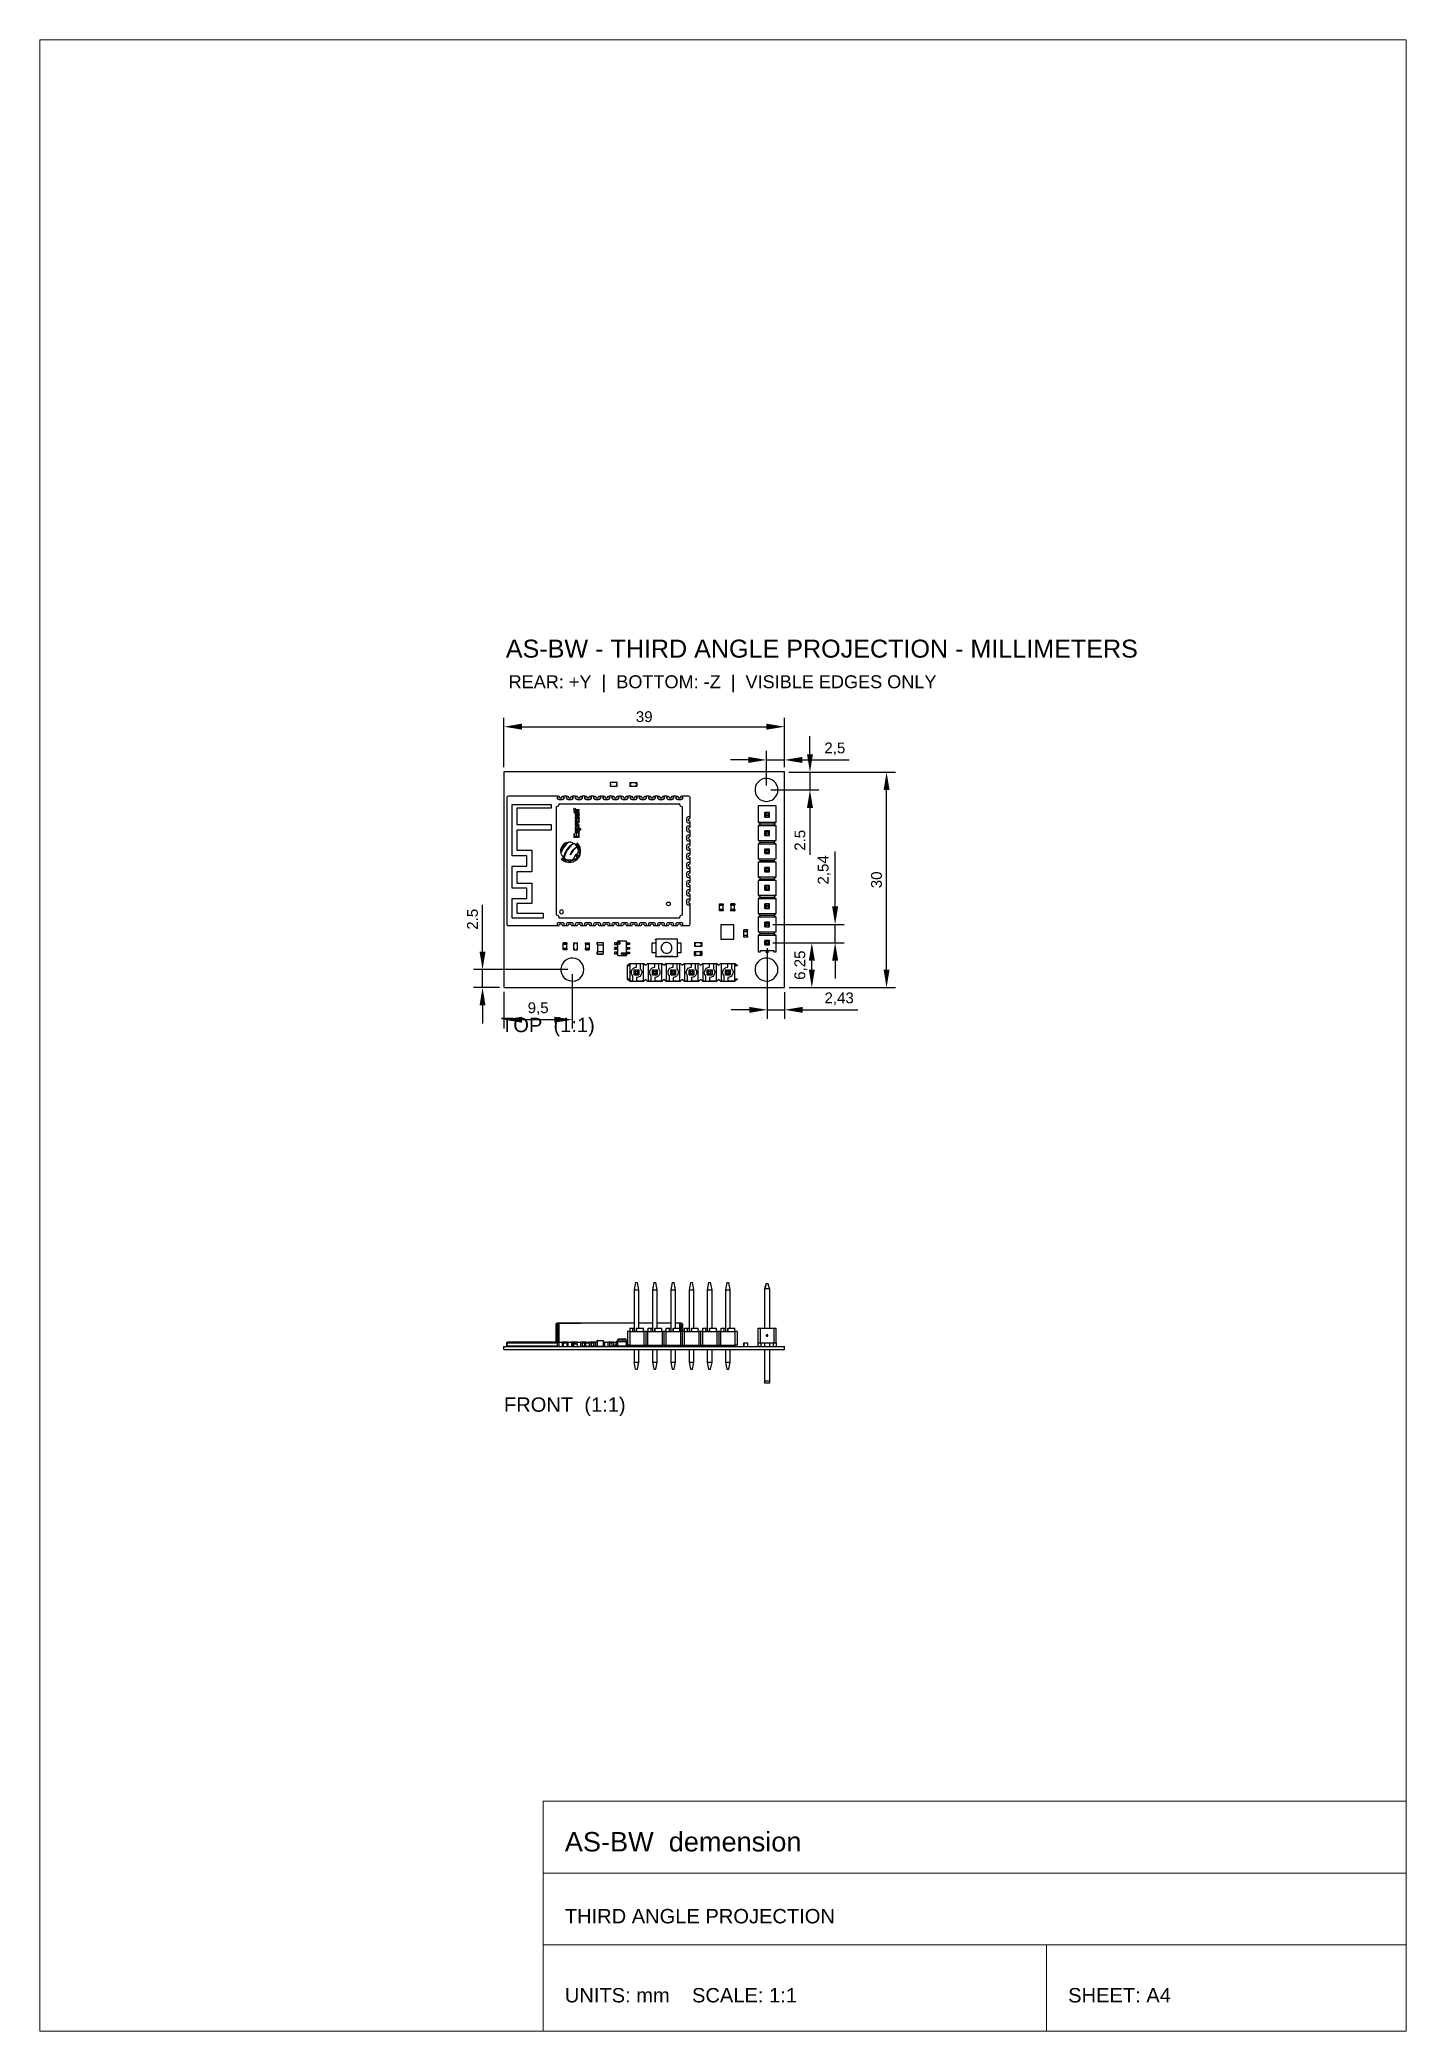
# Model space of a CAD drawing. Header units: millimetres. Extents: x -74 to 116, y -91 to 186.
import ezdxf

# ---------------------------------------------------------------- set-up
doc = ezdxf.new("R2010")
doc.units = ezdxf.units.MM
doc.layers.add('LABELS', color=7, linetype='Continuous')
doc.layers.add('VISIBLE', color=7, linetype='Continuous')
doc.layers.add('SHEET_A4', color=7, linetype='Continuous', lineweight=18)
doc.styles.get("Standard").update_dxf_attribs({"font": 'arial.ttf'})
doc.dimstyles.get("Standard").update_dxf_attribs({"dimtxt": 2.5, "dimasz": 2.5, "dimexe": 1.25, "dimexo": 0.625, "dimtad": 1, "dimcen": 2.5, "dimazin": 3, "dimtfac": 1, "dimtmove": 0, "dimatfit": 3})

msp = doc.modelspace()

# ---------------------------------------------------------------- texts
at = {"layer": 'LABELS'}
for s, height, p in [('AS-BW - THIRD ANGLE PROJECTION - MILLIMETERS', 2.5, (-9.515, 100.251)), ('REAR: +Y  |  BOTTOM: -Z  |  VISIBLE EDGES ONLY', 1.8, (-9.128, 95.993)), ('TOP  (1:1)', 2, (-10.18, 48.153)), ('FRONT  (1:1)', 2, (-9.773, -4.651))]:
    msp.add_text(s, height=height, dxfattribs=at).set_placement(p)
at = {"layer": 'SHEET_A4'}
for s, height, p in [('AS-BW  demension', 2.7, (-1.314, -65.813)), ('THIRD ANGLE PROJECTION', 2, (-1.314, -75.813)), ('UNITS: mm    SCALE: 1:1', 2, (-1.314, -86.813)), ('SHEET: A4', 2, (68.686, -86.813))]:
    msp.add_text(s, height=height, dxfattribs=at).set_placement(p)

# ---------------------------------------------------------------- blocks, each defined once
blk = doc.blocks.new('*D1')
at = {"color": 0, "lineweight": -2, "transparency": 16777216}
for p, q in [((24.23, 86.02), (21.73, 86.02)), ((26.73, 82.47), (26.73, 87.27)), ((26.73, 86.02), (29.23, 86.02)), ((29.23, 85), (29.23, 87.27)), ((31.73, 86.02), (38.24, 86.02))]:
    blk.add_line(p, q, dxfattribs=at)
at = {"color": 0, "transparency": 16777216}
for points in [[(24.23, 86.44), (24.23, 85.6), (26.73, 86.02)], [(31.73, 86.44), (31.73, 85.6), (29.23, 86.02)]]:
    blk.add_solid(points, dxfattribs=at)
at = {"layer": 'Defpoints', "color": 0, "transparency": 16777216}
for p in [(29.23, 86.02), (29.23, 84.37), (26.73, 81.85)]:
    blk.add_point(p, dxfattribs=at)
at = {"color": 0, "transparency": 16777216, "insert": (36.24, 87.55), "char_height": 1.5, "attachment_point": 5}
blk.add_mtext('2,5', dxfattribs=at)
blk = doc.blocks.new('*D2')
at = {"color": 0, "lineweight": -2, "transparency": 16777216}
for p, q in [((32.78, 86.82), (32.78, 89.32)), ((29.85, 84.32), (34.03, 84.32)), ((32.78, 84.32), (32.78, 81.85)), ((27.35, 81.85), (34.03, 81.85)), ((32.78, 79.35), (32.78, 72.83))]:
    blk.add_line(p, q, dxfattribs=at)
at = {"color": 0, "transparency": 16777216}
for points in [[(32.36, 86.82), (33.2, 86.82), (32.78, 84.32)], [(32.36, 79.35), (33.2, 79.35), (32.78, 81.85)]]:
    blk.add_solid(points, dxfattribs=at)
at = {"layer": 'Defpoints', "color": 0, "transparency": 16777216}
for p in [(29.23, 84.32), (26.73, 81.85), (32.78, 81.85)]:
    blk.add_point(p, dxfattribs=at)
at = {"color": 0, "transparency": 16777216, "insert": (31.39, 74.84), "char_height": 1.5, "attachment_point": 5, "rotation": 90}
blk.add_mtext('2.5', dxfattribs=at)
blk = doc.blocks.new('*D3')
at = {"color": 0, "lineweight": -2, "transparency": 16777216}
for p, q in [((-0.27, 56.22), (-0.27, 48.64)), ((-9.77, 53.75), (-9.77, 48.64)), ((-7.27, 49.89), (-2.77, 49.89))]:
    blk.add_line(p, q, dxfattribs=at)
at = {"color": 0, "transparency": 16777216}
for points in [[(-7.27, 50.3), (-7.27, 49.47), (-9.77, 49.89)], [(-2.77, 50.3), (-2.77, 49.47), (-0.27, 49.89)]]:
    blk.add_solid(points, dxfattribs=at)
at = {"layer": 'Defpoints', "color": 0, "transparency": 16777216}
for p in [(-0.27, 56.85), (-9.77, 54.37), (-0.27, 49.89)]:
    blk.add_point(p, dxfattribs=at)
at = {"color": 0, "transparency": 16777216, "insert": (-5.02, 51.41), "char_height": 1.5, "attachment_point": 5}
blk.add_mtext('9,5', dxfattribs=at)
blk = doc.blocks.new('*D4')
at = {"color": 0, "lineweight": -2, "transparency": 16777216}
for p, q in [((-12.75, 59.35), (-12.75, 65.87)), ((-0.9, 56.85), (-14, 56.85)), ((-12.75, 54.37), (-12.75, 56.85)), ((-10.4, 54.37), (-14, 54.37)), ((-12.75, 51.87), (-12.75, 49.37))]:
    blk.add_line(p, q, dxfattribs=at)
at = {"color": 0, "transparency": 16777216}
for points in [[(-13.17, 59.35), (-12.34, 59.35), (-12.75, 56.85)], [(-13.17, 51.87), (-12.34, 51.87), (-12.75, 54.37)]]:
    blk.add_solid(points, dxfattribs=at)
at = {"layer": 'Defpoints', "color": 0, "transparency": 16777216}
for p in [(-12.75, 56.85), (-0.27, 56.85), (-9.77, 54.37)]:
    blk.add_point(p, dxfattribs=at)
at = {"color": 0, "transparency": 16777216, "insert": (-14.14, 63.86), "char_height": 1.5, "attachment_point": 5, "rotation": 90}
blk.add_mtext('2.5', dxfattribs=at)
blk = doc.blocks.new('*D5')
at = {"color": 0, "lineweight": -2, "transparency": 16777216}
for p, q in [((27.77, 60.6), (34.29, 60.6)), ((33.04, 56.85), (33.04, 58.1)), ((29.88, 54.35), (34.29, 54.35))]:
    blk.add_line(p, q, dxfattribs=at)
at = {"color": 0, "transparency": 16777216}
for points in [[(32.62, 58.1), (33.46, 58.1), (33.04, 60.6)], [(32.62, 56.85), (33.46, 56.85), (33.04, 54.35)]]:
    blk.add_solid(points, dxfattribs=at)
at = {"layer": 'Defpoints', "color": 0, "transparency": 16777216}
for p in [(27.14, 60.6), (33.04, 60.6), (29.25, 54.35)]:
    blk.add_point(p, dxfattribs=at)
at = {"color": 0, "transparency": 16777216, "insert": (31.51, 57.47), "char_height": 1.5, "attachment_point": 5, "rotation": 90}
blk.add_mtext('6,25', dxfattribs=at)
blk = doc.blocks.new('*D6')
at = {"color": 0, "lineweight": -2, "transparency": 16777216}
for p, q in [((36.28, 65.64), (36.28, 73.3)), ((27.61, 63.14), (37.53, 63.14)), ((36.28, 60.6), (36.28, 63.14)), ((27.61, 60.6), (37.53, 60.6)), ((36.28, 58.1), (36.28, 55.6))]:
    blk.add_line(p, q, dxfattribs=at)
at = {"color": 0, "transparency": 16777216}
for points in [[(35.86, 65.64), (36.7, 65.64), (36.28, 63.14)], [(35.86, 58.1), (36.7, 58.1), (36.28, 60.6)]]:
    blk.add_solid(points, dxfattribs=at)
at = {"layer": 'Defpoints', "color": 0, "transparency": 16777216}
for p in [(26.99, 63.14), (36.28, 63.14), (26.99, 60.6)]:
    blk.add_point(p, dxfattribs=at)
at = {"color": 0, "transparency": 16777216, "insert": (34.75, 70.72), "char_height": 1.5, "attachment_point": 5, "rotation": 90}
blk.add_mtext('2,54', dxfattribs=at)
blk = doc.blocks.new('*D7')
at = {"color": 0, "lineweight": -2, "transparency": 16777216}
for p, q in [((26.83, 59.82), (26.83, 50.01)), ((29.25, 53.72), (29.25, 50.01)), ((24.33, 51.26), (21.83, 51.26)), ((26.83, 51.26), (29.25, 51.26)), ((31.75, 51.26), (39.42, 51.26))]:
    blk.add_line(p, q, dxfattribs=at)
at = {"color": 0, "transparency": 16777216}
for points in [[(24.33, 51.67), (24.33, 50.84), (26.83, 51.26)], [(31.75, 51.67), (31.75, 50.84), (29.25, 51.26)]]:
    blk.add_solid(points, dxfattribs=at)
at = {"layer": 'Defpoints', "color": 0, "transparency": 16777216}
for p in [(26.83, 60.44), (29.25, 54.35), (29.25, 51.26)]:
    blk.add_point(p, dxfattribs=at)
at = {"color": 0, "transparency": 16777216, "insert": (36.84, 52.78), "char_height": 1.5, "attachment_point": 5}
blk.add_mtext('2,43', dxfattribs=at)
blk = doc.blocks.new('*D8')
at = {"color": 0, "lineweight": -2, "transparency": 16777216}
for p, q in [((-9.77, 85), (-9.77, 91.89)), ((29.23, 85.03), (29.23, 91.89)), ((-7.27, 90.64), (26.73, 90.64))]:
    blk.add_line(p, q, dxfattribs=at)
at = {"color": 0, "transparency": 16777216}
for points in [[(-7.27, 91.06), (-7.27, 90.23), (-9.77, 90.64)], [(26.73, 91.06), (26.73, 90.23), (29.23, 90.64)]]:
    blk.add_solid(points, dxfattribs=at)
at = {"layer": 'Defpoints', "color": 0, "transparency": 16777216}
for p in [(29.23, 90.64), (-9.77, 84.37), (29.23, 84.41)]:
    blk.add_point(p, dxfattribs=at)
at = {"color": 0, "transparency": 16777216, "insert": (9.73, 92.03), "char_height": 1.5, "attachment_point": 5}
blk.add_mtext('39', dxfattribs=at)
blk = doc.blocks.new('*D9')
at = {"color": 0, "lineweight": -2, "transparency": 16777216}
for p, q in [((29.85, 84.32), (44.68, 84.32)), ((43.43, 56.85), (43.43, 81.82)), ((29.88, 54.35), (44.68, 54.35))]:
    blk.add_line(p, q, dxfattribs=at)
at = {"color": 0, "transparency": 16777216}
for points in [[(43.02, 81.82), (43.85, 81.82), (43.43, 84.32)], [(43.02, 56.85), (43.85, 56.85), (43.43, 54.35)]]:
    blk.add_solid(points, dxfattribs=at)
at = {"layer": 'Defpoints', "color": 0, "transparency": 16777216}
for p in [(29.23, 84.32), (43.43, 84.32), (29.25, 54.35)]:
    blk.add_point(p, dxfattribs=at)
at = {"color": 0, "transparency": 16777216, "insert": (42.04, 69.34), "char_height": 1.5, "attachment_point": 5, "rotation": 90}
blk.add_mtext('30', dxfattribs=at)

# ---------------------------------------------------------------- dimensions: what is measured, and where the dimension line sits
for base, p1, p2, picture, middle in [((29.227, 90.643), (-9.773, 84.374), (29.227, 84.407), '*D8', (9.727, 92.035)), ((29.227, 86.021), (26.727, 81.849), (29.227, 84.374), '*D1', (36.236, 87.547)), ((29.25224, 51.257819), (26.827239, 60.440241), (29.25224, 54.348989), '*D7', (36.838188, 52.784251)), ((-0.273, 49.888), (-9.773, 54.374), (-0.273, 56.849), '*D3', (-5.023, 51.415))]:
    dim = msp.add_linear_dim(base=base, p1=p1, p2=p2, dimstyle='Standard', override={"dimtxt": 1.5, "dimtxsty": 'Standard', "dimadec": 0, "dimazin": 0, "dimfxl": 1})
    dim.commit()
    dim.dimension.update_dxf_attribs({"geometry": picture, "text_midpoint": middle})
for base, p1, p2, text, picture, middle in [((32.781, 81.849), (29.227, 84.324), (26.727, 81.849), '2.5', '*D2', (31.39, 74.84)), ((43.433, 84.324), (29.252, 54.349), (29.227, 84.324), '30', '*D9', (42.042, 69.336)), ((-12.752, 56.849), (-9.773, 54.374), (-0.273, 56.849), '2.5', '*D4', (-14.143, 63.858))]:
    dim = msp.add_linear_dim(base=base, p1=p1, p2=p2, angle=90, text=text, dimstyle='Standard', override={"dimtxt": 1.5, "dimtxsty": 'Standard', "dimadec": 0, "dimazin": 0, "dimfxl": 1})
    dim.commit()
    dim.dimension.update_dxf_attribs({"geometry": picture, "text_midpoint": middle})
for base, p1, p2, picture, middle in [((36.279, 63.139), (26.986, 60.599), (26.986, 63.139), '*D6', (34.753, 70.722)), ((33.041, 60.599), (29.252, 54.349), (27.145, 60.599), '*D5', (31.514, 57.474))]:
    dim = msp.add_linear_dim(base=base, p1=p1, p2=p2, angle=90, dimstyle='Standard', override={"dimtxt": 1.5, "dimtxsty": 'Standard', "dimadec": 0, "dimazin": 0, "dimfxl": 1})
    dim.commit()
    dim.dimension.update_dxf_attribs({"geometry": picture, "text_midpoint": middle})

# ---------------------------------------------------------------- linework, layer by layer
at = {"layer": 'SHEET_A4'}
for p, q in [((-4.314, -68.813), (115.686, -68.813)), ((-4.314, -78.813), (115.686, -78.813)), ((65.686, -90.813), (65.686, -78.813))]:
    msp.add_line(p, q, dxfattribs=at)
for points in [[(-74.314, -90.813), (115.686, -90.813), (115.686, 186.187), (-74.314, 186.187)], [(-4.314, -90.813), (115.686, -90.813), (115.686, -58.813), (-4.314, -58.813)]]:
    msp.add_lwpolyline(points, close=True, dxfattribs=at)
at = {"layer": 'VISIBLE'}
for points in [[(29.227, 84.374), (-9.773, 84.374)], [(-9.773, 84.374), (-9.773, 54.374)], [(28.327, 81.849), (28.29, 82.193), (28.179, 82.521), (28.001, 82.817), (27.763, 83.068), (27.477, 83.263), (27.155, 83.391), (26.814, 83.447), (26.468, 83.428), (26.135, 83.335), (25.829, 83.173), (25.566, 82.949), (25.356, 82.674), (25.211, 82.36), (25.137, 82.022), (25.137, 81.676), (25.211, 81.338), (25.356, 81.024), (25.566, 80.749), (25.829, 80.525), (26.135, 80.363), (26.468, 80.27), (26.814, 80.251), (27.155, 80.307), (27.477, 80.435), (27.763, 80.63), (28.001, 80.881), (28.179, 81.177), (28.29, 81.505), (28.327, 81.849)], [(29.227, 84.324), (29.227, 84.374)], [(29.252, 54.349), (29.227, 84.324)], [(-9.183, 80.974), (-9.283, 80.947), (-9.356, 80.874), (-9.383, 80.774)], [(-9.183, 80.974), (-9.283, 80.947), (-9.356, 80.874), (-9.383, 80.774)], [(-9.383, 80.774), (-9.383, 63.174)], [(-9.383, 80.774), (-9.383, 63.174)], [(-2.343, 80.974), (-9.183, 80.974)], [(-2.343, 80.974), (-9.183, 80.974)], [(-2.343, 80.874), (-2.343, 80.885), (-2.343, 80.896), (-2.343, 80.907), (-2.343, 80.917), (-2.343, 80.927), (-2.343, 80.936), (-2.343, 80.945), (-2.343, 80.952), (-2.343, 80.959), (-2.343, 80.964), (-2.343, 80.968), (-2.343, 80.971), (-2.343, 80.973), (-2.343, 80.974)], [(-2.343, 80.974), (-2.343, 80.973), (-2.343, 80.971), (-2.343, 80.968), (-2.343, 80.964), (-2.343, 80.959), (-2.343, 80.952), (-2.343, 80.945), (-2.343, 80.936), (-2.343, 80.927), (-2.343, 80.917), (-2.343, 80.907), (-2.343, 80.896), (-2.343, 80.885), (-2.343, 80.874)], [(-2.343, 80.974), (-2.118, 80.974)], [(-2.343, 80.724), (-2.343, 80.874)], [(-2.343, 80.874), (-2.343, 80.724)], [(-2.143, 80.524), (-2.243, 80.551), (-2.316, 80.624), (-2.343, 80.724)], [(-2.343, 80.724), (-2.316, 80.624), (-2.243, 80.551), (-2.143, 80.524)], [(-1.643, 80.524), (-2.143, 80.524)], [(-2.143, 80.524), (-1.643, 80.524)], [(-2.118, 80.974), (-2.116, 80.943), (-2.094, 80.874)], [(-2.094, 80.874), (-2.011, 80.783), (-1.893, 80.749), (-1.774, 80.783), (-1.691, 80.874)], [(-1.691, 80.874), (-1.67, 80.943), (-1.668, 80.974)], [(-1.668, 80.974), (-1.443, 80.974)], [(-1.443, 80.724), (-1.47, 80.624), (-1.543, 80.551), (-1.643, 80.524)], [(-1.643, 80.524), (-1.543, 80.551), (-1.47, 80.624), (-1.443, 80.724)], [(-1.443, 80.974), (-1.443, 80.973), (-1.443, 80.971), (-1.443, 80.968), (-1.443, 80.964), (-1.443, 80.959), (-1.443, 80.952), (-1.443, 80.945), (-1.443, 80.936), (-1.443, 80.927), (-1.443, 80.917), (-1.443, 80.907), (-1.443, 80.896), (-1.443, 80.885), (-1.443, 80.874)], [(-1.073, 80.974), (-1.443, 80.974)], [(-1.073, 80.974), (-1.443, 80.974)], [(-1.443, 80.874), (-1.443, 80.885), (-1.443, 80.896), (-1.443, 80.907), (-1.443, 80.917), (-1.443, 80.927), (-1.443, 80.936), (-1.443, 80.945), (-1.443, 80.952), (-1.443, 80.959), (-1.443, 80.964), (-1.443, 80.968), (-1.443, 80.971), (-1.443, 80.973), (-1.443, 80.974)], [(-1.443, 80.874), (-1.443, 80.724)], [(-1.443, 80.724), (-1.443, 80.874)], [(-1.073, 80.874), (-1.073, 80.885), (-1.073, 80.896), (-1.073, 80.907), (-1.073, 80.917), (-1.073, 80.927), (-1.073, 80.936), (-1.073, 80.945), (-1.073, 80.952), (-1.073, 80.959), (-1.073, 80.964), (-1.073, 80.968), (-1.073, 80.971), (-1.073, 80.973), (-1.073, 80.974)], [(-1.073, 80.974), (-1.073, 80.973), (-1.073, 80.971), (-1.073, 80.968), (-1.073, 80.964), (-1.073, 80.959), (-1.073, 80.952), (-1.073, 80.945), (-1.073, 80.936), (-1.073, 80.927), (-1.073, 80.917), (-1.073, 80.907), (-1.073, 80.896), (-1.073, 80.885), (-1.073, 80.874)], [(-1.073, 80.974), (-0.848, 80.974)], [(-1.073, 80.724), (-1.073, 80.874)], [(-1.073, 80.874), (-1.073, 80.724)], [(-0.873, 80.524), (-0.973, 80.551), (-1.046, 80.624), (-1.073, 80.724)], [(-1.073, 80.724), (-1.046, 80.624), (-0.973, 80.551), (-0.873, 80.524)], [(-0.373, 80.524), (-0.873, 80.524)], [(-0.873, 80.524), (-0.373, 80.524)], [(-0.848, 80.974), (-0.846, 80.943), (-0.824, 80.874)], [(-0.824, 80.874), (-0.741, 80.783), (-0.623, 80.749), (-0.504, 80.783), (-0.421, 80.874)], [(-0.421, 80.874), (-0.4, 80.943), (-0.398, 80.974)], [(-0.398, 80.974), (-0.173, 80.974)], [(-0.173, 80.724), (-0.2, 80.624), (-0.273, 80.551), (-0.373, 80.524)], [(-0.373, 80.524), (-0.273, 80.551), (-0.2, 80.624), (-0.173, 80.724)], [(-0.173, 80.974), (-0.173, 80.973), (-0.173, 80.971), (-0.173, 80.968), (-0.173, 80.964), (-0.173, 80.959), (-0.173, 80.952), (-0.173, 80.945), (-0.173, 80.936), (-0.173, 80.927), (-0.173, 80.917), (-0.173, 80.907), (-0.173, 80.896), (-0.173, 80.885), (-0.173, 80.874)], [(0.197, 80.974), (-0.173, 80.974)], [(0.197, 80.974), (-0.173, 80.974)], [(-0.173, 80.874), (-0.173, 80.885), (-0.173, 80.896), (-0.173, 80.907), (-0.173, 80.917), (-0.173, 80.927), (-0.173, 80.936), (-0.173, 80.945), (-0.173, 80.952), (-0.173, 80.959), (-0.173, 80.964), (-0.173, 80.968), (-0.173, 80.971), (-0.173, 80.973), (-0.173, 80.974)], [(-0.173, 80.874), (-0.173, 80.724)], [(-0.173, 80.724), (-0.173, 80.874)], [(0.197, 80.874), (0.197, 80.885), (0.197, 80.896), (0.197, 80.907), (0.197, 80.917), (0.197, 80.927), (0.197, 80.936), (0.197, 80.945), (0.197, 80.952), (0.197, 80.959), (0.197, 80.964), (0.197, 80.968), (0.197, 80.971), (0.197, 80.973), (0.197, 80.974)], [(0.197, 80.974), (0.197, 80.973), (0.197, 80.971), (0.197, 80.968), (0.197, 80.964), (0.197, 80.959), (0.197, 80.952), (0.197, 80.945), (0.197, 80.936), (0.197, 80.927), (0.197, 80.917), (0.197, 80.907), (0.197, 80.896), (0.197, 80.885), (0.197, 80.874)], [(0.197, 80.974), (0.422, 80.974)], [(0.197, 80.724), (0.197, 80.874)], [(0.197, 80.874), (0.197, 80.724)], [(0.397, 80.524), (0.297, 80.551), (0.224, 80.624), (0.197, 80.724)], [(0.197, 80.724), (0.224, 80.624), (0.297, 80.551), (0.397, 80.524)], [(0.897, 80.524), (0.397, 80.524)], [(0.397, 80.524), (0.897, 80.524)], [(0.422, 80.974), (0.424, 80.943), (0.446, 80.874)], [(0.446, 80.874), (0.529, 80.783), (0.647, 80.749), (0.766, 80.783), (0.849, 80.874)], [(0.849, 80.874), (0.87, 80.943), (0.872, 80.974)], [(0.872, 80.974), (1.097, 80.974)], [(1.097, 80.724), (1.07, 80.624), (0.997, 80.551), (0.897, 80.524)], [(0.897, 80.524), (0.997, 80.551), (1.07, 80.624), (1.097, 80.724)], [(1.097, 80.974), (1.097, 80.973), (1.097, 80.971), (1.097, 80.968), (1.097, 80.964), (1.097, 80.959), (1.097, 80.952), (1.097, 80.945), (1.097, 80.936), (1.097, 80.927), (1.097, 80.917), (1.097, 80.907), (1.097, 80.896), (1.097, 80.885), (1.097, 80.874)], [(1.467, 80.974), (1.097, 80.974)], [(1.467, 80.974), (1.097, 80.974)], [(1.097, 80.874), (1.097, 80.885), (1.097, 80.896), (1.097, 80.907), (1.097, 80.917), (1.097, 80.927), (1.097, 80.936), (1.097, 80.945), (1.097, 80.952), (1.097, 80.959), (1.097, 80.964), (1.097, 80.968), (1.097, 80.971), (1.097, 80.973), (1.097, 80.974)], [(1.097, 80.874), (1.097, 80.724)], [(1.097, 80.724), (1.097, 80.874)], [(1.467, 80.874), (1.467, 80.885), (1.467, 80.896), (1.467, 80.907), (1.467, 80.917), (1.467, 80.927), (1.467, 80.936), (1.467, 80.945), (1.467, 80.952), (1.467, 80.959), (1.467, 80.964), (1.467, 80.968), (1.467, 80.971), (1.467, 80.973), (1.467, 80.974)], [(1.467, 80.974), (1.467, 80.973), (1.467, 80.971), (1.467, 80.968), (1.467, 80.964), (1.467, 80.959), (1.467, 80.952), (1.467, 80.945), (1.467, 80.936), (1.467, 80.927), (1.467, 80.917), (1.467, 80.907), (1.467, 80.896), (1.467, 80.885), (1.467, 80.874)], [(1.467, 80.974), (1.692, 80.974)], [(1.467, 80.724), (1.467, 80.874)], [(1.467, 80.874), (1.467, 80.724)], [(1.667, 80.524), (1.567, 80.551), (1.494, 80.624), (1.467, 80.724)], [(1.467, 80.724), (1.494, 80.624), (1.567, 80.551), (1.667, 80.524)], [(2.167, 80.524), (1.667, 80.524)], [(1.667, 80.524), (2.167, 80.524)], [(1.692, 80.974), (1.694, 80.943), (1.716, 80.874)], [(1.716, 80.874), (1.799, 80.783), (1.917, 80.749), (2.036, 80.783), (2.119, 80.874)], [(2.119, 80.874), (2.14, 80.943), (2.142, 80.974)], [(2.142, 80.974), (2.367, 80.974)], [(2.367, 80.724), (2.34, 80.624), (2.267, 80.551), (2.167, 80.524)], [(2.167, 80.524), (2.267, 80.551), (2.34, 80.624), (2.367, 80.724)], [(2.367, 80.974), (2.367, 80.973), (2.367, 80.971), (2.367, 80.968), (2.367, 80.964), (2.367, 80.959), (2.367, 80.952), (2.367, 80.945), (2.367, 80.936), (2.367, 80.927), (2.367, 80.917), (2.367, 80.907), (2.367, 80.896), (2.367, 80.885), (2.367, 80.874)], [(2.737, 80.974), (2.367, 80.974)], [(2.737, 80.974), (2.367, 80.974)], [(2.367, 80.874), (2.367, 80.885), (2.367, 80.896), (2.367, 80.907), (2.367, 80.917), (2.367, 80.927), (2.367, 80.936), (2.367, 80.945), (2.367, 80.952), (2.367, 80.959), (2.367, 80.964), (2.367, 80.968), (2.367, 80.971), (2.367, 80.973), (2.367, 80.974)], [(2.367, 80.874), (2.367, 80.724)], [(2.367, 80.724), (2.367, 80.874)], [(2.737, 80.874), (2.737, 80.885), (2.737, 80.896), (2.737, 80.907), (2.737, 80.917), (2.737, 80.927), (2.737, 80.936), (2.737, 80.945), (2.737, 80.952), (2.737, 80.959), (2.737, 80.964), (2.737, 80.968), (2.737, 80.971), (2.737, 80.973), (2.737, 80.974)], [(2.737, 80.974), (2.737, 80.973), (2.737, 80.971), (2.737, 80.968), (2.737, 80.964), (2.737, 80.959), (2.737, 80.952), (2.737, 80.945), (2.737, 80.936), (2.737, 80.927), (2.737, 80.917), (2.737, 80.907), (2.737, 80.896), (2.737, 80.885), (2.737, 80.874)], [(2.737, 80.974), (2.962, 80.974)], [(2.737, 80.724), (2.737, 80.874)], [(2.737, 80.874), (2.737, 80.724)], [(2.937, 80.524), (2.837, 80.551), (2.764, 80.624), (2.737, 80.724)], [(2.737, 80.724), (2.764, 80.624), (2.837, 80.551), (2.937, 80.524)], [(3.437, 80.524), (2.937, 80.524)], [(2.937, 80.524), (3.437, 80.524)], [(2.962, 80.974), (2.964, 80.943), (2.986, 80.874)], [(2.986, 80.874), (3.069, 80.783), (3.187, 80.749), (3.306, 80.783), (3.389, 80.874)], [(3.389, 80.874), (3.41, 80.943), (3.412, 80.974)], [(3.412, 80.974), (3.637, 80.974)], [(3.637, 80.724), (3.61, 80.624), (3.537, 80.551), (3.437, 80.524)], [(3.437, 80.524), (3.537, 80.551), (3.61, 80.624), (3.637, 80.724)], [(3.637, 80.974), (3.637, 80.973), (3.637, 80.971), (3.637, 80.968), (3.637, 80.964), (3.637, 80.959), (3.637, 80.952), (3.637, 80.945), (3.637, 80.936), (3.637, 80.927), (3.637, 80.917), (3.637, 80.907), (3.637, 80.896), (3.637, 80.885), (3.637, 80.874)], [(4.007, 80.974), (3.637, 80.974)], [(4.007, 80.974), (3.637, 80.974)], [(3.637, 80.874), (3.637, 80.885), (3.637, 80.896), (3.637, 80.907), (3.637, 80.917), (3.637, 80.927), (3.637, 80.936), (3.637, 80.945), (3.637, 80.952), (3.637, 80.959), (3.637, 80.964), (3.637, 80.968), (3.637, 80.971), (3.637, 80.973), (3.637, 80.974)], [(3.637, 80.874), (3.637, 80.724)], [(3.637, 80.724), (3.637, 80.874)], [(4.007, 80.874), (4.007, 80.885), (4.007, 80.896), (4.007, 80.907), (4.007, 80.917), (4.007, 80.927), (4.007, 80.936), (4.007, 80.945), (4.007, 80.952), (4.007, 80.959), (4.007, 80.964), (4.007, 80.968), (4.007, 80.971), (4.007, 80.973), (4.007, 80.974)], [(4.007, 80.974), (4.007, 80.973), (4.007, 80.971), (4.007, 80.968), (4.007, 80.964), (4.007, 80.959), (4.007, 80.952), (4.007, 80.945), (4.007, 80.936), (4.007, 80.927), (4.007, 80.917), (4.007, 80.907), (4.007, 80.896), (4.007, 80.885), (4.007, 80.874)], [(4.007, 80.974), (4.232, 80.974)], [(4.007, 80.724), (4.007, 80.874)], [(4.007, 80.874), (4.007, 80.724)], [(4.207, 80.524), (4.107, 80.551), (4.034, 80.624), (4.007, 80.724)], [(4.007, 80.724), (4.034, 80.624), (4.107, 80.551), (4.207, 80.524)], [(4.707, 80.524), (4.207, 80.524)], [(4.207, 80.524), (4.707, 80.524)], [(4.232, 80.974), (4.234, 80.943), (4.256, 80.874)], [(4.256, 80.874), (4.339, 80.783), (4.457, 80.749), (4.576, 80.783), (4.659, 80.874)], [(4.659, 80.874), (4.68, 80.943), (4.682, 80.974)], [(4.682, 80.974), (4.907, 80.974)], [(4.907, 80.724), (4.88, 80.624), (4.807, 80.551), (4.707, 80.524)], [(4.707, 80.524), (4.807, 80.551), (4.88, 80.624), (4.907, 80.724)], [(4.907, 80.974), (4.907, 80.973), (4.907, 80.971), (4.907, 80.968), (4.907, 80.964), (4.907, 80.959), (4.907, 80.952), (4.907, 80.945), (4.907, 80.936), (4.907, 80.927), (4.907, 80.917), (4.907, 80.907), (4.907, 80.896), (4.907, 80.885), (4.907, 80.874)], [(5.277, 80.974), (4.907, 80.974)], [(5.277, 80.974), (4.907, 80.974)], [(4.907, 80.874), (4.907, 80.885), (4.907, 80.896), (4.907, 80.907), (4.907, 80.917), (4.907, 80.927), (4.907, 80.936), (4.907, 80.945), (4.907, 80.952), (4.907, 80.959), (4.907, 80.964), (4.907, 80.968), (4.907, 80.971), (4.907, 80.973), (4.907, 80.974)], [(4.907, 80.874), (4.907, 80.724)], [(4.907, 80.724), (4.907, 80.874)], [(4.977, 82.874), (4.977, 82.849)], [(5.085, 82.874), (4.977, 82.874)], [(5.085, 82.821), (4.977, 82.849)], [(4.977, 82.849), (4.977, 82.707)], [(4.977, 82.707), (5.036, 82.683), (5.06, 82.624), (5.036, 82.565), (4.977, 82.541)], [(4.977, 82.541), (4.977, 82.399)], [(4.977, 82.399), (5.085, 82.427)], [(4.977, 82.399), (4.977, 82.374)], [(4.977, 82.374), (5.085, 82.374)], [(5.135, 82.874), (5.085, 82.874)], [(5.085, 82.874), (5.085, 82.821)], [(5.085, 82.427), (5.085, 82.374)], [(5.085, 82.374), (5.135, 82.374)], [(5.135, 82.87), (5.147, 82.874)], [(5.135, 82.849), (5.135, 82.874)], [(5.819, 82.874), (5.135, 82.874)], [(5.135, 82.374), (5.135, 82.399)], [(5.147, 82.374), (5.135, 82.378)], [(5.135, 82.374), (5.819, 82.374)], [(5.807, 82.874), (5.147, 82.874)], [(5.147, 82.374), (5.807, 82.374)], [(5.277, 80.874), (5.277, 80.885), (5.277, 80.896), (5.277, 80.907), (5.277, 80.917), (5.277, 80.927), (5.277, 80.936), (5.277, 80.945), (5.277, 80.952), (5.277, 80.959), (5.277, 80.964), (5.277, 80.968), (5.277, 80.971), (5.277, 80.973), (5.277, 80.974)], [(5.277, 80.974), (5.277, 80.973), (5.277, 80.971), (5.277, 80.968), (5.277, 80.964), (5.277, 80.959), (5.277, 80.952), (5.277, 80.945), (5.277, 80.936), (5.277, 80.927), (5.277, 80.917), (5.277, 80.907), (5.277, 80.896), (5.277, 80.885), (5.277, 80.874)], [(5.277, 80.974), (5.502, 80.974)], [(5.277, 80.724), (5.277, 80.874)], [(5.277, 80.874), (5.277, 80.724)], [(5.477, 80.524), (5.377, 80.551), (5.304, 80.624), (5.277, 80.724)], [(5.277, 80.724), (5.304, 80.624), (5.377, 80.551), (5.477, 80.524)], [(5.977, 80.524), (5.477, 80.524)], [(5.477, 80.524), (5.977, 80.524)], [(5.502, 80.974), (5.504, 80.943), (5.526, 80.874)], [(5.526, 80.874), (5.609, 80.783), (5.727, 80.749), (5.846, 80.783), (5.929, 80.874)], [(5.807, 82.874), (5.819, 82.87)], [(5.819, 82.378), (5.807, 82.374)], [(5.869, 82.874), (5.819, 82.874)], [(5.819, 82.874), (5.819, 82.849)], [(5.819, 82.399), (5.819, 82.374)], [(5.819, 82.374), (5.869, 82.374)], [(5.869, 82.821), (5.869, 82.874)], [(5.977, 82.874), (5.869, 82.874)], [(5.977, 82.849), (5.869, 82.821)], [(5.869, 82.427), (5.977, 82.399)], [(5.869, 82.374), (5.869, 82.427)], [(5.869, 82.374), (5.977, 82.374)], [(5.977, 82.541), (5.918, 82.565), (5.894, 82.624), (5.918, 82.683), (5.977, 82.707)], [(5.929, 80.874), (5.95, 80.943), (5.952, 80.974)], [(5.952, 80.974), (6.177, 80.974)], [(5.977, 82.849), (5.977, 82.874)], [(5.977, 82.707), (5.977, 82.849)], [(5.977, 82.399), (5.977, 82.541)], [(5.977, 82.374), (5.977, 82.399)], [(6.177, 80.724), (6.15, 80.624), (6.077, 80.551), (5.977, 80.524)], [(5.977, 80.524), (6.077, 80.551), (6.15, 80.624), (6.177, 80.724)], [(6.177, 80.974), (6.177, 80.973), (6.177, 80.971), (6.177, 80.968), (6.177, 80.964), (6.177, 80.959), (6.177, 80.952), (6.177, 80.945), (6.177, 80.936), (6.177, 80.927), (6.177, 80.917), (6.177, 80.907), (6.177, 80.896), (6.177, 80.885), (6.177, 80.874)], [(6.547, 80.974), (6.177, 80.974)], [(6.547, 80.974), (6.177, 80.974)], [(6.177, 80.874), (6.177, 80.885), (6.177, 80.896), (6.177, 80.907), (6.177, 80.917), (6.177, 80.927), (6.177, 80.936), (6.177, 80.945), (6.177, 80.952), (6.177, 80.959), (6.177, 80.964), (6.177, 80.968), (6.177, 80.971), (6.177, 80.973), (6.177, 80.974)], [(6.177, 80.874), (6.177, 80.724)], [(6.177, 80.724), (6.177, 80.874)], [(6.547, 80.874), (6.547, 80.885), (6.547, 80.896), (6.547, 80.907), (6.547, 80.917), (6.547, 80.927), (6.547, 80.936), (6.547, 80.945), (6.547, 80.952), (6.547, 80.959), (6.547, 80.964), (6.547, 80.968), (6.547, 80.971), (6.547, 80.973), (6.547, 80.974)], [(6.547, 80.974), (6.547, 80.973), (6.547, 80.971), (6.547, 80.968), (6.547, 80.964), (6.547, 80.959), (6.547, 80.952), (6.547, 80.945), (6.547, 80.936), (6.547, 80.927), (6.547, 80.917), (6.547, 80.907), (6.547, 80.896), (6.547, 80.885), (6.547, 80.874)], [(6.547, 80.974), (6.772, 80.974)], [(6.547, 80.724), (6.547, 80.874)], [(6.547, 80.874), (6.547, 80.724)], [(6.747, 80.524), (6.647, 80.551), (6.574, 80.624), (6.547, 80.724)], [(6.547, 80.724), (6.574, 80.624), (6.647, 80.551), (6.747, 80.524)], [(7.247, 80.524), (6.747, 80.524)], [(6.747, 80.524), (7.247, 80.524)], [(6.772, 80.974), (6.774, 80.943), (6.796, 80.874)], [(6.796, 80.874), (6.879, 80.783), (6.997, 80.749), (7.116, 80.783), (7.199, 80.874)], [(7.199, 80.874), (7.22, 80.943), (7.222, 80.974)], [(7.222, 80.974), (7.447, 80.974)], [(7.447, 80.724), (7.42, 80.624), (7.347, 80.551), (7.247, 80.524)], [(7.247, 80.524), (7.347, 80.551), (7.42, 80.624), (7.447, 80.724)], [(7.447, 80.974), (7.447, 80.973), (7.447, 80.971), (7.447, 80.968), (7.447, 80.964), (7.447, 80.959), (7.447, 80.952), (7.447, 80.945), (7.447, 80.936), (7.447, 80.927), (7.447, 80.917), (7.447, 80.907), (7.447, 80.896), (7.447, 80.885), (7.447, 80.874)], [(7.817, 80.974), (7.447, 80.974)], [(7.817, 80.974), (7.447, 80.974)], [(7.447, 80.874), (7.447, 80.885), (7.447, 80.896), (7.447, 80.907), (7.447, 80.917), (7.447, 80.927), (7.447, 80.936), (7.447, 80.945), (7.447, 80.952), (7.447, 80.959), (7.447, 80.964), (7.447, 80.968), (7.447, 80.971), (7.447, 80.973), (7.447, 80.974)], [(7.447, 80.874), (7.447, 80.724)], [(7.447, 80.724), (7.447, 80.874)], [(7.727, 82.874), (7.727, 82.374)], [(7.727, 82.874), (7.827, 82.874)], [(7.727, 82.374), (7.827, 82.374)], [(7.747, 82.374), (7.977, 82.374)], [(7.817, 80.874), (7.817, 80.885), (7.817, 80.896), (7.817, 80.907), (7.817, 80.917), (7.817, 80.927), (7.817, 80.936), (7.817, 80.945), (7.817, 80.952), (7.817, 80.959), (7.817, 80.964), (7.817, 80.968), (7.817, 80.971), (7.817, 80.973), (7.817, 80.974)], [(7.817, 80.974), (7.817, 80.973), (7.817, 80.971), (7.817, 80.968), (7.817, 80.964), (7.817, 80.959), (7.817, 80.952), (7.817, 80.945), (7.817, 80.936), (7.817, 80.927), (7.817, 80.917), (7.817, 80.907), (7.817, 80.896), (7.817, 80.885), (7.817, 80.874)], [(7.817, 80.974), (8.042, 80.974)], [(7.817, 80.724), (7.817, 80.874)], [(7.817, 80.874), (7.817, 80.724)], [(8.017, 80.524), (7.917, 80.551), (7.844, 80.624), (7.817, 80.724)], [(7.817, 80.724), (7.844, 80.624), (7.917, 80.551), (8.017, 80.524)], [(7.827, 82.874), (7.927, 82.874)], [(7.827, 82.874), (7.827, 82.774)], [(7.827, 82.774), (7.927, 82.774)], [(7.927, 82.474), (7.827, 82.474)], [(7.827, 82.474), (7.827, 82.374)], [(7.827, 82.374), (7.927, 82.374)], [(7.927, 82.874), (8.527, 82.874)], [(7.927, 82.774), (7.927, 82.874)], [(7.927, 82.374), (7.927, 82.474)], [(7.927, 82.374), (8.527, 82.374)], [(8.517, 80.524), (8.017, 80.524)], [(8.017, 80.524), (8.517, 80.524)], [(8.042, 80.974), (8.044, 80.943), (8.066, 80.874)], [(8.066, 80.874), (8.149, 80.783), (8.267, 80.749), (8.386, 80.783), (8.469, 80.874)], [(8.469, 80.874), (8.49, 80.943), (8.492, 80.974)], [(8.477, 82.374), (8.707, 82.374)], [(8.492, 80.974), (8.717, 80.974)], [(8.717, 80.724), (8.69, 80.624), (8.617, 80.551), (8.517, 80.524)], [(8.517, 80.524), (8.617, 80.551), (8.69, 80.624), (8.717, 80.724)], [(8.527, 82.874), (8.627, 82.874)], [(8.527, 82.874), (8.527, 82.774)], [(8.527, 82.774), (8.627, 82.774)], [(8.527, 82.474), (8.527, 82.374)], [(8.627, 82.474), (8.527, 82.474)], [(8.527, 82.374), (8.627, 82.374)], [(8.627, 82.874), (8.727, 82.874)], [(8.627, 82.774), (8.627, 82.874)], [(8.627, 82.374), (8.627, 82.474)], [(8.627, 82.374), (8.727, 82.374)], [(8.717, 80.974), (8.717, 80.973), (8.717, 80.971), (8.717, 80.968), (8.717, 80.964), (8.717, 80.959), (8.717, 80.952), (8.717, 80.945), (8.717, 80.936), (8.717, 80.927), (8.717, 80.917), (8.717, 80.907), (8.717, 80.896), (8.717, 80.885), (8.717, 80.874)], [(9.087, 80.974), (8.717, 80.974)], [(9.087, 80.974), (8.717, 80.974)], [(8.717, 80.874), (8.717, 80.885), (8.717, 80.896), (8.717, 80.907), (8.717, 80.917), (8.717, 80.927), (8.717, 80.936), (8.717, 80.945), (8.717, 80.952), (8.717, 80.959), (8.717, 80.964), (8.717, 80.968), (8.717, 80.971), (8.717, 80.973), (8.717, 80.974)], [(8.717, 80.874), (8.717, 80.724)], [(8.717, 80.724), (8.717, 80.874)], [(8.727, 82.874), (8.727, 82.374)], [(9.087, 80.874), (9.087, 80.885), (9.087, 80.896), (9.087, 80.907), (9.087, 80.917), (9.087, 80.927), (9.087, 80.936), (9.087, 80.945), (9.087, 80.952), (9.087, 80.959), (9.087, 80.964), (9.087, 80.968), (9.087, 80.971), (9.087, 80.973), (9.087, 80.974)], [(9.087, 80.974), (9.087, 80.973), (9.087, 80.971), (9.087, 80.968), (9.087, 80.964), (9.087, 80.959), (9.087, 80.952), (9.087, 80.945), (9.087, 80.936), (9.087, 80.927), (9.087, 80.917), (9.087, 80.907), (9.087, 80.896), (9.087, 80.885), (9.087, 80.874)], [(9.087, 80.974), (9.312, 80.974)], [(9.087, 80.724), (9.087, 80.874)], [(9.087, 80.874), (9.087, 80.724)], [(9.287, 80.524), (9.187, 80.551), (9.114, 80.624), (9.087, 80.724)], [(9.087, 80.724), (9.114, 80.624), (9.187, 80.551), (9.287, 80.524)], [(9.787, 80.524), (9.287, 80.524)], [(9.287, 80.524), (9.787, 80.524)], [(9.312, 80.974), (9.314, 80.943), (9.336, 80.874)], [(9.336, 80.874), (9.419, 80.783), (9.537, 80.749), (9.656, 80.783), (9.739, 80.874)], [(9.739, 80.874), (9.76, 80.943), (9.762, 80.974)], [(9.762, 80.974), (9.987, 80.974)], [(9.987, 80.724), (9.96, 80.624), (9.887, 80.551), (9.787, 80.524)], [(9.787, 80.524), (9.887, 80.551), (9.96, 80.624), (9.987, 80.724)], [(9.987, 80.974), (9.987, 80.973), (9.987, 80.971), (9.987, 80.968), (9.987, 80.964), (9.987, 80.959), (9.987, 80.952), (9.987, 80.945), (9.987, 80.936), (9.987, 80.927), (9.987, 80.917), (9.987, 80.907), (9.987, 80.896), (9.987, 80.885), (9.987, 80.874)], [(10.357, 80.974), (9.987, 80.974)], [(10.357, 80.974), (9.987, 80.974)], [(9.987, 80.874), (9.987, 80.885), (9.987, 80.896), (9.987, 80.907), (9.987, 80.917), (9.987, 80.927), (9.987, 80.936), (9.987, 80.945), (9.987, 80.952), (9.987, 80.959), (9.987, 80.964), (9.987, 80.968), (9.987, 80.971), (9.987, 80.973), (9.987, 80.974)], [(9.987, 80.874), (9.987, 80.724)], [(9.987, 80.724), (9.987, 80.874)], [(10.357, 80.874), (10.357, 80.885), (10.357, 80.896), (10.357, 80.907), (10.357, 80.917), (10.357, 80.927), (10.357, 80.936), (10.357, 80.945), (10.357, 80.952), (10.357, 80.959), (10.357, 80.964), (10.357, 80.968), (10.357, 80.971), (10.357, 80.973), (10.357, 80.974)], [(10.357, 80.974), (10.357, 80.973), (10.357, 80.971), (10.357, 80.968), (10.357, 80.964), (10.357, 80.959), (10.357, 80.952), (10.357, 80.945), (10.357, 80.936), (10.357, 80.927), (10.357, 80.917), (10.357, 80.907), (10.357, 80.896), (10.357, 80.885), (10.357, 80.874)], [(10.357, 80.974), (10.582, 80.974)], [(10.357, 80.724), (10.357, 80.874)], [(10.357, 80.874), (10.357, 80.724)], [(10.557, 80.524), (10.457, 80.551), (10.384, 80.624), (10.357, 80.724)], [(10.357, 80.724), (10.384, 80.624), (10.457, 80.551), (10.557, 80.524)], [(11.057, 80.524), (10.557, 80.524)], [(10.557, 80.524), (11.057, 80.524)], [(10.582, 80.974), (10.584, 80.943), (10.606, 80.874)], [(10.606, 80.874), (10.689, 80.783), (10.807, 80.749), (10.926, 80.783), (11.009, 80.874)], [(11.009, 80.874), (11.03, 80.943), (11.032, 80.974)], [(11.032, 80.974), (11.257, 80.974)], [(11.257, 80.724), (11.23, 80.624), (11.157, 80.551), (11.057, 80.524)], [(11.057, 80.524), (11.157, 80.551), (11.23, 80.624), (11.257, 80.724)], [(11.257, 80.974), (11.257, 80.973), (11.257, 80.971), (11.257, 80.968), (11.257, 80.964), (11.257, 80.959), (11.257, 80.952), (11.257, 80.945), (11.257, 80.936), (11.257, 80.927), (11.257, 80.917), (11.257, 80.907), (11.257, 80.896), (11.257, 80.885), (11.257, 80.874)], [(11.627, 80.974), (11.257, 80.974)], [(11.627, 80.974), (11.257, 80.974)], [(11.257, 80.874), (11.257, 80.885), (11.257, 80.896), (11.257, 80.907), (11.257, 80.917), (11.257, 80.927), (11.257, 80.936), (11.257, 80.945), (11.257, 80.952), (11.257, 80.959), (11.257, 80.964), (11.257, 80.968), (11.257, 80.971), (11.257, 80.973), (11.257, 80.974)], [(11.257, 80.874), (11.257, 80.724)], [(11.257, 80.724), (11.257, 80.874)], [(11.627, 80.874), (11.627, 80.885), (11.627, 80.896), (11.627, 80.907), (11.627, 80.917), (11.627, 80.927), (11.627, 80.936), (11.627, 80.945), (11.627, 80.952), (11.627, 80.959), (11.627, 80.964), (11.627, 80.968), (11.627, 80.971), (11.627, 80.973), (11.627, 80.974)], [(11.627, 80.974), (11.627, 80.973), (11.627, 80.971), (11.627, 80.968), (11.627, 80.964), (11.627, 80.959), (11.627, 80.952), (11.627, 80.945), (11.627, 80.936), (11.627, 80.927), (11.627, 80.917), (11.627, 80.907), (11.627, 80.896), (11.627, 80.885), (11.627, 80.874)], [(11.627, 80.974), (11.852, 80.974)], [(11.627, 80.724), (11.627, 80.874)], [(11.627, 80.874), (11.627, 80.724)], [(11.827, 80.524), (11.727, 80.551), (11.654, 80.624), (11.627, 80.724)], [(11.627, 80.724), (11.654, 80.624), (11.727, 80.551), (11.827, 80.524)], [(12.327, 80.524), (11.827, 80.524)], [(11.827, 80.524), (12.327, 80.524)], [(11.852, 80.974), (11.854, 80.943), (11.876, 80.874)], [(11.876, 80.874), (11.959, 80.783), (12.077, 80.749), (12.196, 80.783), (12.279, 80.874)], [(12.279, 80.874), (12.3, 80.943), (12.302, 80.974)], [(12.302, 80.974), (12.527, 80.974)], [(12.527, 80.724), (12.5, 80.624), (12.427, 80.551), (12.327, 80.524)], [(12.327, 80.524), (12.427, 80.551), (12.5, 80.624), (12.527, 80.724)], [(12.527, 80.974), (12.527, 80.973), (12.527, 80.971), (12.527, 80.968), (12.527, 80.964), (12.527, 80.959), (12.527, 80.952), (12.527, 80.945), (12.527, 80.936), (12.527, 80.927), (12.527, 80.917), (12.527, 80.907), (12.527, 80.896), (12.527, 80.885), (12.527, 80.874)], [(12.897, 80.974), (12.527, 80.974)], [(12.897, 80.974), (12.527, 80.974)], [(12.527, 80.874), (12.527, 80.885), (12.527, 80.896), (12.527, 80.907), (12.527, 80.917), (12.527, 80.927), (12.527, 80.936), (12.527, 80.945), (12.527, 80.952), (12.527, 80.959), (12.527, 80.964), (12.527, 80.968), (12.527, 80.971), (12.527, 80.973), (12.527, 80.974)], [(12.527, 80.874), (12.527, 80.724)], [(12.527, 80.724), (12.527, 80.874)], [(12.897, 80.874), (12.897, 80.885), (12.897, 80.896), (12.897, 80.907), (12.897, 80.917), (12.897, 80.927), (12.897, 80.936), (12.897, 80.945), (12.897, 80.952), (12.897, 80.959), (12.897, 80.964), (12.897, 80.968), (12.897, 80.971), (12.897, 80.973), (12.897, 80.974)], [(12.897, 80.974), (12.897, 80.973), (12.897, 80.971), (12.897, 80.968), (12.897, 80.964), (12.897, 80.959), (12.897, 80.952), (12.897, 80.945), (12.897, 80.936), (12.897, 80.927), (12.897, 80.917), (12.897, 80.907), (12.897, 80.896), (12.897, 80.885), (12.897, 80.874)], [(12.897, 80.974), (13.122, 80.974)], [(12.897, 80.724), (12.897, 80.874)], [(12.897, 80.874), (12.897, 80.724)], [(13.097, 80.524), (12.997, 80.551), (12.924, 80.624), (12.897, 80.724)], [(12.897, 80.724), (12.924, 80.624), (12.997, 80.551), (13.097, 80.524)], [(13.597, 80.524), (13.097, 80.524)], [(13.097, 80.524), (13.597, 80.524)], [(13.122, 80.974), (13.124, 80.943), (13.146, 80.874)], [(13.146, 80.874), (13.229, 80.783), (13.347, 80.749), (13.466, 80.783), (13.549, 80.874)], [(13.549, 80.874), (13.57, 80.943), (13.572, 80.974)], [(13.572, 80.974), (13.797, 80.974)], [(13.797, 80.724), (13.77, 80.624), (13.697, 80.551), (13.597, 80.524)], [(13.597, 80.524), (13.697, 80.551), (13.77, 80.624), (13.797, 80.724)], [(13.797, 80.974), (13.797, 80.973), (13.797, 80.971), (13.797, 80.968), (13.797, 80.964), (13.797, 80.959), (13.797, 80.952), (13.797, 80.945), (13.797, 80.936), (13.797, 80.927), (13.797, 80.917), (13.797, 80.907), (13.797, 80.896), (13.797, 80.885), (13.797, 80.874)], [(14.167, 80.974), (13.797, 80.974)], [(14.167, 80.974), (13.797, 80.974)], [(13.797, 80.874), (13.797, 80.885), (13.797, 80.896), (13.797, 80.907), (13.797, 80.917), (13.797, 80.927), (13.797, 80.936), (13.797, 80.945), (13.797, 80.952), (13.797, 80.959), (13.797, 80.964), (13.797, 80.968), (13.797, 80.971), (13.797, 80.973), (13.797, 80.974)], [(13.797, 80.874), (13.797, 80.724)], [(13.797, 80.724), (13.797, 80.874)], [(14.167, 80.874), (14.167, 80.885), (14.167, 80.896), (14.167, 80.907), (14.167, 80.917), (14.167, 80.927), (14.167, 80.936), (14.167, 80.945), (14.167, 80.952), (14.167, 80.959), (14.167, 80.964), (14.167, 80.968), (14.167, 80.971), (14.167, 80.973), (14.167, 80.974)], [(14.167, 80.974), (14.167, 80.973), (14.167, 80.971), (14.167, 80.968), (14.167, 80.964), (14.167, 80.959), (14.167, 80.952), (14.167, 80.945), (14.167, 80.936), (14.167, 80.927), (14.167, 80.917), (14.167, 80.907), (14.167, 80.896), (14.167, 80.885), (14.167, 80.874)], [(14.167, 80.974), (14.392, 80.974)], [(14.167, 80.724), (14.167, 80.874)], [(14.167, 80.874), (14.167, 80.724)], [(14.367, 80.524), (14.267, 80.551), (14.194, 80.624), (14.167, 80.724)], [(14.167, 80.724), (14.194, 80.624), (14.267, 80.551), (14.367, 80.524)], [(14.867, 80.524), (14.367, 80.524)], [(14.367, 80.524), (14.867, 80.524)], [(14.392, 80.974), (14.394, 80.943), (14.416, 80.874)], [(14.416, 80.874), (14.499, 80.783), (14.617, 80.749), (14.736, 80.783), (14.819, 80.874)], [(14.819, 80.874), (14.84, 80.943), (14.842, 80.974)], [(14.842, 80.974), (15.067, 80.974)], [(15.067, 80.724), (15.04, 80.624), (14.967, 80.551), (14.867, 80.524)], [(14.867, 80.524), (14.967, 80.551), (15.04, 80.624), (15.067, 80.724)], [(15.067, 80.974), (15.067, 80.973), (15.067, 80.971), (15.067, 80.968), (15.067, 80.964), (15.067, 80.959), (15.067, 80.952), (15.067, 80.945), (15.067, 80.936), (15.067, 80.927), (15.067, 80.917), (15.067, 80.907), (15.067, 80.896), (15.067, 80.885), (15.067, 80.874)], [(15.917, 80.974), (15.067, 80.974)], [(15.917, 80.974), (15.067, 80.974)], [(15.067, 80.874), (15.067, 80.885), (15.067, 80.896), (15.067, 80.907), (15.067, 80.917), (15.067, 80.927), (15.067, 80.936), (15.067, 80.945), (15.067, 80.952), (15.067, 80.959), (15.067, 80.964), (15.067, 80.968), (15.067, 80.971), (15.067, 80.973), (15.067, 80.974)], [(15.067, 80.874), (15.067, 80.724)], [(15.067, 80.724), (15.067, 80.874)], [(16.117, 80.774), (16.09, 80.874), (16.017, 80.947), (15.917, 80.974)], [(16.117, 80.774), (16.09, 80.874), (16.017, 80.947), (15.917, 80.974)], [(16.117, 78.139), (16.117, 80.774)], [(16.117, 78.139), (16.117, 80.774)], [(-8.614, 72.686), (-8.614, 79.834)], [(-8.614, 79.834), (-3.202, 79.834)], [(-8.614, 79.834), (-3.202, 79.834)], [(-8.614, 72.686), (-8.614, 79.834)], [(-3.202, 79.295), (-7.99, 79.295)], [(-7.99, 79.295), (-7.99, 77.025)], [(-7.99, 79.295), (-7.99, 77.025)], [(-3.202, 79.295), (-7.99, 79.295)], [(-3.202, 79.834), (-3.202, 79.295)], [(-3.202, 79.834), (-3.202, 79.295)], [(-2.333, 79.52), (-2.471, 79.472), (-2.517, 79.468), (-2.533, 79.468)], [(-2.533, 79.468), (-2.533, 64.48)], [(-2.179, 79.674), (-2.245, 79.587), (-2.333, 79.52)], [(-2.126, 79.874), (-2.127, 79.858), (-2.131, 79.812), (-2.179, 79.674)], [(14.661, 79.874), (-2.126, 79.874)], [(-0.078, 79.254), (-0.088, 79.157)], [(-0.088, 79.157), (-0.074, 79.076), (-0.035, 79.016), (0.03, 78.98), (0.119, 78.968)], [(0.009, 79.254), (-0.078, 79.254)], [(-0.054, 78.825), (-0.054, 78.718)], [(0.044, 78.825), (-0.054, 78.825)], [(-0.054, 78.718), (0.044, 78.718)], [(-0.005, 79.17), (0.009, 79.249)], [(0.119, 79.059), (0.022, 79.085), (-0.005, 79.17)], [(0.009, 79.249), (0.009, 79.254)], [(0.044, 78.718), (0.044, 78.825)], [(0.138, 79.059), (0.119, 79.059)], [(0.119, 78.968), (0.138, 78.968)], [(0.185, 77.643), (0.137, 77.573), (0.122, 77.48)], [(0.165, 78.613), (0.136, 78.534), (0.125, 78.439)], [(0.125, 78.439), (0.137, 78.354), (0.172, 78.287), (0.227, 78.244), (0.297, 78.23)], [(0.165, 78.153), (0.136, 78.074), (0.125, 77.979)], [(0.125, 77.979), (0.137, 77.894), (0.172, 77.827), (0.227, 77.784), (0.297, 77.77)], [(0.138, 79.216), (0.138, 79.059)], [(0.216, 79.216), (0.138, 79.216)], [(0.138, 78.968), (0.138, 78.904)], [(0.138, 78.904), (0.216, 78.904)], [(0.138, 78.819), (0.138, 78.724)], [(0.701, 78.819), (0.138, 78.819)], [(0.138, 78.724), (0.701, 78.724)], [(0.267, 78.613), (0.165, 78.613)], [(0.267, 78.153), (0.165, 78.153)], [(0.377, 77.706), (0.263, 77.69), (0.185, 77.643)], [(0.2, 77.475), (0.211, 77.539), (0.244, 77.581)], [(0.204, 78.438), (0.221, 78.528), (0.267, 78.608)], [(0.283, 78.326), (0.224, 78.359), (0.204, 78.438)], [(0.204, 77.977), (0.221, 78.067), (0.267, 78.148)], [(0.283, 77.866), (0.224, 77.898), (0.204, 77.977)], [(0.216, 79.062), (0.216, 79.216)], [(0.701, 79.062), (0.216, 79.062)], [(0.216, 78.968), (0.701, 78.968)], [(0.216, 78.904), (0.216, 78.968)], [(0.244, 77.581), (0.357, 77.613)], [(0.267, 78.608), (0.267, 78.613)], [(0.267, 78.148), (0.267, 78.153)], [(0.365, 78.407), (0.336, 78.345), (0.283, 78.326)], [(0.365, 77.947), (0.336, 77.885), (0.283, 77.866)], [(0.297, 78.23), (0.391, 78.259), (0.449, 78.352)], [(0.297, 77.77), (0.391, 77.799), (0.449, 77.892)], [(0.357, 77.613), (0.357, 77.316)], [(0.388, 78.509), (0.365, 78.407)], [(0.388, 78.049), (0.365, 77.947)], [(0.429, 77.706), (0.377, 77.706)], [(0.538, 78.634), (0.44, 78.602), (0.388, 78.509)], [(0.538, 78.174), (0.44, 78.142), (0.388, 78.049)], [(0.429, 77.316), (0.429, 77.706)], [(0.449, 78.352), (0.472, 78.454)], [(0.449, 77.892), (0.472, 77.994)], [(0.472, 78.454), (0.5, 78.519), (0.551, 78.537)], [(0.472, 77.994), (0.5, 78.059), (0.551, 78.077)], [(0.663, 78.577), (0.607, 78.62), (0.538, 78.634)], [(0.663, 78.117), (0.607, 78.16), (0.538, 78.174)], [(0.551, 78.537), (0.616, 78.504)], [(0.551, 78.077), (0.616, 78.044)], [(0.606, 78.304), (0.56, 78.232)], [(0.56, 78.232), (0.56, 78.227)], [(0.56, 78.227), (0.667, 78.227)], [(0.606, 77.844), (0.56, 77.772)], [(0.56, 77.772), (0.56, 77.767)], [(0.56, 77.767), (0.667, 77.767)], [(0.563, 77.695), (0.563, 77.69)], [(0.666, 77.695), (0.563, 77.695)], [(0.563, 77.69), (0.606, 77.618)], [(0.635, 78.418), (0.606, 78.304)], [(0.635, 77.957), (0.606, 77.844)], [(0.606, 77.618), (0.631, 77.502)], [(0.616, 78.504), (0.635, 78.418)], [(0.616, 78.044), (0.635, 77.957)], [(0.714, 78.414), (0.701, 78.51), (0.663, 78.577)], [(0.714, 77.954), (0.701, 78.049), (0.663, 78.117)], [(0.698, 77.61), (0.666, 77.695)], [(0.667, 78.227), (0.699, 78.308), (0.714, 78.414)], [(0.667, 77.767), (0.699, 77.848), (0.714, 77.954)], [(0.714, 77.503), (0.698, 77.61)], [(0.701, 78.968), (0.701, 79.062)], [(0.701, 78.724), (0.701, 78.819)], [(14.714, 79.674), (14.666, 79.812), (14.661, 79.858), (14.661, 79.874)], [(14.867, 79.52), (14.78, 79.587), (14.714, 79.674)], [(15.067, 79.468), (15.051, 79.468), (15.006, 79.472), (14.867, 79.52)], [(15.067, 64.48), (15.067, 79.468)], [(15.667, 77.939), (15.694, 78.039), (15.767, 78.112), (15.867, 78.139)], [(15.667, 77.939), (15.694, 78.039), (15.767, 78.112), (15.867, 78.139)], [(15.667, 77.439), (15.667, 77.939)], [(15.667, 77.439), (15.667, 77.939)], [(15.867, 78.139), (16.017, 78.139)], [(15.867, 78.139), (16.017, 78.139)], [(16.017, 77.487), (15.926, 77.57), (15.892, 77.689), (15.926, 77.808), (16.017, 77.891)], [(16.017, 78.139), (16.028, 78.139), (16.039, 78.139), (16.05, 78.139), (16.061, 78.139), (16.07, 78.139), (16.08, 78.139), (16.088, 78.139), (16.095, 78.139), (16.102, 78.139), (16.107, 78.139), (16.112, 78.139), (16.115, 78.139), (16.117, 78.139), (16.117, 78.139)], [(16.017, 78.139), (16.028, 78.139), (16.039, 78.139), (16.05, 78.139), (16.061, 78.139), (16.07, 78.139), (16.08, 78.139), (16.088, 78.139), (16.095, 78.139), (16.102, 78.139), (16.107, 78.139), (16.112, 78.139), (16.115, 78.139), (16.117, 78.139), (16.117, 78.139)], [(16.017, 77.891), (16.087, 77.912), (16.117, 77.914)], [(16.117, 77.914), (16.117, 78.139)], [(25.557, 79.649), (25.557, 77.363)], [(28.097, 79.649), (25.557, 79.649)], [(26.51, 78.061), (26.51, 78.696)], [(26.51, 78.696), (26.51, 78.696)], [(26.668, 78.538), (26.51, 78.696)], [(26.51, 78.696), (26.51, 78.061)], [(27.145, 78.696), (26.51, 78.696)], [(26.51, 78.696), (26.51, 78.061)], [(26.51, 78.696), (26.51, 78.696)], [(26.668, 78.22), (26.51, 78.061)], [(26.51, 78.061), (26.51, 78.061)], [(26.51, 78.061), (27.145, 78.061)], [(26.51, 78.061), (26.51, 78.061)], [(26.668, 78.22), (26.668, 78.538)], [(26.668, 78.538), (26.986, 78.538)], [(26.986, 78.22), (26.668, 78.22)], [(27.145, 78.696), (26.986, 78.538)], [(26.986, 78.538), (26.986, 78.22)], [(27.145, 78.061), (26.986, 78.22)], [(27.145, 78.061), (27.145, 78.696)], [(28.097, 77.363), (28.097, 79.649)], [(-7.99, 77.025), (-3.202, 77.025)], [(-7.99, 77.025), (-3.202, 77.025)], [(-7.99, 76.231), (-7.99, 73.48)], [(-3.202, 76.231), (-7.99, 76.231)], [(-3.202, 76.231), (-7.99, 76.231)], [(-7.99, 76.231), (-7.99, 73.48)], [(-3.202, 77.025), (-3.202, 76.231)], [(-3.202, 77.025), (-3.202, 76.231)], [(-0.049, 75.755), (-0.049, 75.286)], [(0.039, 75.755), (-0.049, 75.755)], [(-0.049, 75.286), (0.701, 75.286)], [(0.039, 75.385), (0.039, 75.755)], [(0.245, 75.385), (0.039, 75.385)], [(0.122, 77.48), (0.143, 77.375), (0.204, 77.292), (0.299, 77.238), (0.422, 77.22)], [(0.404, 76.789), (0.288, 76.775), (0.199, 76.735), (0.141, 76.67), (0.122, 76.584)], [(0.122, 76.584), (0.143, 76.49), (0.197, 76.412)], [(0.165, 76.208), (0.136, 76.129), (0.125, 76.034)], [(0.125, 76.034), (0.137, 75.949), (0.172, 75.882), (0.227, 75.839), (0.297, 75.825)], [(0.141, 77.186), (0.138, 77.147)], [(0.138, 77.147), (0.157, 77.072), (0.222, 76.982)], [(0.138, 76.982), (0.138, 76.887)], [(0.222, 76.982), (0.138, 76.982)], [(0.138, 76.887), (0.701, 76.887)], [(0.138, 76.412), (0.138, 76.317)], [(0.197, 76.412), (0.138, 76.412)], [(0.138, 76.317), (0.908, 76.317)], [(0.239, 77.186), (0.141, 77.186)], [(0.267, 76.208), (0.165, 76.208)], [(0.244, 77.362), (0.211, 77.411), (0.2, 77.475)], [(0.204, 76.033), (0.221, 76.123), (0.267, 76.203)], [(0.283, 75.921), (0.224, 75.954), (0.204, 76.033)], [(0.212, 76.561), (0.225, 76.62), (0.265, 76.66), (0.415, 76.691)], [(0.276, 76.412), (0.23, 76.483), (0.212, 76.561)], [(0.235, 77.13), (0.239, 77.181)], [(0.301, 76.982), (0.252, 77.054), (0.235, 77.13)], [(0.239, 77.181), (0.239, 77.186)], [(0.357, 77.316), (0.294, 77.33), (0.244, 77.362)], [(0.245, 75.73), (0.245, 75.385)], [(0.334, 75.73), (0.245, 75.73)], [(0.267, 76.203), (0.267, 76.208)], [(0.596, 76.412), (0.276, 76.412)], [(0.365, 76.002), (0.336, 75.94), (0.283, 75.921)], [(0.297, 75.825), (0.391, 75.854), (0.449, 75.947)], [(0.701, 76.982), (0.301, 76.982)], [(0.334, 75.385), (0.334, 75.73)], [(0.612, 75.385), (0.334, 75.385)], [(0.388, 76.104), (0.365, 76.002)], [(0.538, 76.229), (0.44, 76.197), (0.388, 76.104)], [(0.712, 76.552), (0.691, 76.645), (0.628, 76.721), (0.531, 76.772), (0.404, 76.789)], [(0.415, 76.691), (0.506, 76.681), (0.573, 76.65), (0.613, 76.601), (0.627, 76.536)], [(0.422, 77.22), (0.546, 77.239), (0.638, 77.294), (0.695, 77.384), (0.714, 77.503)], [(0.631, 77.502), (0.618, 77.424), (0.579, 77.365), (0.515, 77.329), (0.429, 77.316)], [(0.449, 75.947), (0.472, 76.049)], [(0.472, 76.049), (0.5, 76.114), (0.551, 76.132)], [(0.663, 76.172), (0.607, 76.215), (0.538, 76.229)], [(0.551, 76.132), (0.616, 76.099)], [(0.606, 75.899), (0.56, 75.827)], [(0.56, 75.827), (0.56, 75.822)], [(0.56, 75.822), (0.667, 75.822)], [(0.627, 76.536), (0.596, 76.412)], [(0.635, 76.013), (0.606, 75.899)], [(0.612, 75.755), (0.612, 75.385)], [(0.701, 75.755), (0.612, 75.755)], [(0.616, 76.099), (0.635, 76.013)], [(0.714, 76.009), (0.701, 76.105), (0.663, 76.172)], [(0.667, 75.822), (0.699, 75.903), (0.714, 76.009)], [(0.672, 76.412), (0.712, 76.552)], [(0.908, 76.412), (0.672, 76.412)], [(0.701, 76.887), (0.701, 76.982)], [(0.701, 75.286), (0.701, 75.755)], [(0.908, 76.317), (0.908, 76.412)], [(15.867, 77.239), (15.767, 77.266), (15.694, 77.339), (15.667, 77.439)], [(15.867, 77.239), (15.767, 77.266), (15.694, 77.339), (15.667, 77.439)], [(15.667, 76.669), (15.694, 76.769), (15.767, 76.842), (15.867, 76.869)], [(15.667, 76.669), (15.694, 76.769), (15.767, 76.842), (15.867, 76.869)], [(15.667, 76.169), (15.667, 76.669)], [(15.667, 76.169), (15.667, 76.669)], [(15.867, 75.969), (15.767, 75.996), (15.694, 76.069), (15.667, 76.169)], [(15.867, 75.969), (15.767, 75.996), (15.694, 76.069), (15.667, 76.169)], [(15.667, 75.399), (15.694, 75.499), (15.767, 75.572), (15.867, 75.599)], [(15.667, 75.399), (15.694, 75.499), (15.767, 75.572), (15.867, 75.599)], [(15.667, 74.899), (15.667, 75.399)], [(15.667, 74.899), (15.667, 75.399)], [(15.867, 74.699), (15.767, 74.726), (15.694, 74.799), (15.667, 74.899)], [(15.867, 74.699), (15.767, 74.726), (15.694, 74.799), (15.667, 74.899)], [(16.017, 77.239), (15.867, 77.239)], [(16.017, 77.239), (15.867, 77.239)], [(15.867, 76.869), (16.017, 76.869)], [(15.867, 76.869), (16.017, 76.869)], [(16.017, 75.969), (15.867, 75.969)], [(16.017, 75.969), (15.867, 75.969)], [(15.867, 75.599), (16.017, 75.599)], [(15.867, 75.599), (16.017, 75.599)], [(16.017, 76.217), (15.926, 76.3), (15.892, 76.419), (15.926, 76.538), (16.017, 76.621)], [(16.017, 74.947), (15.926, 75.03), (15.892, 75.149), (15.926, 75.268), (16.017, 75.351)], [(16.117, 77.464), (16.087, 77.466), (16.017, 77.487)], [(16.117, 77.239), (16.117, 77.239), (16.115, 77.239), (16.112, 77.239), (16.107, 77.239), (16.102, 77.239), (16.095, 77.239), (16.088, 77.239), (16.08, 77.239), (16.07, 77.239), (16.061, 77.239), (16.05, 77.239), (16.039, 77.239), (16.028, 77.239), (16.017, 77.239)], [(16.117, 77.239), (16.117, 77.239), (16.115, 77.239), (16.112, 77.239), (16.107, 77.239), (16.102, 77.239), (16.095, 77.239), (16.088, 77.239), (16.08, 77.239), (16.07, 77.239), (16.061, 77.239), (16.05, 77.239), (16.039, 77.239), (16.028, 77.239), (16.017, 77.239)], [(16.017, 76.869), (16.028, 76.869), (16.039, 76.869), (16.05, 76.869), (16.061, 76.869), (16.07, 76.869), (16.08, 76.869), (16.088, 76.869), (16.095, 76.869), (16.102, 76.869), (16.107, 76.869), (16.112, 76.869), (16.115, 76.869), (16.117, 76.869), (16.117, 76.869)], [(16.017, 76.869), (16.028, 76.869), (16.039, 76.869), (16.05, 76.869), (16.061, 76.869), (16.07, 76.869), (16.08, 76.869), (16.088, 76.869), (16.095, 76.869), (16.102, 76.869), (16.107, 76.869), (16.112, 76.869), (16.115, 76.869), (16.117, 76.869), (16.117, 76.869)], [(16.017, 76.621), (16.087, 76.642), (16.117, 76.644)], [(16.117, 76.194), (16.087, 76.196), (16.017, 76.217)], [(16.117, 75.969), (16.117, 75.969), (16.115, 75.969), (16.112, 75.969), (16.107, 75.969), (16.102, 75.969), (16.095, 75.969), (16.088, 75.969), (16.08, 75.969), (16.07, 75.969), (16.061, 75.969), (16.05, 75.969), (16.039, 75.969), (16.028, 75.969), (16.017, 75.969)], [(16.117, 75.969), (16.117, 75.969), (16.115, 75.969), (16.112, 75.969), (16.107, 75.969), (16.102, 75.969), (16.095, 75.969), (16.088, 75.969), (16.08, 75.969), (16.07, 75.969), (16.061, 75.969), (16.05, 75.969), (16.039, 75.969), (16.028, 75.969), (16.017, 75.969)], [(16.017, 75.599), (16.028, 75.599), (16.039, 75.599), (16.05, 75.599), (16.061, 75.599), (16.07, 75.599), (16.08, 75.599), (16.088, 75.599), (16.095, 75.599), (16.102, 75.599), (16.107, 75.599), (16.112, 75.599), (16.115, 75.599), (16.117, 75.599), (16.117, 75.599)], [(16.017, 75.599), (16.028, 75.599), (16.039, 75.599), (16.05, 75.599), (16.061, 75.599), (16.07, 75.599), (16.08, 75.599), (16.088, 75.599), (16.095, 75.599), (16.102, 75.599), (16.107, 75.599), (16.112, 75.599), (16.115, 75.599), (16.117, 75.599), (16.117, 75.599)], [(16.017, 75.351), (16.087, 75.372), (16.117, 75.374)], [(16.117, 74.924), (16.087, 74.926), (16.017, 74.947)], [(16.117, 77.239), (16.117, 77.464)], [(16.117, 76.869), (16.117, 77.239)], [(16.117, 76.869), (16.117, 77.239)], [(16.117, 76.644), (16.117, 76.869)], [(16.117, 75.969), (16.117, 76.194)], [(16.117, 75.599), (16.117, 75.969)], [(16.117, 75.599), (16.117, 75.969)], [(16.117, 75.374), (16.117, 75.599)], [(16.117, 74.699), (16.117, 74.924)], [(25.557, 77.363), (28.097, 77.363)], [(25.557, 77.363), (25.811, 77.239)], [(25.811, 76.979), (25.557, 76.855)], [(28.097, 76.855), (25.557, 76.855)], [(25.557, 76.855), (25.557, 74.823)], [(25.557, 74.823), (28.097, 74.823)], [(25.557, 74.823), (25.811, 74.699)], [(25.811, 77.239), (25.811, 77.109)], [(25.811, 77.109), (27.843, 77.109)], [(25.811, 77.109), (25.811, 76.979)], [(26.51, 75.521), (26.51, 76.156)], [(26.51, 76.156), (26.51, 76.156)], [(26.668, 75.998), (26.51, 76.156)], [(26.51, 76.156), (26.51, 75.521)], [(27.145, 76.156), (26.51, 76.156)], [(26.51, 76.156), (26.51, 75.521)], [(26.51, 76.156), (26.51, 76.156)], [(26.668, 75.68), (26.51, 75.521)], [(26.51, 75.521), (26.51, 75.521)], [(26.51, 75.521), (27.145, 75.521)], [(26.51, 75.521), (26.51, 75.521)], [(26.668, 75.68), (26.668, 75.998)], [(26.668, 75.998), (26.986, 75.998)], [(26.986, 75.68), (26.668, 75.68)], [(27.145, 76.156), (26.986, 75.998)], [(26.986, 75.998), (26.986, 75.68)], [(27.145, 75.521), (26.986, 75.68)], [(27.145, 75.521), (27.145, 76.156)], [(27.843, 77.239), (28.097, 77.363)], [(27.843, 77.109), (27.843, 77.239)], [(27.843, 76.979), (27.843, 77.109)], [(28.097, 76.855), (27.843, 76.979)], [(27.843, 74.699), (28.097, 74.823)], [(28.097, 74.823), (28.097, 76.855)], [(-6.572, 72.686), (-8.614, 72.686)], [(-6.572, 72.686), (-8.614, 72.686)], [(-7.99, 73.48), (-5.908, 73.48)], [(-7.99, 73.48), (-5.908, 73.48)], [(-6.572, 71.239), (-6.572, 72.686)], [(-6.572, 71.239), (-6.572, 72.686)], [(-5.908, 73.48), (-5.908, 70.473)], [(-5.908, 73.48), (-5.908, 70.473)], [(-1.004, 74.53), (-1.269, 74.421), (-1.502, 74.253), (-1.69, 74.036), (-1.823, 73.782), (-1.895, 73.504), (-1.901, 73.217)], [(-1.862, 73.212), (-1.884, 73.199), (-1.901, 73.217)], [(-1.862, 73.212), (-1.635, 73.683), (-1.34, 74.114), (-0.985, 74.496)], [(-1.856, 72.985), (-1.855, 73.021)], [(-1.856, 72.985), (-1.74, 72.714), (-1.563, 72.478)], [(-0.804, 74.559), (-1.144, 74.233), (-1.437, 73.863), (-1.675, 73.457), (-1.855, 73.021)], [(-1.681, 72.33), (-1.761, 72.249)], [(-1.76, 72.22), (-1.761, 72.249)], [(-1.76, 72.22), (-1.485, 72.005), (-1.168, 71.856), (-0.826, 71.781), (-0.476, 71.784), (-0.135, 71.865), (0.179, 72.02), (0.451, 72.241), (0.667, 72.516), (0.816, 72.833), (0.89, 73.175), (0.887, 73.525), (0.806, 73.866), (0.651, 74.18), (0.43, 74.452)], [(-1.681, 72.33), (-1.653, 72.33)], [(0.323, 74.342), (0.522, 74.097), (0.661, 73.814), (0.734, 73.507), (0.737, 73.191), (0.67, 72.883), (0.536, 72.597), (0.341, 72.348), (0.096, 72.149), (-0.187, 72.01), (-0.494, 71.937), (-0.81, 71.934), (-1.118, 72.001), (-1.404, 72.136), (-1.653, 72.33)], [(-1.461, 72.504), (-1.504, 72.461), (-1.563, 72.478)], [(-1.461, 72.504), (-1.315, 72.942), (-1.114, 73.356), (-0.86, 73.741), (-0.558, 74.089), (-0.213, 74.395)], [(-0.092, 74.397), (-0.465, 74.081), (-0.789, 73.716), (-1.059, 73.309), (-1.269, 72.867), (-1.414, 72.401)], [(-1.391, 72.338), (-1.412, 72.366), (-1.414, 72.401)], [(-1.391, 72.338), (-1.158, 72.205), (-0.902, 72.125), (-0.634, 72.102), (-0.368, 72.138), (-0.116, 72.231)], [(-1.004, 74.53), (-0.981, 74.521), (-0.985, 74.496)], [(-0.804, 74.559), (-0.771, 74.573)], [(-0.228, 74.498), (-0.495, 74.566), (-0.771, 74.573)], [(-0.543, 72.857), (-0.387, 73.178), (-0.183, 73.471), (0.064, 73.728), (0.349, 73.943)], [(-0.543, 72.857), (-0.524, 72.829)], [(-0.496, 72.829), (-0.524, 72.829)], [(-0.496, 72.829), (-0.478, 72.842)], [(0.375, 73.882), (0.104, 73.675), (-0.133, 73.429), (-0.328, 73.149), (-0.478, 72.842)], [(-0.228, 74.498), (-0.19, 74.451), (-0.213, 74.395)], [(-0.086, 72.265), (-0.116, 72.231)], [(-0.092, 74.397), (-0.059, 74.409), (-0.025, 74.4)], [(-0.086, 72.265), (0.062, 72.583), (0.272, 72.864), (0.536, 73.096)], [(0.367, 74.027), (0.191, 74.235), (-0.025, 74.4)], [(0.292, 72.544), (0.378, 72.522), (0.455, 72.567), (0.478, 72.654), (0.432, 72.731), (0.346, 72.753), (0.269, 72.708), (0.246, 72.621), (0.292, 72.544)], [(0.402, 74.451), (0.322, 74.37)], [(0.323, 74.342), (0.322, 74.37)], [(0.367, 74.027), (0.375, 73.982), (0.349, 73.943)], [(0.375, 73.882), (0.425, 73.889), (0.462, 73.857)], [(0.402, 74.451), (0.43, 74.452)], [(0.561, 73.135), (0.576, 73.381), (0.543, 73.624), (0.462, 73.857)], [(0.561, 73.135), (0.536, 73.096)], [(15.667, 74.129), (15.694, 74.229), (15.767, 74.302), (15.867, 74.329)], [(15.667, 74.129), (15.694, 74.229), (15.767, 74.302), (15.867, 74.329)], [(15.667, 73.629), (15.667, 74.129)], [(15.667, 73.629), (15.667, 74.129)], [(15.867, 73.429), (15.767, 73.456), (15.694, 73.529), (15.667, 73.629)], [(15.867, 73.429), (15.767, 73.456), (15.694, 73.529), (15.667, 73.629)], [(15.667, 72.859), (15.694, 72.959), (15.767, 73.032), (15.867, 73.059)], [(15.667, 72.859), (15.694, 72.959), (15.767, 73.032), (15.867, 73.059)], [(15.667, 72.359), (15.667, 72.859)], [(15.667, 72.359), (15.667, 72.859)], [(15.867, 72.159), (15.767, 72.186), (15.694, 72.259), (15.667, 72.359)], [(15.867, 72.159), (15.767, 72.186), (15.694, 72.259), (15.667, 72.359)], [(16.017, 74.699), (15.867, 74.699)], [(16.017, 74.699), (15.867, 74.699)], [(15.867, 74.329), (16.017, 74.329)], [(15.867, 74.329), (16.017, 74.329)], [(16.017, 73.429), (15.867, 73.429)], [(16.017, 73.429), (15.867, 73.429)], [(15.867, 73.059), (16.017, 73.059)], [(15.867, 73.059), (16.017, 73.059)], [(16.017, 72.159), (15.867, 72.159)], [(16.017, 72.159), (15.867, 72.159)], [(16.017, 73.677), (15.926, 73.76), (15.892, 73.879), (15.926, 73.998), (16.017, 74.081)], [(16.017, 72.407), (15.926, 72.49), (15.892, 72.609), (15.926, 72.728), (16.017, 72.811)], [(16.117, 74.699), (16.117, 74.699), (16.115, 74.699), (16.112, 74.699), (16.107, 74.699), (16.102, 74.699), (16.095, 74.699), (16.088, 74.699), (16.08, 74.699), (16.07, 74.699), (16.061, 74.699), (16.05, 74.699), (16.039, 74.699), (16.028, 74.699), (16.017, 74.699)], [(16.117, 74.699), (16.117, 74.699), (16.115, 74.699), (16.112, 74.699), (16.107, 74.699), (16.102, 74.699), (16.095, 74.699), (16.088, 74.699), (16.08, 74.699), (16.07, 74.699), (16.061, 74.699), (16.05, 74.699), (16.039, 74.699), (16.028, 74.699), (16.017, 74.699)], [(16.017, 74.329), (16.028, 74.329), (16.039, 74.329), (16.05, 74.329), (16.061, 74.329), (16.07, 74.329), (16.08, 74.329), (16.088, 74.329), (16.095, 74.329), (16.102, 74.329), (16.107, 74.329), (16.112, 74.329), (16.115, 74.329), (16.117, 74.329), (16.117, 74.329)], [(16.017, 74.329), (16.028, 74.329), (16.039, 74.329), (16.05, 74.329), (16.061, 74.329), (16.07, 74.329), (16.08, 74.329), (16.088, 74.329), (16.095, 74.329), (16.102, 74.329), (16.107, 74.329), (16.112, 74.329), (16.115, 74.329), (16.117, 74.329), (16.117, 74.329)], [(16.017, 74.081), (16.087, 74.102), (16.117, 74.104)], [(16.117, 73.654), (16.087, 73.656), (16.017, 73.677)], [(16.117, 73.429), (16.117, 73.429), (16.115, 73.429), (16.112, 73.429), (16.107, 73.429), (16.102, 73.429), (16.095, 73.429), (16.088, 73.429), (16.08, 73.429), (16.07, 73.429), (16.061, 73.429), (16.05, 73.429), (16.039, 73.429), (16.028, 73.429), (16.017, 73.429)], [(16.117, 73.429), (16.117, 73.429), (16.115, 73.429), (16.112, 73.429), (16.107, 73.429), (16.102, 73.429), (16.095, 73.429), (16.088, 73.429), (16.08, 73.429), (16.07, 73.429), (16.061, 73.429), (16.05, 73.429), (16.039, 73.429), (16.028, 73.429), (16.017, 73.429)], [(16.017, 73.059), (16.028, 73.059), (16.039, 73.059), (16.05, 73.059), (16.061, 73.059), (16.07, 73.059), (16.08, 73.059), (16.088, 73.059), (16.095, 73.059), (16.102, 73.059), (16.107, 73.059), (16.112, 73.059), (16.115, 73.059), (16.117, 73.059), (16.117, 73.059)], [(16.017, 73.059), (16.028, 73.059), (16.039, 73.059), (16.05, 73.059), (16.061, 73.059), (16.07, 73.059), (16.08, 73.059), (16.088, 73.059), (16.095, 73.059), (16.102, 73.059), (16.107, 73.059), (16.112, 73.059), (16.115, 73.059), (16.117, 73.059), (16.117, 73.059)], [(16.017, 72.811), (16.087, 72.832), (16.117, 72.834)], [(16.117, 72.384), (16.087, 72.386), (16.017, 72.407)], [(16.117, 72.159), (16.117, 72.159), (16.115, 72.159), (16.112, 72.159), (16.107, 72.159), (16.102, 72.159), (16.095, 72.159), (16.088, 72.159), (16.08, 72.159), (16.07, 72.159), (16.061, 72.159), (16.05, 72.159), (16.039, 72.159), (16.028, 72.159), (16.017, 72.159)], [(16.117, 72.159), (16.117, 72.159), (16.115, 72.159), (16.112, 72.159), (16.107, 72.159), (16.102, 72.159), (16.095, 72.159), (16.088, 72.159), (16.08, 72.159), (16.07, 72.159), (16.061, 72.159), (16.05, 72.159), (16.039, 72.159), (16.028, 72.159), (16.017, 72.159)], [(16.117, 74.329), (16.117, 74.699)], [(16.117, 74.329), (16.117, 74.699)], [(16.117, 74.104), (16.117, 74.329)], [(16.117, 73.429), (16.117, 73.654)], [(16.117, 73.059), (16.117, 73.429)], [(16.117, 73.059), (16.117, 73.429)], [(16.117, 72.834), (16.117, 73.059)], [(16.117, 72.159), (16.117, 72.384)], [(16.117, 71.789), (16.117, 72.159)], [(16.117, 71.789), (16.117, 72.159)], [(25.811, 74.439), (25.557, 74.315)], [(28.097, 74.315), (25.557, 74.315)], [(25.557, 74.315), (25.557, 72.283)], [(25.557, 72.283), (28.097, 72.283)], [(25.557, 72.283), (25.811, 72.159)], [(25.811, 74.699), (25.811, 74.569)], [(25.811, 74.569), (27.843, 74.569)], [(25.811, 74.569), (25.811, 74.439)], [(25.811, 72.159), (25.811, 72.029)], [(25.811, 72.029), (27.843, 72.029)], [(25.811, 72.029), (25.811, 71.899)], [(26.51, 72.981), (26.51, 73.616)], [(26.51, 73.616), (26.51, 73.616)], [(26.668, 73.458), (26.51, 73.616)], [(26.51, 73.616), (26.51, 72.981)], [(27.145, 73.616), (26.51, 73.616)], [(26.51, 73.616), (26.51, 72.981)], [(26.51, 73.616), (26.51, 73.616)], [(26.668, 73.14), (26.51, 72.981)], [(26.51, 72.981), (26.51, 72.981)], [(26.51, 72.981), (27.145, 72.981)], [(26.51, 72.981), (26.51, 72.981)], [(26.668, 73.14), (26.668, 73.458)], [(26.668, 73.458), (26.986, 73.458)], [(26.986, 73.14), (26.668, 73.14)], [(27.145, 73.616), (26.986, 73.458)], [(26.986, 73.458), (26.986, 73.14)], [(27.145, 72.981), (26.986, 73.14)], [(27.145, 72.981), (27.145, 73.616)], [(27.843, 74.569), (27.843, 74.699)], [(27.843, 74.439), (27.843, 74.569)], [(28.097, 74.315), (27.843, 74.439)], [(27.843, 72.159), (28.097, 72.283)], [(27.843, 72.029), (27.843, 72.159)], [(27.843, 71.899), (27.843, 72.029)], [(28.097, 72.283), (28.097, 74.315)], [(-8.614, 68.175), (-8.614, 71.239)], [(-8.614, 71.239), (-6.572, 71.239)], [(-8.614, 71.239), (-6.572, 71.239)], [(-8.614, 68.175), (-8.614, 71.239)], [(-7.99, 70.473), (-7.99, 68.874)], [(-5.908, 70.473), (-7.99, 70.473)], [(-5.908, 70.473), (-7.99, 70.473)], [(-7.99, 70.473), (-7.99, 68.874)], [(15.667, 71.589), (15.694, 71.689), (15.767, 71.762), (15.867, 71.789)], [(15.667, 71.589), (15.694, 71.689), (15.767, 71.762), (15.867, 71.789)], [(15.667, 71.089), (15.667, 71.589)], [(15.667, 71.089), (15.667, 71.589)], [(15.867, 70.889), (15.767, 70.916), (15.694, 70.989), (15.667, 71.089)], [(15.867, 70.889), (15.767, 70.916), (15.694, 70.989), (15.667, 71.089)], [(15.667, 70.319), (15.694, 70.419), (15.767, 70.492), (15.867, 70.519)], [(15.667, 70.319), (15.694, 70.419), (15.767, 70.492), (15.867, 70.519)], [(15.667, 69.819), (15.667, 70.319)], [(15.667, 69.819), (15.667, 70.319)], [(15.867, 69.619), (15.767, 69.646), (15.694, 69.719), (15.667, 69.819)], [(15.867, 69.619), (15.767, 69.646), (15.694, 69.719), (15.667, 69.819)], [(15.867, 71.789), (16.017, 71.789)], [(15.867, 71.789), (16.017, 71.789)], [(16.017, 70.889), (15.867, 70.889)], [(16.017, 70.889), (15.867, 70.889)], [(15.867, 70.519), (16.017, 70.519)], [(15.867, 70.519), (16.017, 70.519)], [(16.017, 69.619), (15.867, 69.619)], [(16.017, 69.619), (15.867, 69.619)], [(16.017, 71.137), (15.926, 71.22), (15.892, 71.339), (15.926, 71.458), (16.017, 71.541)], [(16.017, 69.867), (15.926, 69.95), (15.892, 70.069), (15.926, 70.188), (16.017, 70.271)], [(16.017, 71.789), (16.028, 71.789), (16.039, 71.789), (16.05, 71.789), (16.061, 71.789), (16.07, 71.789), (16.08, 71.789), (16.088, 71.789), (16.095, 71.789), (16.102, 71.789), (16.107, 71.789), (16.112, 71.789), (16.115, 71.789), (16.117, 71.789), (16.117, 71.789)], [(16.017, 71.789), (16.028, 71.789), (16.039, 71.789), (16.05, 71.789), (16.061, 71.789), (16.07, 71.789), (16.08, 71.789), (16.088, 71.789), (16.095, 71.789), (16.102, 71.789), (16.107, 71.789), (16.112, 71.789), (16.115, 71.789), (16.117, 71.789), (16.117, 71.789)], [(16.017, 71.541), (16.087, 71.562), (16.117, 71.564)], [(16.117, 71.114), (16.087, 71.116), (16.017, 71.137)], [(16.117, 70.889), (16.117, 70.889), (16.115, 70.889), (16.112, 70.889), (16.107, 70.889), (16.102, 70.889), (16.095, 70.889), (16.088, 70.889), (16.08, 70.889), (16.07, 70.889), (16.061, 70.889), (16.05, 70.889), (16.039, 70.889), (16.028, 70.889), (16.017, 70.889)], [(16.117, 70.889), (16.117, 70.889), (16.115, 70.889), (16.112, 70.889), (16.107, 70.889), (16.102, 70.889), (16.095, 70.889), (16.088, 70.889), (16.08, 70.889), (16.07, 70.889), (16.061, 70.889), (16.05, 70.889), (16.039, 70.889), (16.028, 70.889), (16.017, 70.889)], [(16.017, 70.519), (16.028, 70.519), (16.039, 70.519), (16.05, 70.519), (16.061, 70.519), (16.07, 70.519), (16.08, 70.519), (16.088, 70.519), (16.095, 70.519), (16.102, 70.519), (16.107, 70.519), (16.112, 70.519), (16.115, 70.519), (16.117, 70.519), (16.117, 70.519)], [(16.017, 70.519), (16.028, 70.519), (16.039, 70.519), (16.05, 70.519), (16.061, 70.519), (16.07, 70.519), (16.08, 70.519), (16.088, 70.519), (16.095, 70.519), (16.102, 70.519), (16.107, 70.519), (16.112, 70.519), (16.115, 70.519), (16.117, 70.519), (16.117, 70.519)], [(16.017, 70.271), (16.087, 70.292), (16.117, 70.294)], [(16.117, 69.844), (16.087, 69.846), (16.017, 69.867)], [(16.117, 69.619), (16.117, 69.619), (16.115, 69.619), (16.112, 69.619), (16.107, 69.619), (16.102, 69.619), (16.095, 69.619), (16.088, 69.619), (16.08, 69.619), (16.07, 69.619), (16.061, 69.619), (16.05, 69.619), (16.039, 69.619), (16.028, 69.619), (16.017, 69.619)], [(16.117, 69.619), (16.117, 69.619), (16.115, 69.619), (16.112, 69.619), (16.107, 69.619), (16.102, 69.619), (16.095, 69.619), (16.088, 69.619), (16.08, 69.619), (16.07, 69.619), (16.061, 69.619), (16.05, 69.619), (16.039, 69.619), (16.028, 69.619), (16.017, 69.619)], [(16.117, 71.564), (16.117, 71.789)], [(16.117, 70.889), (16.117, 71.114)], [(16.117, 70.519), (16.117, 70.889)], [(16.117, 70.519), (16.117, 70.889)], [(16.117, 70.294), (16.117, 70.519)], [(16.117, 69.619), (16.117, 69.844)], [(16.117, 69.249), (16.117, 69.619)], [(16.117, 69.249), (16.117, 69.619)], [(25.811, 71.899), (25.557, 71.775)], [(28.097, 71.775), (25.557, 71.775)], [(25.557, 71.775), (25.557, 69.743)], [(25.557, 69.743), (28.097, 69.743)], [(25.557, 69.743), (25.811, 69.619)], [(25.811, 69.359), (25.557, 69.235)], [(25.811, 69.619), (25.811, 69.489)], [(25.811, 69.489), (27.843, 69.489)], [(25.811, 69.489), (25.811, 69.359)], [(26.51, 70.441), (26.51, 71.076)], [(26.51, 71.076), (26.51, 71.076)], [(26.668, 70.918), (26.51, 71.076)], [(26.51, 71.076), (26.51, 70.441)], [(27.145, 71.076), (26.51, 71.076)], [(26.51, 71.076), (26.51, 70.441)], [(26.51, 71.076), (26.51, 71.076)], [(26.668, 70.6), (26.51, 70.441)], [(26.51, 70.441), (26.51, 70.441)], [(26.51, 70.441), (27.145, 70.441)], [(26.51, 70.441), (26.51, 70.441)], [(26.668, 70.6), (26.668, 70.918)], [(26.668, 70.918), (26.986, 70.918)], [(26.986, 70.6), (26.668, 70.6)], [(27.145, 71.076), (26.986, 70.918)], [(26.986, 70.918), (26.986, 70.6)], [(27.145, 70.441), (26.986, 70.6)], [(27.145, 70.441), (27.145, 71.076)], [(28.097, 71.775), (27.843, 71.899)], [(27.843, 69.619), (28.097, 69.743)], [(27.843, 69.489), (27.843, 69.619)], [(27.843, 69.359), (27.843, 69.489)], [(28.097, 69.235), (27.843, 69.359)], [(28.097, 69.743), (28.097, 71.775)], [(-6.572, 68.175), (-8.614, 68.175)], [(-6.572, 68.175), (-8.614, 68.175)], [(-8.614, 64.026), (-8.614, 66.766)], [(-8.614, 66.766), (-6.572, 66.766)], [(-8.614, 66.766), (-6.572, 66.766)], [(-8.614, 64.026), (-8.614, 66.766)], [(-7.99, 68.874), (-5.908, 68.874)], [(-7.99, 68.874), (-5.908, 68.874)], [(-6.572, 66.766), (-6.572, 68.175)], [(-6.572, 66.766), (-6.572, 68.175)], [(-5.908, 68.874), (-5.908, 66.042)], [(-5.908, 68.874), (-5.908, 66.042)], [(15.667, 69.049), (15.694, 69.149), (15.767, 69.222), (15.867, 69.249)], [(15.667, 69.049), (15.694, 69.149), (15.767, 69.222), (15.867, 69.249)], [(15.667, 68.549), (15.667, 69.049)], [(15.667, 68.549), (15.667, 69.049)], [(15.867, 68.349), (15.767, 68.376), (15.694, 68.449), (15.667, 68.549)], [(15.867, 68.349), (15.767, 68.376), (15.694, 68.449), (15.667, 68.549)], [(15.667, 67.779), (15.694, 67.879), (15.767, 67.952), (15.867, 67.979)], [(15.667, 67.779), (15.694, 67.879), (15.767, 67.952), (15.867, 67.979)], [(15.667, 67.279), (15.667, 67.779)], [(15.667, 67.279), (15.667, 67.779)], [(15.867, 67.079), (15.767, 67.106), (15.694, 67.179), (15.667, 67.279)], [(15.867, 67.079), (15.767, 67.106), (15.694, 67.179), (15.667, 67.279)], [(15.667, 66.509), (15.694, 66.609), (15.767, 66.682), (15.867, 66.709)], [(15.667, 66.509), (15.694, 66.609), (15.767, 66.682), (15.867, 66.709)], [(15.667, 66.009), (15.667, 66.509)], [(15.667, 66.009), (15.667, 66.509)], [(15.867, 69.249), (16.017, 69.249)], [(15.867, 69.249), (16.017, 69.249)], [(16.017, 68.349), (15.867, 68.349)], [(16.017, 68.349), (15.867, 68.349)], [(15.867, 67.979), (16.017, 67.979)], [(15.867, 67.979), (16.017, 67.979)], [(16.017, 67.079), (15.867, 67.079)], [(16.017, 67.079), (15.867, 67.079)], [(15.867, 66.709), (16.017, 66.709)], [(15.867, 66.709), (16.017, 66.709)], [(16.017, 68.597), (15.926, 68.68), (15.892, 68.799), (15.926, 68.918), (16.017, 69.001)], [(16.017, 67.327), (15.926, 67.41), (15.892, 67.529), (15.926, 67.648), (16.017, 67.731)], [(16.017, 69.249), (16.028, 69.249), (16.039, 69.249), (16.05, 69.249), (16.061, 69.249), (16.07, 69.249), (16.08, 69.249), (16.088, 69.249), (16.095, 69.249), (16.102, 69.249), (16.107, 69.249), (16.112, 69.249), (16.115, 69.249), (16.117, 69.249), (16.117, 69.249)], [(16.017, 69.249), (16.028, 69.249), (16.039, 69.249), (16.05, 69.249), (16.061, 69.249), (16.07, 69.249), (16.08, 69.249), (16.088, 69.249), (16.095, 69.249), (16.102, 69.249), (16.107, 69.249), (16.112, 69.249), (16.115, 69.249), (16.117, 69.249), (16.117, 69.249)], [(16.017, 69.001), (16.087, 69.022), (16.117, 69.024)], [(16.117, 68.574), (16.087, 68.576), (16.017, 68.597)], [(16.117, 68.349), (16.117, 68.349), (16.115, 68.349), (16.112, 68.349), (16.107, 68.349), (16.102, 68.349), (16.095, 68.349), (16.088, 68.349), (16.08, 68.349), (16.07, 68.349), (16.061, 68.349), (16.05, 68.349), (16.039, 68.349), (16.028, 68.349), (16.017, 68.349)], [(16.117, 68.349), (16.117, 68.349), (16.115, 68.349), (16.112, 68.349), (16.107, 68.349), (16.102, 68.349), (16.095, 68.349), (16.088, 68.349), (16.08, 68.349), (16.07, 68.349), (16.061, 68.349), (16.05, 68.349), (16.039, 68.349), (16.028, 68.349), (16.017, 68.349)], [(16.017, 67.979), (16.028, 67.979), (16.039, 67.979), (16.05, 67.979), (16.061, 67.979), (16.07, 67.979), (16.08, 67.979), (16.088, 67.979), (16.095, 67.979), (16.102, 67.979), (16.107, 67.979), (16.112, 67.979), (16.115, 67.979), (16.117, 67.979), (16.117, 67.979)], [(16.017, 67.979), (16.028, 67.979), (16.039, 67.979), (16.05, 67.979), (16.061, 67.979), (16.07, 67.979), (16.08, 67.979), (16.088, 67.979), (16.095, 67.979), (16.102, 67.979), (16.107, 67.979), (16.112, 67.979), (16.115, 67.979), (16.117, 67.979), (16.117, 67.979)], [(16.017, 67.731), (16.087, 67.752), (16.117, 67.754)], [(16.117, 67.304), (16.087, 67.306), (16.017, 67.327)], [(16.117, 67.079), (16.117, 67.079), (16.115, 67.079), (16.112, 67.079), (16.107, 67.079), (16.102, 67.079), (16.095, 67.079), (16.088, 67.079), (16.08, 67.079), (16.07, 67.079), (16.061, 67.079), (16.05, 67.079), (16.039, 67.079), (16.028, 67.079), (16.017, 67.079)], [(16.117, 67.079), (16.117, 67.079), (16.115, 67.079), (16.112, 67.079), (16.107, 67.079), (16.102, 67.079), (16.095, 67.079), (16.088, 67.079), (16.08, 67.079), (16.07, 67.079), (16.061, 67.079), (16.05, 67.079), (16.039, 67.079), (16.028, 67.079), (16.017, 67.079)], [(16.017, 66.709), (16.028, 66.709), (16.039, 66.709), (16.05, 66.709), (16.061, 66.709), (16.07, 66.709), (16.08, 66.709), (16.088, 66.709), (16.095, 66.709), (16.102, 66.709), (16.107, 66.709), (16.112, 66.709), (16.115, 66.709), (16.117, 66.709), (16.117, 66.709)], [(16.017, 66.709), (16.028, 66.709), (16.039, 66.709), (16.05, 66.709), (16.061, 66.709), (16.07, 66.709), (16.08, 66.709), (16.088, 66.709), (16.095, 66.709), (16.102, 66.709), (16.107, 66.709), (16.112, 66.709), (16.115, 66.709), (16.117, 66.709), (16.117, 66.709)], [(16.017, 66.461), (16.087, 66.482), (16.117, 66.484)], [(16.117, 69.024), (16.117, 69.249)], [(16.117, 68.349), (16.117, 68.574)], [(16.117, 67.979), (16.117, 68.349)], [(16.117, 67.979), (16.117, 68.349)], [(16.117, 67.754), (16.117, 67.979)], [(16.117, 67.079), (16.117, 67.304)], [(16.117, 66.709), (16.117, 67.079)], [(16.117, 66.709), (16.117, 67.079)], [(16.117, 66.484), (16.117, 66.709)], [(28.097, 69.235), (25.557, 69.235)], [(25.557, 69.235), (25.557, 67.203)], [(25.557, 67.203), (28.097, 67.203)], [(25.557, 67.203), (25.811, 67.079)], [(25.811, 66.819), (25.557, 66.695)], [(28.097, 66.695), (25.557, 66.695)], [(25.557, 66.695), (25.557, 64.663)], [(25.811, 67.079), (25.811, 66.949)], [(25.811, 66.949), (27.843, 66.949)], [(25.811, 66.949), (25.811, 66.819)], [(26.51, 67.901), (26.51, 68.536)], [(26.51, 68.536), (26.51, 68.536)], [(26.668, 68.378), (26.51, 68.536)], [(26.51, 68.536), (26.51, 67.901)], [(27.145, 68.536), (26.51, 68.536)], [(26.51, 68.536), (26.51, 67.901)], [(26.51, 68.536), (26.51, 68.536)], [(26.51, 67.901), (26.668, 68.06)], [(26.51, 67.901), (26.51, 67.901)], [(26.51, 67.901), (27.145, 67.901)], [(26.51, 67.901), (26.51, 67.901)], [(26.668, 68.06), (26.668, 68.378)], [(26.668, 68.378), (26.986, 68.378)], [(26.986, 68.06), (26.668, 68.06)], [(27.145, 68.536), (26.986, 68.378)], [(26.986, 68.378), (26.986, 68.06)], [(27.145, 67.901), (26.986, 68.06)], [(27.145, 67.901), (27.145, 68.536)], [(27.843, 67.079), (28.097, 67.203)], [(27.843, 66.949), (27.843, 67.079)], [(27.843, 66.819), (27.843, 66.949)], [(28.097, 66.695), (27.843, 66.819)], [(28.097, 67.203), (28.097, 69.235)], [(28.097, 64.663), (28.097, 66.695)], [(-4.315, 64.026), (-8.614, 64.026)], [(-4.315, 64.026), (-8.614, 64.026)], [(-5.908, 66.042), (-7.99, 66.042)], [(-7.99, 66.042), (-7.99, 64.683)], [(-7.99, 66.042), (-7.99, 64.683)], [(-5.908, 66.042), (-7.99, 66.042)], [(-7.99, 64.683), (-4.315, 64.683)], [(-7.99, 64.683), (-4.315, 64.683)], [(-4.315, 64.683), (-4.315, 64.026)], [(-4.315, 64.683), (-4.315, 64.026)], [(-2.533, 64.48), (-2.517, 64.48), (-2.471, 64.476), (-2.333, 64.428)], [(-2.333, 64.428), (-2.245, 64.361), (-2.179, 64.274)], [(-2.179, 64.274), (-2.131, 64.136), (-2.127, 64.09), (-2.126, 64.074)], [(-2.126, 64.074), (14.661, 64.074)], [(-1.774, 65.155), (-1.907, 65.119), (-2.005, 65.022), (-2.04, 64.889), (-2.005, 64.756), (-1.907, 64.658), (-1.774, 64.623), (-1.641, 64.658), (-1.544, 64.756), (-1.509, 64.889), (-1.544, 65.022), (-1.641, 65.119), (-1.774, 65.155)], [(13.101, 66.247), (13.226, 66.214), (13.317, 66.122), (13.351, 65.997), (13.317, 65.872), (13.226, 65.781), (13.101, 65.747), (12.976, 65.781), (12.884, 65.872), (12.851, 65.997), (12.884, 66.122), (12.976, 66.214), (13.101, 66.247)], [(14.661, 64.074), (14.661, 64.09), (14.666, 64.136), (14.714, 64.274)], [(14.714, 64.274), (14.78, 64.361), (14.867, 64.428)], [(14.867, 64.428), (15.006, 64.476), (15.051, 64.48), (15.067, 64.48)], [(15.867, 65.809), (15.767, 65.836), (15.694, 65.909), (15.667, 66.009)], [(15.867, 65.809), (15.767, 65.836), (15.694, 65.909), (15.667, 66.009)], [(16.017, 65.809), (15.867, 65.809)], [(16.017, 65.809), (15.867, 65.809)], [(16.017, 66.057), (15.926, 66.14), (15.892, 66.259), (15.926, 66.378), (16.017, 66.461)], [(16.117, 66.034), (16.087, 66.036), (16.017, 66.057)], [(16.117, 65.809), (16.117, 65.809), (16.115, 65.809), (16.112, 65.809), (16.107, 65.809), (16.102, 65.809), (16.095, 65.809), (16.088, 65.809), (16.08, 65.809), (16.07, 65.809), (16.061, 65.809), (16.05, 65.809), (16.039, 65.809), (16.028, 65.809), (16.017, 65.809)], [(16.117, 65.809), (16.117, 65.809), (16.115, 65.809), (16.112, 65.809), (16.107, 65.809), (16.102, 65.809), (16.095, 65.809), (16.088, 65.809), (16.08, 65.809), (16.07, 65.809), (16.061, 65.809), (16.05, 65.809), (16.039, 65.809), (16.028, 65.809), (16.017, 65.809)], [(16.117, 65.809), (16.117, 66.034)], [(16.117, 63.174), (16.117, 65.809)], [(16.117, 63.174), (16.117, 65.809)], [(20.22, 66.019), (20.208, 66.007)], [(20.208, 65.831), (20.208, 66.007)], [(20.208, 65.831), (20.22, 65.819)], [(20.22, 65.219), (20.208, 65.207)], [(20.208, 65.031), (20.208, 65.207)], [(20.208, 65.031), (20.22, 65.019)], [(20.22, 66.019), (20.72, 66.019)], [(20.22, 65.219), (20.22, 65.819)], [(20.22, 65.819), (20.72, 65.819)], [(20.72, 65.219), (20.22, 65.219)], [(20.72, 65.019), (20.22, 65.019)], [(20.732, 66.007), (20.72, 66.019)], [(20.732, 66.007), (20.72, 66.019)], [(20.72, 65.819), (20.732, 65.831)], [(20.72, 65.819), (20.732, 65.831)], [(20.72, 65.219), (20.72, 65.819)], [(20.732, 65.207), (20.72, 65.219)], [(20.732, 65.207), (20.72, 65.219)], [(20.72, 65.019), (20.732, 65.031)], [(20.72, 65.019), (20.732, 65.031)], [(20.732, 65.831), (20.732, 66.007)], [(20.732, 66.007), (20.732, 65.831)], [(20.732, 65.031), (20.732, 65.207)], [(20.732, 65.207), (20.732, 65.031)], [(21.805, 66.019), (21.793, 66.007)], [(21.793, 65.831), (21.793, 66.007)], [(21.793, 65.831), (21.805, 65.819)], [(21.805, 65.219), (21.793, 65.207)], [(21.793, 65.031), (21.793, 65.207)], [(21.793, 65.031), (21.805, 65.019)], [(21.805, 66.019), (22.305, 66.019)], [(22.305, 66.019), (21.805, 66.019)], [(21.805, 65.219), (21.805, 65.819)], [(21.805, 65.819), (22.305, 65.819)], [(22.305, 65.219), (21.805, 65.219)], [(22.305, 65.019), (21.805, 65.019)], [(22.317, 66.007), (22.305, 66.019)], [(22.317, 66.007), (22.305, 66.019)], [(22.305, 65.819), (22.317, 65.831)], [(22.305, 65.819), (22.317, 65.831)], [(22.305, 65.219), (22.305, 65.819)], [(22.317, 65.207), (22.305, 65.219)], [(22.317, 65.207), (22.305, 65.219)], [(22.305, 65.019), (22.317, 65.031)], [(22.305, 65.019), (22.317, 65.031)], [(22.317, 65.831), (22.317, 66.007)], [(22.317, 66.007), (22.317, 65.831)], [(22.317, 65.031), (22.317, 65.207)], [(22.317, 65.207), (22.317, 65.031)], [(25.557, 64.663), (28.097, 64.663)], [(25.557, 64.663), (25.811, 64.539)], [(25.811, 64.279), (25.557, 64.155)], [(28.097, 64.155), (25.557, 64.155)], [(25.557, 64.155), (25.557, 62.123)], [(25.811, 64.539), (25.811, 64.409)], [(25.811, 64.409), (27.843, 64.409)], [(25.811, 64.409), (25.811, 64.279)], [(26.51, 65.361), (26.51, 65.996)], [(26.51, 65.996), (26.51, 65.996)], [(26.668, 65.838), (26.51, 65.996)], [(26.51, 65.996), (26.51, 65.361)], [(27.145, 65.996), (26.51, 65.996)], [(26.51, 65.996), (26.51, 65.361)], [(26.51, 65.996), (26.51, 65.996)], [(26.668, 65.52), (26.51, 65.361)], [(26.51, 65.361), (26.51, 65.361)], [(26.51, 65.361), (27.145, 65.361)], [(26.51, 65.361), (26.51, 65.361)], [(26.668, 65.52), (26.668, 65.838)], [(26.668, 65.838), (26.986, 65.838)], [(26.986, 65.52), (26.668, 65.52)], [(27.145, 65.996), (26.986, 65.838)], [(26.986, 65.838), (26.986, 65.52)], [(27.145, 65.361), (26.986, 65.52)], [(27.145, 65.361), (27.145, 65.996)], [(27.843, 64.539), (28.097, 64.663)], [(27.843, 64.409), (27.843, 64.539)], [(27.843, 64.279), (27.843, 64.409)], [(28.097, 64.155), (27.843, 64.279)], [(28.097, 62.123), (28.097, 64.155)], [(-9.383, 63.174), (-9.356, 63.074), (-9.283, 63.001), (-9.183, 62.974)], [(-9.383, 63.174), (-9.356, 63.074), (-9.283, 63.001), (-9.183, 62.974)], [(-9.183, 62.974), (-2.343, 62.974)], [(-9.183, 62.974), (-2.343, 62.974)], [(-2.343, 63.224), (-2.316, 63.324), (-2.243, 63.397), (-2.143, 63.424)], [(-2.343, 63.224), (-2.316, 63.324), (-2.243, 63.397), (-2.143, 63.424)], [(-2.343, 63.074), (-2.343, 63.224)], [(-2.343, 63.074), (-2.343, 63.224)], [(-2.343, 62.974), (-2.343, 62.975), (-2.343, 62.976), (-2.343, 62.98), (-2.343, 62.984), (-2.343, 62.989), (-2.343, 62.996), (-2.343, 63.003), (-2.343, 63.012), (-2.343, 63.021), (-2.343, 63.031), (-2.343, 63.041), (-2.343, 63.052), (-2.343, 63.063), (-2.343, 63.074)], [(-2.343, 62.974), (-2.343, 62.975), (-2.343, 62.976), (-2.343, 62.98), (-2.343, 62.984), (-2.343, 62.989), (-2.343, 62.996), (-2.343, 63.003), (-2.343, 63.012), (-2.343, 63.021), (-2.343, 63.031), (-2.343, 63.041), (-2.343, 63.052), (-2.343, 63.063), (-2.343, 63.074)], [(-2.343, 62.974), (-2.118, 62.974)], [(-2.143, 63.424), (-1.643, 63.424)], [(-2.143, 63.424), (-1.643, 63.424)], [(-2.118, 62.974), (-2.116, 63.004), (-2.094, 63.074)], [(-2.094, 63.074), (-2.011, 63.165), (-1.893, 63.199), (-1.774, 63.165), (-1.691, 63.074)], [(-1.691, 63.074), (-1.67, 63.004), (-1.668, 62.974)], [(-1.668, 62.974), (-1.443, 62.974)], [(-1.643, 63.424), (-1.543, 63.397), (-1.47, 63.324), (-1.443, 63.224)], [(-1.643, 63.424), (-1.543, 63.397), (-1.47, 63.324), (-1.443, 63.224)], [(-1.443, 63.224), (-1.443, 63.074)], [(-1.443, 63.224), (-1.443, 63.074)], [(-1.443, 63.074), (-1.443, 63.063), (-1.443, 63.052), (-1.443, 63.041), (-1.443, 63.031), (-1.443, 63.021), (-1.443, 63.012), (-1.443, 63.003), (-1.443, 62.996), (-1.443, 62.989), (-1.443, 62.984), (-1.443, 62.98), (-1.443, 62.976), (-1.443, 62.975), (-1.443, 62.974)], [(-1.443, 63.074), (-1.443, 63.063), (-1.443, 63.052), (-1.443, 63.041), (-1.443, 63.031), (-1.443, 63.021), (-1.443, 63.012), (-1.443, 63.003), (-1.443, 62.996), (-1.443, 62.989), (-1.443, 62.984), (-1.443, 62.98), (-1.443, 62.976), (-1.443, 62.975), (-1.443, 62.974)], [(-1.443, 62.974), (-1.073, 62.974)], [(-1.443, 62.974), (-1.073, 62.974)], [(-1.073, 63.224), (-1.046, 63.324), (-0.973, 63.397), (-0.873, 63.424)], [(-1.073, 63.224), (-1.046, 63.324), (-0.973, 63.397), (-0.873, 63.424)], [(-1.073, 63.074), (-1.073, 63.224)], [(-1.073, 63.074), (-1.073, 63.224)], [(-1.073, 62.974), (-1.073, 62.975), (-1.073, 62.976), (-1.073, 62.98), (-1.073, 62.984), (-1.073, 62.989), (-1.073, 62.996), (-1.073, 63.003), (-1.073, 63.012), (-1.073, 63.021), (-1.073, 63.031), (-1.073, 63.041), (-1.073, 63.052), (-1.073, 63.063), (-1.073, 63.074)], [(-1.073, 62.974), (-1.073, 62.975), (-1.073, 62.976), (-1.073, 62.98), (-1.073, 62.984), (-1.073, 62.989), (-1.073, 62.996), (-1.073, 63.003), (-1.073, 63.012), (-1.073, 63.021), (-1.073, 63.031), (-1.073, 63.041), (-1.073, 63.052), (-1.073, 63.063), (-1.073, 63.074)], [(-1.073, 62.974), (-0.848, 62.974)], [(-0.873, 63.424), (-0.373, 63.424)], [(-0.873, 63.424), (-0.373, 63.424)], [(-0.848, 62.974), (-0.846, 63.004), (-0.824, 63.074)], [(-0.824, 63.074), (-0.741, 63.165), (-0.623, 63.199), (-0.504, 63.165), (-0.421, 63.074)], [(-0.421, 63.074), (-0.4, 63.004), (-0.398, 62.974)], [(-0.398, 62.974), (-0.173, 62.974)], [(-0.373, 63.424), (-0.273, 63.397), (-0.2, 63.324), (-0.173, 63.224)], [(-0.373, 63.424), (-0.273, 63.397), (-0.2, 63.324), (-0.173, 63.224)], [(-0.173, 63.224), (-0.173, 63.074)], [(-0.173, 63.224), (-0.173, 63.074)], [(-0.173, 63.074), (-0.173, 63.063), (-0.173, 63.052), (-0.173, 63.041), (-0.173, 63.031), (-0.173, 63.021), (-0.173, 63.012), (-0.173, 63.003), (-0.173, 62.996), (-0.173, 62.989), (-0.173, 62.984), (-0.173, 62.98), (-0.173, 62.976), (-0.173, 62.975), (-0.173, 62.974)], [(-0.173, 63.074), (-0.173, 63.063), (-0.173, 63.052), (-0.173, 63.041), (-0.173, 63.031), (-0.173, 63.021), (-0.173, 63.012), (-0.173, 63.003), (-0.173, 62.996), (-0.173, 62.989), (-0.173, 62.984), (-0.173, 62.98), (-0.173, 62.976), (-0.173, 62.975), (-0.173, 62.974)], [(-0.173, 62.974), (0.197, 62.974)], [(-0.173, 62.974), (0.197, 62.974)], [(0.197, 63.224), (0.224, 63.324), (0.297, 63.397), (0.397, 63.424)], [(0.197, 63.224), (0.224, 63.324), (0.297, 63.397), (0.397, 63.424)], [(0.197, 63.074), (0.197, 63.224)], [(0.197, 63.074), (0.197, 63.224)], [(0.197, 62.974), (0.197, 62.975), (0.197, 62.976), (0.197, 62.98), (0.197, 62.984), (0.197, 62.989), (0.197, 62.996), (0.197, 63.003), (0.197, 63.012), (0.197, 63.021), (0.197, 63.031), (0.197, 63.041), (0.197, 63.052), (0.197, 63.063), (0.197, 63.074)], [(0.197, 62.974), (0.197, 62.975), (0.197, 62.976), (0.197, 62.98), (0.197, 62.984), (0.197, 62.989), (0.197, 62.996), (0.197, 63.003), (0.197, 63.012), (0.197, 63.021), (0.197, 63.031), (0.197, 63.041), (0.197, 63.052), (0.197, 63.063), (0.197, 63.074)], [(0.197, 62.974), (0.422, 62.974)], [(0.397, 63.424), (0.897, 63.424)], [(0.397, 63.424), (0.897, 63.424)], [(0.422, 62.974), (0.424, 63.004), (0.446, 63.074)], [(0.446, 63.074), (0.529, 63.165), (0.647, 63.199), (0.766, 63.165), (0.849, 63.074)], [(0.849, 63.074), (0.87, 63.004), (0.872, 62.974)], [(0.872, 62.974), (1.097, 62.974)], [(0.897, 63.424), (0.997, 63.397), (1.07, 63.324), (1.097, 63.224)], [(0.897, 63.424), (0.997, 63.397), (1.07, 63.324), (1.097, 63.224)], [(1.097, 63.224), (1.097, 63.074)], [(1.097, 63.224), (1.097, 63.074)], [(1.097, 63.074), (1.097, 63.063), (1.097, 63.052), (1.097, 63.041), (1.097, 63.031), (1.097, 63.021), (1.097, 63.012), (1.097, 63.003), (1.097, 62.996), (1.097, 62.989), (1.097, 62.984), (1.097, 62.98), (1.097, 62.976), (1.097, 62.975), (1.097, 62.974)], [(1.097, 63.074), (1.097, 63.063), (1.097, 63.052), (1.097, 63.041), (1.097, 63.031), (1.097, 63.021), (1.097, 63.012), (1.097, 63.003), (1.097, 62.996), (1.097, 62.989), (1.097, 62.984), (1.097, 62.98), (1.097, 62.976), (1.097, 62.975), (1.097, 62.974)], [(1.097, 62.974), (1.467, 62.974)], [(1.097, 62.974), (1.467, 62.974)], [(1.467, 63.224), (1.494, 63.324), (1.567, 63.397), (1.667, 63.424)], [(1.467, 63.224), (1.494, 63.324), (1.567, 63.397), (1.667, 63.424)], [(1.467, 63.074), (1.467, 63.224)], [(1.467, 63.074), (1.467, 63.224)], [(1.467, 62.974), (1.467, 62.975), (1.467, 62.976), (1.467, 62.98), (1.467, 62.984), (1.467, 62.989), (1.467, 62.996), (1.467, 63.003), (1.467, 63.012), (1.467, 63.021), (1.467, 63.031), (1.467, 63.041), (1.467, 63.052), (1.467, 63.063), (1.467, 63.074)], [(1.467, 62.974), (1.467, 62.975), (1.467, 62.976), (1.467, 62.98), (1.467, 62.984), (1.467, 62.989), (1.467, 62.996), (1.467, 63.003), (1.467, 63.012), (1.467, 63.021), (1.467, 63.031), (1.467, 63.041), (1.467, 63.052), (1.467, 63.063), (1.467, 63.074)], [(1.467, 62.974), (1.692, 62.974)], [(1.667, 63.424), (2.167, 63.424)], [(1.667, 63.424), (2.167, 63.424)], [(1.692, 62.974), (1.694, 63.004), (1.716, 63.074)], [(1.716, 63.074), (1.799, 63.165), (1.917, 63.199), (2.036, 63.165), (2.119, 63.074)], [(2.119, 63.074), (2.14, 63.004), (2.142, 62.974)], [(2.142, 62.974), (2.367, 62.974)], [(2.167, 63.424), (2.267, 63.397), (2.34, 63.324), (2.367, 63.224)], [(2.167, 63.424), (2.267, 63.397), (2.34, 63.324), (2.367, 63.224)], [(2.367, 63.224), (2.367, 63.074)], [(2.367, 63.224), (2.367, 63.074)], [(2.367, 63.074), (2.367, 63.063), (2.367, 63.052), (2.367, 63.041), (2.367, 63.031), (2.367, 63.021), (2.367, 63.012), (2.367, 63.003), (2.367, 62.996), (2.367, 62.989), (2.367, 62.984), (2.367, 62.98), (2.367, 62.976), (2.367, 62.975), (2.367, 62.974)], [(2.367, 63.074), (2.367, 63.063), (2.367, 63.052), (2.367, 63.041), (2.367, 63.031), (2.367, 63.021), (2.367, 63.012), (2.367, 63.003), (2.367, 62.996), (2.367, 62.989), (2.367, 62.984), (2.367, 62.98), (2.367, 62.976), (2.367, 62.975), (2.367, 62.974)], [(2.367, 62.974), (2.737, 62.974)], [(2.367, 62.974), (2.737, 62.974)], [(2.737, 63.224), (2.764, 63.324), (2.837, 63.397), (2.937, 63.424)], [(2.737, 63.224), (2.764, 63.324), (2.837, 63.397), (2.937, 63.424)], [(2.737, 63.074), (2.737, 63.224)], [(2.737, 63.074), (2.737, 63.224)], [(2.737, 62.974), (2.737, 62.975), (2.737, 62.976), (2.737, 62.98), (2.737, 62.984), (2.737, 62.989), (2.737, 62.996), (2.737, 63.003), (2.737, 63.012), (2.737, 63.021), (2.737, 63.031), (2.737, 63.041), (2.737, 63.052), (2.737, 63.063), (2.737, 63.074)], [(2.737, 62.974), (2.737, 62.975), (2.737, 62.976), (2.737, 62.98), (2.737, 62.984), (2.737, 62.989), (2.737, 62.996), (2.737, 63.003), (2.737, 63.012), (2.737, 63.021), (2.737, 63.031), (2.737, 63.041), (2.737, 63.052), (2.737, 63.063), (2.737, 63.074)], [(2.737, 62.974), (2.962, 62.974)], [(2.937, 63.424), (3.437, 63.424)], [(2.937, 63.424), (3.437, 63.424)], [(2.962, 62.974), (2.964, 63.004), (2.986, 63.074)], [(2.986, 63.074), (3.069, 63.165), (3.187, 63.199), (3.306, 63.165), (3.389, 63.074)], [(3.389, 63.074), (3.41, 63.004), (3.412, 62.974)], [(3.412, 62.974), (3.637, 62.974)], [(3.437, 63.424), (3.537, 63.397), (3.61, 63.324), (3.637, 63.224)], [(3.437, 63.424), (3.537, 63.397), (3.61, 63.324), (3.637, 63.224)], [(3.637, 63.224), (3.637, 63.074)], [(3.637, 63.224), (3.637, 63.074)], [(3.637, 63.074), (3.637, 63.063), (3.637, 63.052), (3.637, 63.041), (3.637, 63.031), (3.637, 63.021), (3.637, 63.012), (3.637, 63.003), (3.637, 62.996), (3.637, 62.989), (3.637, 62.984), (3.637, 62.98), (3.637, 62.976), (3.637, 62.975), (3.637, 62.974)], [(3.637, 63.074), (3.637, 63.063), (3.637, 63.052), (3.637, 63.041), (3.637, 63.031), (3.637, 63.021), (3.637, 63.012), (3.637, 63.003), (3.637, 62.996), (3.637, 62.989), (3.637, 62.984), (3.637, 62.98), (3.637, 62.976), (3.637, 62.975), (3.637, 62.974)], [(3.637, 62.974), (4.007, 62.974)], [(3.637, 62.974), (4.007, 62.974)], [(4.007, 63.224), (4.034, 63.324), (4.107, 63.397), (4.207, 63.424)], [(4.007, 63.224), (4.034, 63.324), (4.107, 63.397), (4.207, 63.424)], [(4.007, 63.074), (4.007, 63.224)], [(4.007, 63.074), (4.007, 63.224)], [(4.007, 62.974), (4.007, 62.975), (4.007, 62.976), (4.007, 62.98), (4.007, 62.984), (4.007, 62.989), (4.007, 62.996), (4.007, 63.003), (4.007, 63.012), (4.007, 63.021), (4.007, 63.031), (4.007, 63.041), (4.007, 63.052), (4.007, 63.063), (4.007, 63.074)], [(4.007, 62.974), (4.007, 62.975), (4.007, 62.976), (4.007, 62.98), (4.007, 62.984), (4.007, 62.989), (4.007, 62.996), (4.007, 63.003), (4.007, 63.012), (4.007, 63.021), (4.007, 63.031), (4.007, 63.041), (4.007, 63.052), (4.007, 63.063), (4.007, 63.074)], [(4.007, 62.974), (4.232, 62.974)], [(4.207, 63.424), (4.707, 63.424)], [(4.207, 63.424), (4.707, 63.424)], [(4.232, 62.974), (4.234, 63.004), (4.256, 63.074)], [(4.256, 63.074), (4.339, 63.165), (4.457, 63.199), (4.576, 63.165), (4.659, 63.074)], [(4.659, 63.074), (4.68, 63.004), (4.682, 62.974)], [(4.682, 62.974), (4.907, 62.974)], [(4.707, 63.424), (4.807, 63.397), (4.88, 63.324), (4.907, 63.224)], [(4.707, 63.424), (4.807, 63.397), (4.88, 63.324), (4.907, 63.224)], [(4.907, 63.224), (4.907, 63.074)], [(4.907, 63.224), (4.907, 63.074)], [(4.907, 63.074), (4.907, 63.063), (4.907, 63.052), (4.907, 63.041), (4.907, 63.031), (4.907, 63.021), (4.907, 63.012), (4.907, 63.003), (4.907, 62.996), (4.907, 62.989), (4.907, 62.984), (4.907, 62.98), (4.907, 62.976), (4.907, 62.975), (4.907, 62.974)], [(4.907, 63.074), (4.907, 63.063), (4.907, 63.052), (4.907, 63.041), (4.907, 63.031), (4.907, 63.021), (4.907, 63.012), (4.907, 63.003), (4.907, 62.996), (4.907, 62.989), (4.907, 62.984), (4.907, 62.98), (4.907, 62.976), (4.907, 62.975), (4.907, 62.974)], [(4.907, 62.974), (5.277, 62.974)], [(4.907, 62.974), (5.277, 62.974)], [(5.277, 63.224), (5.304, 63.324), (5.377, 63.397), (5.477, 63.424)], [(5.277, 63.224), (5.304, 63.324), (5.377, 63.397), (5.477, 63.424)], [(5.277, 63.074), (5.277, 63.224)], [(5.277, 63.074), (5.277, 63.224)], [(5.277, 62.974), (5.277, 62.975), (5.277, 62.976), (5.277, 62.98), (5.277, 62.984), (5.277, 62.989), (5.277, 62.996), (5.277, 63.003), (5.277, 63.012), (5.277, 63.021), (5.277, 63.031), (5.277, 63.041), (5.277, 63.052), (5.277, 63.063), (5.277, 63.074)], [(5.277, 62.974), (5.277, 62.975), (5.277, 62.976), (5.277, 62.98), (5.277, 62.984), (5.277, 62.989), (5.277, 62.996), (5.277, 63.003), (5.277, 63.012), (5.277, 63.021), (5.277, 63.031), (5.277, 63.041), (5.277, 63.052), (5.277, 63.063), (5.277, 63.074)], [(5.277, 62.974), (5.502, 62.974)], [(5.477, 63.424), (5.977, 63.424)], [(5.477, 63.424), (5.977, 63.424)], [(5.502, 62.974), (5.504, 63.004), (5.526, 63.074)], [(5.526, 63.074), (5.609, 63.165), (5.727, 63.199), (5.846, 63.165), (5.929, 63.074)], [(5.929, 63.074), (5.95, 63.004), (5.952, 62.974)], [(5.952, 62.974), (6.177, 62.974)], [(5.977, 63.424), (6.077, 63.397), (6.15, 63.324), (6.177, 63.224)], [(5.977, 63.424), (6.077, 63.397), (6.15, 63.324), (6.177, 63.224)], [(6.177, 63.224), (6.177, 63.074)], [(6.177, 63.224), (6.177, 63.074)], [(6.177, 63.074), (6.177, 63.063), (6.177, 63.052), (6.177, 63.041), (6.177, 63.031), (6.177, 63.021), (6.177, 63.012), (6.177, 63.003), (6.177, 62.996), (6.177, 62.989), (6.177, 62.984), (6.177, 62.98), (6.177, 62.976), (6.177, 62.975), (6.177, 62.974)], [(6.177, 63.074), (6.177, 63.063), (6.177, 63.052), (6.177, 63.041), (6.177, 63.031), (6.177, 63.021), (6.177, 63.012), (6.177, 63.003), (6.177, 62.996), (6.177, 62.989), (6.177, 62.984), (6.177, 62.98), (6.177, 62.976), (6.177, 62.975), (6.177, 62.974)], [(6.177, 62.974), (6.547, 62.974)], [(6.177, 62.974), (6.547, 62.974)], [(6.547, 63.224), (6.574, 63.324), (6.647, 63.397), (6.747, 63.424)], [(6.547, 63.224), (6.574, 63.324), (6.647, 63.397), (6.747, 63.424)], [(6.547, 63.074), (6.547, 63.224)], [(6.547, 63.074), (6.547, 63.224)], [(6.547, 62.974), (6.547, 62.975), (6.547, 62.976), (6.547, 62.98), (6.547, 62.984), (6.547, 62.989), (6.547, 62.996), (6.547, 63.003), (6.547, 63.012), (6.547, 63.021), (6.547, 63.031), (6.547, 63.041), (6.547, 63.052), (6.547, 63.063), (6.547, 63.074)], [(6.547, 62.974), (6.547, 62.975), (6.547, 62.976), (6.547, 62.98), (6.547, 62.984), (6.547, 62.989), (6.547, 62.996), (6.547, 63.003), (6.547, 63.012), (6.547, 63.021), (6.547, 63.031), (6.547, 63.041), (6.547, 63.052), (6.547, 63.063), (6.547, 63.074)], [(6.547, 62.974), (6.772, 62.974)], [(6.747, 63.424), (7.247, 63.424)], [(6.747, 63.424), (7.247, 63.424)], [(6.772, 62.974), (6.774, 63.004), (6.796, 63.074)], [(6.796, 63.074), (6.879, 63.165), (6.997, 63.199), (7.116, 63.165), (7.199, 63.074)], [(7.199, 63.074), (7.22, 63.004), (7.222, 62.974)], [(7.222, 62.974), (7.447, 62.974)], [(7.247, 63.424), (7.347, 63.397), (7.42, 63.324), (7.447, 63.224)], [(7.247, 63.424), (7.347, 63.397), (7.42, 63.324), (7.447, 63.224)], [(7.447, 63.224), (7.447, 63.074)], [(7.447, 63.224), (7.447, 63.074)], [(7.447, 63.074), (7.447, 63.063), (7.447, 63.052), (7.447, 63.041), (7.447, 63.031), (7.447, 63.021), (7.447, 63.012), (7.447, 63.003), (7.447, 62.996), (7.447, 62.989), (7.447, 62.984), (7.447, 62.98), (7.447, 62.976), (7.447, 62.975), (7.447, 62.974)], [(7.447, 63.074), (7.447, 63.063), (7.447, 63.052), (7.447, 63.041), (7.447, 63.031), (7.447, 63.021), (7.447, 63.012), (7.447, 63.003), (7.447, 62.996), (7.447, 62.989), (7.447, 62.984), (7.447, 62.98), (7.447, 62.976), (7.447, 62.975), (7.447, 62.974)], [(7.447, 62.974), (7.817, 62.974)], [(7.447, 62.974), (7.817, 62.974)], [(7.817, 63.224), (7.844, 63.324), (7.917, 63.397), (8.017, 63.424)], [(7.817, 63.224), (7.844, 63.324), (7.917, 63.397), (8.017, 63.424)], [(7.817, 63.074), (7.817, 63.224)], [(7.817, 63.074), (7.817, 63.224)], [(7.817, 62.974), (7.817, 62.975), (7.817, 62.976), (7.817, 62.98), (7.817, 62.984), (7.817, 62.989), (7.817, 62.996), (7.817, 63.003), (7.817, 63.012), (7.817, 63.021), (7.817, 63.031), (7.817, 63.041), (7.817, 63.052), (7.817, 63.063), (7.817, 63.074)], [(7.817, 62.974), (7.817, 62.975), (7.817, 62.976), (7.817, 62.98), (7.817, 62.984), (7.817, 62.989), (7.817, 62.996), (7.817, 63.003), (7.817, 63.012), (7.817, 63.021), (7.817, 63.031), (7.817, 63.041), (7.817, 63.052), (7.817, 63.063), (7.817, 63.074)], [(7.817, 62.974), (8.042, 62.974)], [(8.017, 63.424), (8.517, 63.424)], [(8.017, 63.424), (8.517, 63.424)], [(8.042, 62.974), (8.044, 63.004), (8.066, 63.074)], [(8.066, 63.074), (8.149, 63.165), (8.267, 63.199), (8.386, 63.165), (8.469, 63.074)], [(8.469, 63.074), (8.49, 63.004), (8.492, 62.974)], [(8.492, 62.974), (8.717, 62.974)], [(8.517, 63.424), (8.617, 63.397), (8.69, 63.324), (8.717, 63.224)], [(8.517, 63.424), (8.617, 63.397), (8.69, 63.324), (8.717, 63.224)], [(8.717, 63.224), (8.717, 63.074)], [(8.717, 63.224), (8.717, 63.074)], [(8.717, 63.074), (8.717, 63.063), (8.717, 63.052), (8.717, 63.041), (8.717, 63.031), (8.717, 63.021), (8.717, 63.012), (8.717, 63.003), (8.717, 62.996), (8.717, 62.989), (8.717, 62.984), (8.717, 62.98), (8.717, 62.976), (8.717, 62.975), (8.717, 62.974)], [(8.717, 63.074), (8.717, 63.063), (8.717, 63.052), (8.717, 63.041), (8.717, 63.031), (8.717, 63.021), (8.717, 63.012), (8.717, 63.003), (8.717, 62.996), (8.717, 62.989), (8.717, 62.984), (8.717, 62.98), (8.717, 62.976), (8.717, 62.975), (8.717, 62.974)], [(8.717, 62.974), (9.087, 62.974)], [(8.717, 62.974), (9.087, 62.974)], [(9.087, 63.224), (9.114, 63.324), (9.187, 63.397), (9.287, 63.424)], [(9.087, 63.224), (9.114, 63.324), (9.187, 63.397), (9.287, 63.424)], [(9.087, 63.074), (9.087, 63.224)], [(9.087, 63.074), (9.087, 63.224)], [(9.087, 62.974), (9.087, 62.975), (9.087, 62.976), (9.087, 62.98), (9.087, 62.984), (9.087, 62.989), (9.087, 62.996), (9.087, 63.003), (9.087, 63.012), (9.087, 63.021), (9.087, 63.031), (9.087, 63.041), (9.087, 63.052), (9.087, 63.063), (9.087, 63.074)], [(9.087, 62.974), (9.087, 62.975), (9.087, 62.976), (9.087, 62.98), (9.087, 62.984), (9.087, 62.989), (9.087, 62.996), (9.087, 63.003), (9.087, 63.012), (9.087, 63.021), (9.087, 63.031), (9.087, 63.041), (9.087, 63.052), (9.087, 63.063), (9.087, 63.074)], [(9.087, 62.974), (9.312, 62.974)], [(9.287, 63.424), (9.787, 63.424)], [(9.287, 63.424), (9.787, 63.424)], [(9.312, 62.974), (9.314, 63.004), (9.336, 63.074)], [(9.336, 63.074), (9.419, 63.165), (9.537, 63.199), (9.656, 63.165), (9.739, 63.074)], [(9.739, 63.074), (9.76, 63.004), (9.762, 62.974)], [(9.762, 62.974), (9.987, 62.974)], [(9.787, 63.424), (9.887, 63.397), (9.96, 63.324), (9.987, 63.224)], [(9.787, 63.424), (9.887, 63.397), (9.96, 63.324), (9.987, 63.224)], [(9.987, 63.224), (9.987, 63.074)], [(9.987, 63.224), (9.987, 63.074)], [(9.987, 63.074), (9.987, 63.063), (9.987, 63.052), (9.987, 63.041), (9.987, 63.031), (9.987, 63.021), (9.987, 63.012), (9.987, 63.003), (9.987, 62.996), (9.987, 62.989), (9.987, 62.984), (9.987, 62.98), (9.987, 62.976), (9.987, 62.975), (9.987, 62.974)], [(9.987, 63.074), (9.987, 63.063), (9.987, 63.052), (9.987, 63.041), (9.987, 63.031), (9.987, 63.021), (9.987, 63.012), (9.987, 63.003), (9.987, 62.996), (9.987, 62.989), (9.987, 62.984), (9.987, 62.98), (9.987, 62.976), (9.987, 62.975), (9.987, 62.974)], [(9.987, 62.974), (10.357, 62.974)], [(9.987, 62.974), (10.357, 62.974)], [(10.357, 63.224), (10.384, 63.324), (10.457, 63.397), (10.557, 63.424)], [(10.357, 63.224), (10.384, 63.324), (10.457, 63.397), (10.557, 63.424)], [(10.357, 63.074), (10.357, 63.224)], [(10.357, 63.074), (10.357, 63.224)], [(10.357, 62.974), (10.357, 62.975), (10.357, 62.976), (10.357, 62.98), (10.357, 62.984), (10.357, 62.989), (10.357, 62.996), (10.357, 63.003), (10.357, 63.012), (10.357, 63.021), (10.357, 63.031), (10.357, 63.041), (10.357, 63.052), (10.357, 63.063), (10.357, 63.074)], [(10.357, 62.974), (10.357, 62.975), (10.357, 62.976), (10.357, 62.98), (10.357, 62.984), (10.357, 62.989), (10.357, 62.996), (10.357, 63.003), (10.357, 63.012), (10.357, 63.021), (10.357, 63.031), (10.357, 63.041), (10.357, 63.052), (10.357, 63.063), (10.357, 63.074)], [(10.357, 62.974), (10.582, 62.974)], [(10.557, 63.424), (11.057, 63.424)], [(10.557, 63.424), (11.057, 63.424)], [(10.582, 62.974), (10.584, 63.004), (10.606, 63.074)], [(10.606, 63.074), (10.689, 63.165), (10.807, 63.199), (10.926, 63.165), (11.009, 63.074)], [(11.009, 63.074), (11.03, 63.004), (11.032, 62.974)], [(11.032, 62.974), (11.257, 62.974)], [(11.057, 63.424), (11.157, 63.397), (11.23, 63.324), (11.257, 63.224)], [(11.057, 63.424), (11.157, 63.397), (11.23, 63.324), (11.257, 63.224)], [(11.257, 63.224), (11.257, 63.074)], [(11.257, 63.224), (11.257, 63.074)], [(11.257, 63.074), (11.257, 63.063), (11.257, 63.052), (11.257, 63.041), (11.257, 63.031), (11.257, 63.021), (11.257, 63.012), (11.257, 63.003), (11.257, 62.996), (11.257, 62.989), (11.257, 62.984), (11.257, 62.98), (11.257, 62.976), (11.257, 62.975), (11.257, 62.974)], [(11.257, 63.074), (11.257, 63.063), (11.257, 63.052), (11.257, 63.041), (11.257, 63.031), (11.257, 63.021), (11.257, 63.012), (11.257, 63.003), (11.257, 62.996), (11.257, 62.989), (11.257, 62.984), (11.257, 62.98), (11.257, 62.976), (11.257, 62.975), (11.257, 62.974)], [(11.257, 62.974), (11.627, 62.974)], [(11.257, 62.974), (11.627, 62.974)], [(11.319, 61.094), (11.344, 61.094)], [(11.319, 60.974), (11.319, 61.094)], [(11.319, 60.974), (11.344, 60.974)], [(14.344, 61.094), (11.344, 61.094)], [(11.344, 61.094), (11.344, 58.654)], [(11.627, 63.224), (11.654, 63.324), (11.727, 63.397), (11.827, 63.424)], [(11.627, 63.224), (11.654, 63.324), (11.727, 63.397), (11.827, 63.424)], [(11.627, 63.074), (11.627, 63.224)], [(11.627, 63.074), (11.627, 63.224)], [(11.627, 62.974), (11.627, 62.975), (11.627, 62.976), (11.627, 62.98), (11.627, 62.984), (11.627, 62.989), (11.627, 62.996), (11.627, 63.003), (11.627, 63.012), (11.627, 63.021), (11.627, 63.031), (11.627, 63.041), (11.627, 63.052), (11.627, 63.063), (11.627, 63.074)], [(11.627, 62.974), (11.627, 62.975), (11.627, 62.976), (11.627, 62.98), (11.627, 62.984), (11.627, 62.989), (11.627, 62.996), (11.627, 63.003), (11.627, 63.012), (11.627, 63.021), (11.627, 63.031), (11.627, 63.041), (11.627, 63.052), (11.627, 63.063), (11.627, 63.074)], [(11.627, 62.974), (11.852, 62.974)], [(11.827, 63.424), (12.327, 63.424)], [(11.827, 63.424), (12.327, 63.424)], [(11.852, 62.974), (11.854, 63.004), (11.876, 63.074)], [(11.876, 63.074), (11.959, 63.165), (12.077, 63.199), (12.196, 63.165), (12.279, 63.074)], [(11.944, 61.124), (13.744, 61.124)], [(11.944, 61.124), (11.944, 61.094)], [(12.279, 63.074), (12.3, 63.004), (12.302, 62.974)], [(12.302, 62.974), (12.527, 62.974)], [(12.327, 63.424), (12.427, 63.397), (12.5, 63.324), (12.527, 63.224)], [(12.327, 63.424), (12.427, 63.397), (12.5, 63.324), (12.527, 63.224)], [(12.527, 63.224), (12.527, 63.074)], [(12.527, 63.224), (12.527, 63.074)], [(12.527, 63.074), (12.527, 63.063), (12.527, 63.052), (12.527, 63.041), (12.527, 63.031), (12.527, 63.021), (12.527, 63.012), (12.527, 63.003), (12.527, 62.996), (12.527, 62.989), (12.527, 62.984), (12.527, 62.98), (12.527, 62.976), (12.527, 62.975), (12.527, 62.974)], [(12.527, 63.074), (12.527, 63.063), (12.527, 63.052), (12.527, 63.041), (12.527, 63.031), (12.527, 63.021), (12.527, 63.012), (12.527, 63.003), (12.527, 62.996), (12.527, 62.989), (12.527, 62.984), (12.527, 62.98), (12.527, 62.976), (12.527, 62.975), (12.527, 62.974)], [(12.527, 62.974), (12.897, 62.974)], [(12.527, 62.974), (12.897, 62.974)], [(12.897, 63.224), (12.924, 63.324), (12.997, 63.397), (13.097, 63.424)], [(12.897, 63.224), (12.924, 63.324), (12.997, 63.397), (13.097, 63.424)], [(12.897, 63.074), (12.897, 63.224)], [(12.897, 63.074), (12.897, 63.224)], [(12.897, 62.974), (12.897, 62.975), (12.897, 62.976), (12.897, 62.98), (12.897, 62.984), (12.897, 62.989), (12.897, 62.996), (12.897, 63.003), (12.897, 63.012), (12.897, 63.021), (12.897, 63.031), (12.897, 63.041), (12.897, 63.052), (12.897, 63.063), (12.897, 63.074)], [(12.897, 62.974), (12.897, 62.975), (12.897, 62.976), (12.897, 62.98), (12.897, 62.984), (12.897, 62.989), (12.897, 62.996), (12.897, 63.003), (12.897, 63.012), (12.897, 63.021), (12.897, 63.031), (12.897, 63.041), (12.897, 63.052), (12.897, 63.063), (12.897, 63.074)], [(12.897, 62.974), (13.122, 62.974)], [(13.097, 63.424), (13.597, 63.424)], [(13.097, 63.424), (13.597, 63.424)], [(13.122, 62.974), (13.124, 63.004), (13.146, 63.074)], [(13.146, 63.074), (13.229, 63.165), (13.347, 63.199), (13.466, 63.165), (13.549, 63.074)], [(13.549, 63.074), (13.57, 63.004), (13.572, 62.974)], [(13.572, 62.974), (13.797, 62.974)], [(13.597, 63.424), (13.697, 63.397), (13.77, 63.324), (13.797, 63.224)], [(13.597, 63.424), (13.697, 63.397), (13.77, 63.324), (13.797, 63.224)], [(13.744, 61.094), (13.744, 61.124)], [(13.797, 63.224), (13.797, 63.074)], [(13.797, 63.224), (13.797, 63.074)], [(13.797, 63.074), (13.797, 63.063), (13.797, 63.052), (13.797, 63.041), (13.797, 63.031), (13.797, 63.021), (13.797, 63.012), (13.797, 63.003), (13.797, 62.996), (13.797, 62.989), (13.797, 62.984), (13.797, 62.98), (13.797, 62.976), (13.797, 62.975), (13.797, 62.974)], [(13.797, 63.074), (13.797, 63.063), (13.797, 63.052), (13.797, 63.041), (13.797, 63.031), (13.797, 63.021), (13.797, 63.012), (13.797, 63.003), (13.797, 62.996), (13.797, 62.989), (13.797, 62.984), (13.797, 62.98), (13.797, 62.976), (13.797, 62.975), (13.797, 62.974)], [(13.797, 62.974), (14.167, 62.974)], [(13.797, 62.974), (14.167, 62.974)], [(14.167, 63.224), (14.194, 63.324), (14.267, 63.397), (14.367, 63.424)], [(14.167, 63.224), (14.194, 63.324), (14.267, 63.397), (14.367, 63.424)], [(14.167, 63.074), (14.167, 63.224)], [(14.167, 63.074), (14.167, 63.224)], [(14.167, 62.974), (14.167, 62.975), (14.167, 62.976), (14.167, 62.98), (14.167, 62.984), (14.167, 62.989), (14.167, 62.996), (14.167, 63.003), (14.167, 63.012), (14.167, 63.021), (14.167, 63.031), (14.167, 63.041), (14.167, 63.052), (14.167, 63.063), (14.167, 63.074)], [(14.167, 62.974), (14.167, 62.975), (14.167, 62.976), (14.167, 62.98), (14.167, 62.984), (14.167, 62.989), (14.167, 62.996), (14.167, 63.003), (14.167, 63.012), (14.167, 63.021), (14.167, 63.031), (14.167, 63.041), (14.167, 63.052), (14.167, 63.063), (14.167, 63.074)], [(14.167, 62.974), (14.392, 62.974)], [(14.344, 58.654), (14.344, 61.094)], [(14.344, 61.094), (14.369, 61.094)], [(14.344, 60.974), (14.369, 60.974)], [(14.367, 63.424), (14.867, 63.424)], [(14.367, 63.424), (14.867, 63.424)], [(14.369, 60.974), (14.369, 61.094)], [(14.392, 62.974), (14.394, 63.004), (14.416, 63.074)], [(14.416, 63.074), (14.499, 63.165), (14.617, 63.199), (14.736, 63.165), (14.819, 63.074)], [(14.819, 63.074), (14.84, 63.004), (14.842, 62.974)], [(14.842, 62.974), (15.067, 62.974)], [(14.867, 63.424), (14.967, 63.397), (15.04, 63.324), (15.067, 63.224)], [(14.867, 63.424), (14.967, 63.397), (15.04, 63.324), (15.067, 63.224)], [(15.067, 63.224), (15.067, 63.074)], [(15.067, 63.224), (15.067, 63.074)], [(15.067, 63.074), (15.067, 63.063), (15.067, 63.052), (15.067, 63.041), (15.067, 63.031), (15.067, 63.021), (15.067, 63.012), (15.067, 63.003), (15.067, 62.996), (15.067, 62.989), (15.067, 62.984), (15.067, 62.98), (15.067, 62.976), (15.067, 62.975), (15.067, 62.974)], [(15.067, 63.074), (15.067, 63.063), (15.067, 63.052), (15.067, 63.041), (15.067, 63.031), (15.067, 63.021), (15.067, 63.012), (15.067, 63.003), (15.067, 62.996), (15.067, 62.989), (15.067, 62.984), (15.067, 62.98), (15.067, 62.976), (15.067, 62.975), (15.067, 62.974)], [(15.067, 62.974), (15.917, 62.974)], [(15.067, 62.974), (15.917, 62.974)], [(15.917, 62.974), (16.017, 63.001), (16.09, 63.074), (16.117, 63.174)], [(15.917, 62.974), (16.017, 63.001), (16.09, 63.074), (16.117, 63.174)], [(22.204, 63.073), (20.404, 63.073)], [(20.404, 63.073), (20.404, 61.073)], [(20.404, 61.073), (22.204, 61.073)], [(22.204, 61.073), (22.204, 63.073)], [(23.584, 62.376), (23.572, 62.364)], [(23.572, 62.188), (23.572, 62.364)], [(23.572, 62.188), (23.584, 62.176)], [(23.584, 61.576), (23.572, 61.564)], [(23.572, 61.388), (23.572, 61.564)], [(23.572, 61.388), (23.584, 61.376)], [(23.584, 62.376), (24.084, 62.376)], [(24.084, 62.376), (23.584, 62.376)], [(23.584, 61.576), (23.584, 62.176)], [(23.584, 62.176), (24.084, 62.176)], [(24.084, 61.576), (23.584, 61.576)], [(24.084, 61.376), (23.584, 61.376)], [(24.096, 62.364), (24.084, 62.376)], [(24.096, 62.364), (24.084, 62.376)], [(24.084, 62.176), (24.096, 62.188)], [(24.084, 62.176), (24.096, 62.188)], [(24.084, 61.576), (24.084, 62.176)], [(24.096, 61.564), (24.084, 61.576)], [(24.096, 61.564), (24.084, 61.576)], [(24.084, 61.376), (24.096, 61.388)], [(24.084, 61.376), (24.096, 61.388)], [(24.096, 62.188), (24.096, 62.364)], [(24.096, 62.364), (24.096, 62.188)], [(24.096, 61.388), (24.096, 61.564)], [(24.096, 61.564), (24.096, 61.388)], [(25.557, 62.123), (25.811, 61.999)], [(25.557, 62.123), (28.097, 62.123)], [(25.811, 61.739), (25.557, 61.615)], [(28.097, 61.615), (25.557, 61.615)], [(25.557, 61.615), (25.557, 59.329)], [(25.811, 61.999), (25.811, 61.869)], [(25.811, 61.869), (27.843, 61.869)], [(25.811, 61.869), (25.811, 61.739)], [(26.51, 62.821), (26.51, 63.456)], [(26.51, 63.456), (26.51, 63.456)], [(26.668, 63.298), (26.51, 63.456)], [(26.51, 63.456), (26.51, 62.821)], [(27.145, 63.456), (26.51, 63.456)], [(26.51, 63.456), (26.51, 62.821)], [(26.51, 63.456), (26.51, 63.456)], [(26.668, 62.98), (26.51, 62.821)], [(26.51, 62.821), (26.51, 62.821)], [(26.51, 62.821), (27.145, 62.821)], [(26.51, 62.821), (26.51, 62.821)], [(26.668, 62.98), (26.668, 63.298)], [(26.668, 63.298), (26.986, 63.298)], [(26.986, 62.98), (26.668, 62.98)], [(27.145, 63.456), (26.986, 63.298)], [(26.986, 63.298), (26.986, 62.98)], [(27.145, 62.821), (26.986, 62.98)], [(27.145, 62.821), (27.145, 63.456)], [(27.843, 61.999), (28.097, 62.123)], [(27.843, 61.869), (27.843, 61.999)], [(27.843, 61.739), (27.843, 61.869)], [(28.097, 61.615), (27.843, 61.739)], [(28.097, 59.329), (28.097, 61.615)], [(1.327, 56.849), (1.29, 57.193), (1.179, 57.521), (1.001, 57.817), (0.763, 58.068), (0.477, 58.263), (0.155, 58.391), (-0.186, 58.447), (-0.532, 58.428), (-0.865, 58.335), (-1.171, 58.173), (-1.434, 57.949), (-1.644, 57.674), (-1.789, 57.36), (-1.863, 57.022), (-1.863, 56.676), (-1.789, 56.338), (-1.644, 56.024), (-1.434, 55.749), (-1.171, 55.525), (-0.865, 55.363), (-0.532, 55.27), (-0.186, 55.251), (0.155, 55.307), (0.477, 55.435), (0.763, 55.63), (1.001, 55.881), (1.179, 56.177), (1.29, 56.505), (1.327, 56.849)], [(-1.546, 60.592), (-1.558, 60.58)], [(-1.558, 60.404), (-1.558, 60.58)], [(-1.558, 60.404), (-1.546, 60.392)], [(-1.546, 59.792), (-1.558, 59.78)], [(-1.558, 59.604), (-1.558, 59.78)], [(-1.558, 59.604), (-1.546, 59.592)], [(-1.546, 60.592), (-1.046, 60.592)], [(-1.046, 60.592), (-1.546, 60.592)], [(-1.546, 59.792), (-1.546, 60.392)], [(-1.546, 60.392), (-1.046, 60.392)], [(-1.046, 59.792), (-1.546, 59.792)], [(-1.046, 59.592), (-1.546, 59.592)], [(-1.034, 60.58), (-1.046, 60.592)], [(-1.034, 60.58), (-1.046, 60.592)], [(-1.046, 60.392), (-1.034, 60.404)], [(-1.046, 60.392), (-1.034, 60.404)], [(-1.046, 59.792), (-1.046, 60.392)], [(-1.034, 59.78), (-1.046, 59.792)], [(-1.034, 59.78), (-1.046, 59.792)], [(-1.046, 59.592), (-1.034, 59.604)], [(-1.046, 59.592), (-1.034, 59.604)], [(-1.034, 60.404), (-1.034, 60.58)], [(-1.034, 60.58), (-1.034, 60.404)], [(-1.034, 59.604), (-1.034, 59.78)], [(-1.034, 59.78), (-1.034, 59.604)], [(-0.056, 60.592), (0.444, 60.592)], [(-0.056, 60.492), (-0.056, 60.592)], [(-0.056, 60.392), (-0.056, 60.492)], [(0.044, 60.492), (-0.056, 60.492)], [(-0.056, 60.392), (0.044, 60.392)], [(-0.056, 59.792), (-0.056, 60.392)], [(-0.056, 59.692), (-0.056, 59.792)], [(0.044, 59.792), (-0.056, 59.792)], [(-0.056, 59.692), (0.044, 59.692)], [(-0.056, 59.592), (-0.056, 59.692)], [(-0.056, 59.592), (0.444, 59.592)], [(0.044, 60.392), (0.044, 60.492)], [(0.044, 59.692), (0.044, 59.792)], [(0.344, 60.492), (0.344, 60.392)], [(0.444, 60.492), (0.344, 60.492)], [(0.344, 60.392), (0.444, 60.392)], [(0.444, 59.792), (0.344, 59.792)], [(0.344, 59.792), (0.344, 59.692)], [(0.344, 59.692), (0.444, 59.692)], [(0.444, 60.492), (0.444, 60.592)], [(0.444, 60.342), (0.444, 60.572)], [(0.444, 60.392), (0.444, 60.492)], [(0.444, 59.792), (0.444, 60.392)], [(0.444, 59.612), (0.444, 59.842)], [(0.444, 59.692), (0.444, 59.792)], [(0.444, 59.592), (0.444, 59.692)], [(1.58, 60.592), (1.568, 60.58)], [(1.58, 60.592), (1.568, 60.58)], [(1.568, 60.58), (1.568, 60.404)], [(1.568, 60.404), (1.568, 60.58)], [(1.568, 60.404), (1.58, 60.392)], [(1.568, 60.404), (1.58, 60.392)], [(1.58, 59.792), (1.568, 59.78)], [(1.58, 59.792), (1.568, 59.78)], [(1.568, 59.78), (1.568, 59.604)], [(1.568, 59.604), (1.568, 59.78)], [(1.568, 59.604), (1.58, 59.592)], [(1.568, 59.604), (1.58, 59.592)], [(1.58, 60.592), (2.08, 60.592)], [(1.58, 60.392), (1.58, 59.792)], [(1.58, 60.392), (2.08, 60.392)], [(2.08, 59.792), (1.58, 59.792)], [(2.08, 59.592), (1.58, 59.592)], [(1.58, 59.592), (2.08, 59.592)], [(2.092, 60.58), (2.08, 60.592)], [(2.08, 60.392), (2.092, 60.404)], [(2.08, 60.392), (2.08, 59.792)], [(2.092, 59.78), (2.08, 59.792)], [(2.08, 59.592), (2.092, 59.604)], [(2.092, 60.58), (2.092, 60.404)], [(2.092, 59.78), (2.092, 59.604)], [(3.222, 60.617), (3.21, 60.605)], [(3.222, 60.617), (3.21, 60.605)], [(3.21, 60.605), (3.21, 60.329)], [(3.21, 60.329), (3.21, 60.605)], [(3.21, 60.329), (3.222, 60.317)], [(3.21, 60.329), (3.222, 60.317)], [(3.222, 59.317), (3.21, 59.305)], [(3.222, 59.317), (3.21, 59.305)], [(3.21, 59.305), (3.21, 59.029)], [(3.21, 59.029), (3.21, 59.305)], [(3.21, 59.029), (3.222, 59.017)], [(3.21, 59.029), (3.222, 59.017)], [(3.222, 60.617), (4.022, 60.617)], [(3.222, 60.317), (3.222, 59.317)], [(3.222, 60.317), (4.022, 60.317)], [(4.022, 59.317), (3.222, 59.317)], [(4.022, 59.017), (3.222, 59.017)], [(3.222, 59.017), (4.022, 59.017)], [(4.034, 60.605), (4.022, 60.617)], [(4.022, 60.317), (4.034, 60.329)], [(4.022, 60.317), (4.022, 59.317)], [(4.034, 59.305), (4.022, 59.317)], [(4.022, 59.017), (4.034, 59.029)], [(4.034, 60.605), (4.034, 60.329)], [(4.034, 59.305), (4.034, 59.029)], [(5.605, 60.593), (5.595, 60.583)], [(5.595, 60.583), (5.605, 60.593)], [(5.595, 60.583), (5.595, 60.583), (5.595, 60.583), (5.596, 60.583), (5.596, 60.583), (5.597, 60.583), (5.597, 60.583), (5.598, 60.583), (5.599, 60.583), (5.6, 60.583), (5.601, 60.583), (5.602, 60.583), (5.603, 60.583), (5.604, 60.583), (5.605, 60.583)], [(5.595, 60.583), (5.595, 60.378)], [(5.605, 60.378), (5.604, 60.378), (5.603, 60.378), (5.602, 60.378), (5.601, 60.378), (5.6, 60.378), (5.599, 60.378), (5.598, 60.378), (5.597, 60.378), (5.597, 60.378), (5.596, 60.378), (5.596, 60.378), (5.595, 60.378), (5.595, 60.378), (5.595, 60.378)], [(5.595, 60.378), (5.605, 60.368)], [(5.605, 59.943), (5.595, 59.933)], [(5.595, 59.933), (5.605, 59.943)], [(5.595, 59.933), (5.595, 59.933), (5.595, 59.933), (5.596, 59.933), (5.596, 59.933), (5.597, 59.933), (5.597, 59.933), (5.598, 59.933), (5.599, 59.933), (5.6, 59.933), (5.601, 59.933), (5.602, 59.933), (5.603, 59.933), (5.604, 59.933), (5.605, 59.933)], [(5.595, 59.933), (5.595, 59.728)], [(5.605, 59.728), (5.604, 59.728), (5.603, 59.728), (5.602, 59.728), (5.601, 59.728), (5.6, 59.728), (5.599, 59.728), (5.598, 59.728), (5.597, 59.728), (5.597, 59.728), (5.596, 59.728), (5.596, 59.728), (5.595, 59.728), (5.595, 59.728), (5.595, 59.728)], [(5.595, 59.728), (5.605, 59.718)], [(5.605, 59.293), (5.595, 59.283)], [(5.595, 59.283), (5.605, 59.293)], [(5.595, 59.283), (5.595, 59.283), (5.595, 59.283), (5.596, 59.283), (5.596, 59.283), (5.597, 59.283), (5.597, 59.283), (5.598, 59.283), (5.599, 59.283), (5.6, 59.283), (5.601, 59.283), (5.602, 59.283), (5.603, 59.283), (5.604, 59.283), (5.605, 59.283)], [(5.595, 59.283), (5.595, 59.078)], [(5.605, 59.078), (5.604, 59.078), (5.603, 59.078), (5.602, 59.078), (5.601, 59.078), (5.6, 59.078), (5.599, 59.078), (5.598, 59.078), (5.597, 59.078), (5.597, 59.078), (5.596, 59.078), (5.596, 59.078), (5.595, 59.078), (5.595, 59.078), (5.595, 59.078)], [(5.595, 59.078), (5.605, 59.068)], [(5.605, 60.583), (5.605, 60.593)], [(5.772, 60.593), (5.605, 60.593)], [(5.605, 60.368), (5.605, 60.378)], [(5.605, 60.368), (5.772, 60.368)], [(5.605, 59.933), (5.605, 59.943)], [(5.772, 59.943), (5.605, 59.943)], [(5.605, 59.943), (5.843, 59.943)], [(5.605, 59.718), (5.605, 59.728)], [(5.843, 59.718), (5.605, 59.718)], [(5.605, 59.718), (5.772, 59.718)], [(5.605, 59.283), (5.605, 59.293)], [(5.772, 59.293), (5.605, 59.293)], [(5.605, 59.068), (5.605, 59.078)], [(5.605, 59.068), (5.772, 59.068)], [(5.852, 60.593), (5.851, 60.593), (5.849, 60.593), (5.846, 60.593), (5.842, 60.593), (5.837, 60.593), (5.832, 60.593), (5.826, 60.593), (5.82, 60.593), (5.813, 60.593), (5.805, 60.593), (5.797, 60.593), (5.789, 60.593), (5.78, 60.593), (5.772, 60.593)], [(5.772, 60.368), (5.78, 60.368), (5.789, 60.368), (5.797, 60.368), (5.805, 60.368), (5.813, 60.368), (5.82, 60.368), (5.826, 60.368), (5.832, 60.368), (5.837, 60.368), (5.842, 60.368), (5.846, 60.368), (5.849, 60.368), (5.851, 60.368), (5.852, 60.368)], [(5.852, 59.943), (5.851, 59.943), (5.849, 59.943), (5.846, 59.943), (5.842, 59.943), (5.837, 59.943), (5.832, 59.943), (5.826, 59.943), (5.82, 59.943), (5.813, 59.943), (5.805, 59.943), (5.797, 59.943), (5.789, 59.943), (5.78, 59.943), (5.772, 59.943)], [(5.772, 59.718), (5.78, 59.718), (5.789, 59.718), (5.797, 59.718), (5.805, 59.718), (5.813, 59.718), (5.82, 59.718), (5.826, 59.718), (5.832, 59.718), (5.837, 59.718), (5.842, 59.718), (5.846, 59.718), (5.849, 59.718), (5.851, 59.718), (5.852, 59.718)], [(5.852, 59.293), (5.851, 59.293), (5.849, 59.293), (5.846, 59.293), (5.842, 59.293), (5.837, 59.293), (5.832, 59.293), (5.826, 59.293), (5.82, 59.293), (5.813, 59.293), (5.805, 59.293), (5.797, 59.293), (5.789, 59.293), (5.78, 59.293), (5.772, 59.293)], [(5.772, 59.068), (5.78, 59.068), (5.789, 59.068), (5.797, 59.068), (5.805, 59.068), (5.813, 59.068), (5.82, 59.068), (5.826, 59.068), (5.832, 59.068), (5.837, 59.068), (5.842, 59.068), (5.846, 59.068), (5.849, 59.068), (5.851, 59.068), (5.852, 59.068)], [(5.843, 60.593), (5.858, 60.593), (5.872, 60.593), (5.885, 60.593), (5.898, 60.593), (5.911, 60.593), (5.923, 60.593), (5.933, 60.593), (5.943, 60.593), (5.952, 60.593), (5.959, 60.593), (5.965, 60.593), (5.97, 60.593), (5.974, 60.593), (5.976, 60.593)], [(5.976, 60.368), (5.974, 60.368), (5.97, 60.368), (5.965, 60.368), (5.959, 60.368), (5.952, 60.368), (5.943, 60.368), (5.933, 60.368), (5.923, 60.368), (5.911, 60.368), (5.898, 60.368), (5.885, 60.368), (5.872, 60.368), (5.858, 60.368), (5.843, 60.368)], [(5.843, 59.943), (5.858, 59.943), (5.872, 59.943), (5.885, 59.943), (5.898, 59.943), (5.911, 59.943), (5.923, 59.943), (5.933, 59.943), (5.943, 59.943), (5.952, 59.943), (5.959, 59.943), (5.965, 59.943), (5.97, 59.943), (5.974, 59.943), (5.976, 59.943)], [(5.976, 59.718), (5.974, 59.718), (5.97, 59.718), (5.965, 59.718), (5.959, 59.718), (5.952, 59.718), (5.943, 59.718), (5.933, 59.718), (5.923, 59.718), (5.911, 59.718), (5.898, 59.718), (5.885, 59.718), (5.872, 59.718), (5.858, 59.718), (5.843, 59.718)], [(5.843, 59.293), (5.858, 59.293), (5.872, 59.293), (5.885, 59.293), (5.898, 59.293), (5.911, 59.293), (5.923, 59.293), (5.933, 59.293), (5.943, 59.293), (5.952, 59.293), (5.959, 59.293), (5.965, 59.293), (5.97, 59.293), (5.974, 59.293), (5.976, 59.293)], [(5.976, 59.068), (5.974, 59.068), (5.97, 59.068), (5.965, 59.068), (5.959, 59.068), (5.952, 59.068), (5.943, 59.068), (5.933, 59.068), (5.923, 59.068), (5.911, 59.068), (5.898, 59.068), (5.885, 59.068), (5.872, 59.068), (5.858, 59.068), (5.843, 59.068)], [(5.89, 60.593), (5.852, 60.593)], [(5.852, 60.368), (5.89, 60.368)], [(5.89, 59.943), (5.852, 59.943)], [(5.852, 59.718), (5.89, 59.718)], [(5.89, 59.293), (5.852, 59.293)], [(5.852, 59.068), (5.89, 59.068)], [(6.02, 60.593), (6.006, 60.593), (5.992, 60.593), (5.979, 60.593), (5.966, 60.593), (5.954, 60.593), (5.942, 60.593), (5.931, 60.593), (5.922, 60.593), (5.913, 60.593), (5.906, 60.593), (5.9, 60.593), (5.895, 60.593), (5.892, 60.593), (5.89, 60.593)], [(5.89, 60.368), (5.892, 60.368), (5.895, 60.368), (5.9, 60.368), (5.906, 60.368), (5.913, 60.368), (5.922, 60.368), (5.931, 60.368), (5.942, 60.368), (5.954, 60.368), (5.966, 60.368), (5.979, 60.368), (5.992, 60.368), (6.006, 60.368), (6.02, 60.368)], [(6.02, 59.943), (6.006, 59.943), (5.992, 59.943), (5.979, 59.943), (5.966, 59.943), (5.954, 59.943), (5.942, 59.943), (5.931, 59.943), (5.922, 59.943), (5.913, 59.943), (5.906, 59.943), (5.9, 59.943), (5.895, 59.943), (5.892, 59.943), (5.89, 59.943)], [(5.89, 59.718), (5.892, 59.718), (5.895, 59.718), (5.9, 59.718), (5.906, 59.718), (5.913, 59.718), (5.922, 59.718), (5.931, 59.718), (5.942, 59.718), (5.954, 59.718), (5.966, 59.718), (5.979, 59.718), (5.992, 59.718), (6.006, 59.718), (6.02, 59.718)], [(6.02, 59.293), (6.006, 59.293), (5.992, 59.293), (5.979, 59.293), (5.966, 59.293), (5.954, 59.293), (5.942, 59.293), (5.931, 59.293), (5.922, 59.293), (5.913, 59.293), (5.906, 59.293), (5.9, 59.293), (5.895, 59.293), (5.892, 59.293), (5.89, 59.293)], [(5.89, 59.068), (5.892, 59.068), (5.895, 59.068), (5.9, 59.068), (5.906, 59.068), (5.913, 59.068), (5.922, 59.068), (5.931, 59.068), (5.942, 59.068), (5.954, 59.068), (5.966, 59.068), (5.979, 59.068), (5.992, 59.068), (6.006, 59.068), (6.02, 59.068)], [(5.976, 60.593), (6.013, 60.593)], [(6.013, 60.368), (5.976, 60.368)], [(5.976, 59.943), (6.013, 59.943)], [(6.013, 59.718), (5.976, 59.718)], [(5.976, 59.293), (6.013, 59.293)], [(6.013, 59.068), (5.976, 59.068)], [(6.02, 60.368), (6.019, 60.368), (6.019, 60.368), (6.018, 60.368), (6.017, 60.368), (6.017, 60.368), (6.016, 60.368), (6.016, 60.368), (6.015, 60.368), (6.015, 60.368), (6.014, 60.368), (6.014, 60.368), (6.014, 60.368), (6.014, 60.368), (6.013, 60.368)], [(6.013, 59.943), (6.014, 59.943), (6.014, 59.943), (6.014, 59.943), (6.014, 59.943), (6.015, 59.943), (6.015, 59.943), (6.016, 59.943), (6.016, 59.943), (6.017, 59.943), (6.017, 59.943), (6.018, 59.943), (6.019, 59.943), (6.019, 59.943), (6.02, 59.943)], [(6.013, 59.293), (6.014, 59.293), (6.014, 59.293), (6.014, 59.293), (6.014, 59.293), (6.015, 59.293), (6.015, 59.293), (6.016, 59.293), (6.016, 59.293), (6.017, 59.293), (6.017, 59.293), (6.018, 59.293), (6.019, 59.293), (6.019, 59.293), (6.02, 59.293)], [(6.02, 59.068), (6.019, 59.068), (6.019, 59.068), (6.018, 59.068), (6.017, 59.068), (6.017, 59.068), (6.016, 59.068), (6.016, 59.068), (6.015, 59.068), (6.015, 59.068), (6.014, 59.068), (6.014, 59.068), (6.014, 59.068), (6.014, 59.068), (6.013, 59.068)], [(6.069, 60.83), (6.063, 60.83), (6.058, 60.829), (6.053, 60.827), (6.048, 60.825), (6.043, 60.822), (6.039, 60.819), (6.035, 60.815), (6.031, 60.811), (6.028, 60.807), (6.025, 60.802), (6.023, 60.797), (6.022, 60.792), (6.021, 60.787), (6.02, 60.782)], [(6.02, 60.78), (6.02, 60.78), (6.02, 60.78), (6.02, 60.78), (6.02, 60.781), (6.02, 60.781), (6.02, 60.781), (6.02, 60.781), (6.02, 60.781), (6.02, 60.781), (6.02, 60.781), (6.02, 60.781), (6.02, 60.781), (6.02, 60.782), (6.02, 60.782)], [(6.02, 60.78), (6.02, 58.88)], [(6.02, 58.879), (6.02, 58.879), (6.02, 58.879), (6.02, 58.879), (6.02, 58.879), (6.02, 58.879), (6.02, 58.879), (6.02, 58.879), (6.02, 58.88), (6.02, 58.88), (6.02, 58.88), (6.02, 58.88), (6.02, 58.88), (6.02, 58.88), (6.02, 58.88)], [(6.02, 58.879), (6.021, 58.873), (6.022, 58.868), (6.023, 58.863), (6.025, 58.858), (6.028, 58.853), (6.031, 58.849), (6.035, 58.845), (6.039, 58.841), (6.043, 58.838), (6.048, 58.835), (6.053, 58.833), (6.058, 58.832), (6.063, 58.831), (6.069, 58.83)], [(6.109, 60.79), (6.076, 60.774), (6.061, 60.741)], [(6.061, 60.741), (6.062, 60.741), (6.064, 60.741), (6.066, 60.741), (6.069, 60.741), (6.072, 60.741), (6.075, 60.741), (6.078, 60.741), (6.082, 60.741), (6.086, 60.741), (6.091, 60.741), (6.095, 60.741), (6.1, 60.741), (6.105, 60.741), (6.109, 60.741)], [(6.109, 58.919), (6.105, 58.919), (6.1, 58.919), (6.095, 58.919), (6.091, 58.919), (6.086, 58.919), (6.082, 58.919), (6.078, 58.919), (6.075, 58.919), (6.072, 58.919), (6.069, 58.919), (6.066, 58.919), (6.064, 58.919), (6.062, 58.919), (6.061, 58.919)], [(6.061, 58.919), (6.076, 58.886), (6.109, 58.871)], [(6.069, 60.83), (6.069, 60.83), (6.069, 60.83), (6.069, 60.83), (6.069, 60.83), (6.069, 60.83), (6.069, 60.83), (6.069, 60.83), (6.07, 60.83), (6.07, 60.83), (6.07, 60.83), (6.07, 60.83), (6.07, 60.83), (6.07, 60.83), (6.07, 60.83)], [(6.07, 58.83), (6.07, 58.83), (6.07, 58.83), (6.07, 58.83), (6.07, 58.83), (6.07, 58.83), (6.07, 58.83), (6.069, 58.83), (6.069, 58.83), (6.069, 58.83), (6.069, 58.83), (6.069, 58.83), (6.069, 58.83), (6.069, 58.83), (6.069, 58.83)], [(7.22, 60.83), (6.07, 60.83)], [(6.07, 58.83), (7.22, 58.83)], [(6.109, 60.741), (6.109, 60.746), (6.109, 60.751), (6.109, 60.755), (6.109, 60.76), (6.109, 60.764), (6.109, 60.768), (6.109, 60.772), (6.109, 60.775), (6.109, 60.779), (6.109, 60.782), (6.109, 60.784), (6.109, 60.786), (6.109, 60.788), (6.109, 60.79)], [(6.109, 58.871), (6.109, 58.872), (6.109, 58.874), (6.109, 58.876), (6.109, 58.879), (6.109, 58.882), (6.109, 58.885), (6.109, 58.888), (6.109, 58.892), (6.109, 58.896), (6.109, 58.901), (6.109, 58.905), (6.109, 58.91), (6.109, 58.914), (6.109, 58.919)], [(6.404, 60.527), (6.368, 60.615), (6.279, 60.652), (6.191, 60.615), (6.154, 60.527), (6.191, 60.439), (6.279, 60.402), (6.368, 60.439), (6.404, 60.527)], [(6.546, 59.142), (6.546, 59.02)], [(6.595, 59.142), (6.546, 59.142)], [(6.546, 59.02), (6.577, 59.02)], [(6.577, 59.086), (6.577, 59.119)], [(6.577, 59.119), (6.587, 59.119)], [(6.586, 59.086), (6.577, 59.086)], [(6.577, 59.065), (6.588, 59.065)], [(6.577, 59.02), (6.577, 59.065)], [(6.604, 59.091), (6.586, 59.086)], [(6.587, 59.119), (6.602, 59.117)], [(6.588, 59.065), (6.622, 59.02)], [(6.627, 59.135), (6.595, 59.142)], [(6.602, 59.117), (6.61, 59.104)], [(6.61, 59.104), (6.604, 59.091)], [(6.618, 59.072), (6.641, 59.108)], [(6.659, 59.02), (6.618, 59.072)], [(6.622, 59.02), (6.659, 59.02)], [(6.641, 59.108), (6.627, 59.135)], [(6.72, 59.144), (6.677, 59.127), (6.661, 59.081)], [(6.661, 59.081), (6.677, 59.034), (6.72, 59.017)], [(6.693, 59.081), (6.701, 59.112)], [(6.701, 59.05), (6.693, 59.081)], [(6.701, 59.112), (6.72, 59.121)], [(6.72, 59.04), (6.701, 59.05)], [(6.779, 59.081), (6.763, 59.127), (6.72, 59.144)], [(6.72, 59.121), (6.739, 59.112)], [(6.72, 59.017), (6.763, 59.034), (6.779, 59.081)], [(6.739, 59.05), (6.72, 59.04)], [(6.739, 59.112), (6.748, 59.081)], [(6.748, 59.081), (6.739, 59.05)], [(6.797, 59.142), (6.797, 59.02)], [(6.828, 59.142), (6.797, 59.142)], [(6.797, 59.02), (6.828, 59.02)], [(6.828, 59.097), (6.828, 59.142)], [(6.87, 59.097), (6.828, 59.097)], [(6.828, 59.074), (6.87, 59.074)], [(6.828, 59.02), (6.828, 59.074)], [(6.87, 59.142), (6.87, 59.097)], [(6.9, 59.142), (6.87, 59.142)], [(6.87, 59.074), (6.87, 59.02)], [(6.87, 59.02), (6.9, 59.02)], [(6.9, 59.02), (6.9, 59.142)], [(6.927, 59.14), (6.927, 59.02)], [(6.965, 59.14), (6.927, 59.14)], [(6.927, 59.02), (6.965, 59.02)], [(7.001, 59.144), (6.965, 59.127)], [(6.965, 59.127), (6.965, 59.14)], [(6.965, 59.105), (6.983, 59.112)], [(6.965, 59.02), (6.965, 59.105)], [(6.983, 59.112), (6.997, 59.105)], [(6.997, 59.105), (6.999, 59.08)], [(6.999, 59.08), (6.999, 59.02)], [(6.999, 59.02), (7.037, 59.02)], [(7.033, 59.123), (7.001, 59.144)], [(7.073, 59.144), (7.033, 59.123)], [(7.037, 59.105), (7.055, 59.112)], [(7.037, 59.02), (7.037, 59.105)], [(7.055, 59.112), (7.069, 59.105)], [(7.069, 59.105), (7.071, 59.08)], [(7.071, 59.08), (7.071, 59.02)], [(7.071, 59.02), (7.109, 59.02)], [(7.099, 59.133), (7.073, 59.144)], [(7.109, 59.098), (7.099, 59.133)], [(7.109, 59.02), (7.109, 59.098)], [(7.23, 60.741), (7.215, 60.774), (7.181, 60.79)], [(7.181, 60.79), (7.181, 60.788), (7.181, 60.786), (7.181, 60.784), (7.181, 60.782), (7.181, 60.779), (7.181, 60.775), (7.181, 60.772), (7.181, 60.768), (7.181, 60.764), (7.181, 60.76), (7.181, 60.755), (7.181, 60.751), (7.181, 60.746), (7.181, 60.741)], [(7.181, 60.741), (7.186, 60.741), (7.191, 60.741), (7.195, 60.741), (7.2, 60.741), (7.204, 60.741), (7.208, 60.741), (7.212, 60.741), (7.216, 60.741), (7.219, 60.741), (7.222, 60.741), (7.224, 60.741), (7.227, 60.741), (7.228, 60.741), (7.23, 60.741)], [(7.181, 58.919), (7.181, 58.914), (7.181, 58.91), (7.181, 58.905), (7.181, 58.901), (7.181, 58.896), (7.181, 58.892), (7.181, 58.888), (7.181, 58.885), (7.181, 58.882), (7.181, 58.879), (7.181, 58.876), (7.181, 58.874), (7.181, 58.872), (7.181, 58.871)], [(7.181, 58.871), (7.215, 58.886), (7.23, 58.919)], [(7.23, 58.919), (7.228, 58.919), (7.227, 58.919), (7.224, 58.919), (7.222, 58.919), (7.219, 58.919), (7.216, 58.919), (7.212, 58.919), (7.208, 58.919), (7.204, 58.919), (7.2, 58.919), (7.195, 58.919), (7.191, 58.919), (7.186, 58.919), (7.181, 58.919)], [(7.22, 60.83), (7.22, 60.83), (7.22, 60.83), (7.221, 60.83), (7.221, 60.83), (7.221, 60.83), (7.221, 60.83), (7.221, 60.83), (7.221, 60.83), (7.221, 60.83), (7.221, 60.83), (7.221, 60.83), (7.221, 60.83), (7.222, 60.83), (7.222, 60.83)], [(7.222, 58.83), (7.222, 58.83), (7.221, 58.83), (7.221, 58.83), (7.221, 58.83), (7.221, 58.83), (7.221, 58.83), (7.221, 58.83), (7.221, 58.83), (7.221, 58.83), (7.221, 58.83), (7.221, 58.83), (7.22, 58.83), (7.22, 58.83), (7.22, 58.83)], [(7.27, 60.782), (7.27, 60.787), (7.269, 60.792), (7.267, 60.797), (7.265, 60.802), (7.262, 60.807), (7.259, 60.811), (7.256, 60.815), (7.252, 60.819), (7.247, 60.822), (7.242, 60.825), (7.238, 60.827), (7.232, 60.829), (7.227, 60.83), (7.222, 60.83)], [(7.222, 58.83), (7.227, 58.831), (7.232, 58.832), (7.238, 58.833), (7.242, 58.835), (7.247, 58.838), (7.252, 58.841), (7.256, 58.845), (7.259, 58.849), (7.262, 58.853), (7.265, 58.858), (7.267, 58.863), (7.269, 58.868), (7.27, 58.873), (7.27, 58.879)], [(7.27, 60.782), (7.27, 60.782), (7.27, 60.781), (7.27, 60.781), (7.27, 60.781), (7.27, 60.781), (7.27, 60.781), (7.27, 60.781), (7.27, 60.781), (7.27, 60.781), (7.27, 60.781), (7.27, 60.78), (7.27, 60.78), (7.27, 60.78), (7.27, 60.78)], [(7.27, 58.88), (7.27, 60.78)], [(7.27, 60.593), (7.284, 60.593), (7.298, 60.593), (7.312, 60.593), (7.325, 60.593), (7.337, 60.593), (7.348, 60.593), (7.359, 60.593), (7.369, 60.593), (7.377, 60.593), (7.384, 60.593), (7.391, 60.593), (7.395, 60.593), (7.399, 60.593), (7.401, 60.593)], [(7.277, 60.593), (7.277, 60.593), (7.277, 60.593), (7.276, 60.593), (7.276, 60.593), (7.276, 60.593), (7.275, 60.593), (7.275, 60.593), (7.274, 60.593), (7.274, 60.593), (7.273, 60.593), (7.272, 60.593), (7.272, 60.593), (7.271, 60.593), (7.27, 60.593)], [(7.27, 60.368), (7.271, 60.368), (7.272, 60.368), (7.272, 60.368), (7.273, 60.368), (7.274, 60.368), (7.274, 60.368), (7.275, 60.368), (7.275, 60.368), (7.276, 60.368), (7.276, 60.368), (7.276, 60.368), (7.277, 60.368), (7.277, 60.368), (7.277, 60.368)], [(7.401, 60.368), (7.399, 60.368), (7.395, 60.368), (7.391, 60.368), (7.384, 60.368), (7.377, 60.368), (7.369, 60.368), (7.359, 60.368), (7.348, 60.368), (7.337, 60.368), (7.325, 60.368), (7.312, 60.368), (7.298, 60.368), (7.284, 60.368), (7.27, 60.368)], [(7.27, 59.943), (7.284, 59.943), (7.298, 59.943), (7.312, 59.943), (7.325, 59.943), (7.337, 59.943), (7.348, 59.943), (7.359, 59.943), (7.369, 59.943), (7.377, 59.943), (7.384, 59.943), (7.391, 59.943), (7.395, 59.943), (7.399, 59.943), (7.401, 59.943)], [(7.27, 59.718), (7.271, 59.718), (7.272, 59.718), (7.272, 59.718), (7.273, 59.718), (7.274, 59.718), (7.274, 59.718), (7.275, 59.718), (7.275, 59.718), (7.276, 59.718), (7.276, 59.718), (7.276, 59.718), (7.277, 59.718), (7.277, 59.718), (7.277, 59.718)], [(7.401, 59.718), (7.399, 59.718), (7.395, 59.718), (7.391, 59.718), (7.384, 59.718), (7.377, 59.718), (7.369, 59.718), (7.359, 59.718), (7.348, 59.718), (7.337, 59.718), (7.325, 59.718), (7.312, 59.718), (7.298, 59.718), (7.284, 59.718), (7.27, 59.718)], [(7.27, 59.293), (7.284, 59.293), (7.298, 59.293), (7.312, 59.293), (7.325, 59.293), (7.337, 59.293), (7.348, 59.293), (7.359, 59.293), (7.369, 59.293), (7.377, 59.293), (7.384, 59.293), (7.391, 59.293), (7.395, 59.293), (7.399, 59.293), (7.401, 59.293)], [(7.277, 59.293), (7.277, 59.293), (7.277, 59.293), (7.276, 59.293), (7.276, 59.293), (7.276, 59.293), (7.275, 59.293), (7.275, 59.293), (7.274, 59.293), (7.274, 59.293), (7.273, 59.293), (7.272, 59.293), (7.272, 59.293), (7.271, 59.293), (7.27, 59.293)], [(7.401, 59.068), (7.399, 59.068), (7.395, 59.068), (7.391, 59.068), (7.384, 59.068), (7.377, 59.068), (7.369, 59.068), (7.359, 59.068), (7.348, 59.068), (7.337, 59.068), (7.325, 59.068), (7.312, 59.068), (7.298, 59.068), (7.284, 59.068), (7.27, 59.068)], [(7.27, 58.88), (7.27, 58.88), (7.27, 58.88), (7.27, 58.88), (7.27, 58.88), (7.27, 58.88), (7.27, 58.88), (7.27, 58.879), (7.27, 58.879), (7.27, 58.879), (7.27, 58.879), (7.27, 58.879), (7.27, 58.879), (7.27, 58.879), (7.27, 58.879)], [(7.315, 60.593), (7.277, 60.593)], [(7.277, 60.368), (7.315, 60.368)], [(7.315, 59.943), (7.277, 59.943)], [(7.315, 59.293), (7.277, 59.293)], [(7.401, 60.593), (7.391, 60.593), (7.381, 60.593), (7.372, 60.593), (7.364, 60.593), (7.356, 60.593), (7.348, 60.593), (7.341, 60.593), (7.335, 60.593), (7.33, 60.593), (7.325, 60.593), (7.321, 60.593), (7.318, 60.593), (7.316, 60.593), (7.315, 60.593)], [(7.315, 60.368), (7.317, 60.368), (7.32, 60.368), (7.325, 60.368), (7.331, 60.368), (7.339, 60.368), (7.347, 60.368), (7.357, 60.368), (7.368, 60.368), (7.38, 60.368), (7.392, 60.368), (7.405, 60.368), (7.419, 60.368), (7.433, 60.368), (7.447, 60.368)], [(7.315, 59.718), (7.317, 59.718), (7.32, 59.718), (7.325, 59.718), (7.331, 59.718), (7.339, 59.718), (7.347, 59.718), (7.357, 59.718), (7.368, 59.718), (7.38, 59.718), (7.392, 59.718), (7.405, 59.718), (7.419, 59.718), (7.433, 59.718), (7.447, 59.718)], [(7.315, 59.068), (7.317, 59.068), (7.32, 59.068), (7.325, 59.068), (7.331, 59.068), (7.339, 59.068), (7.347, 59.068), (7.357, 59.068), (7.368, 59.068), (7.38, 59.068), (7.392, 59.068), (7.405, 59.068), (7.419, 59.068), (7.433, 59.068), (7.447, 59.068)], [(7.401, 60.593), (7.439, 60.593)], [(7.439, 60.368), (7.401, 60.368)], [(7.401, 59.943), (7.439, 59.943)], [(7.439, 59.718), (7.401, 59.718)], [(7.401, 59.293), (7.439, 59.293)], [(7.439, 59.068), (7.401, 59.068)], [(7.439, 60.593), (7.44, 60.593), (7.442, 60.593), (7.445, 60.593), (7.449, 60.593), (7.453, 60.593), (7.458, 60.593), (7.464, 60.593), (7.471, 60.593), (7.478, 60.593), (7.485, 60.593), (7.493, 60.593), (7.502, 60.593), (7.51, 60.593), (7.519, 60.593)], [(7.447, 60.593), (7.446, 60.593), (7.446, 60.593), (7.445, 60.593), (7.445, 60.593), (7.444, 60.593), (7.443, 60.593), (7.443, 60.593), (7.442, 60.593), (7.442, 60.593), (7.441, 60.593), (7.44, 60.593), (7.44, 60.593), (7.439, 60.593), (7.439, 60.593)], [(7.519, 60.368), (7.51, 60.368), (7.502, 60.368), (7.493, 60.368), (7.485, 60.368), (7.478, 60.368), (7.471, 60.368), (7.464, 60.368), (7.458, 60.368), (7.453, 60.368), (7.449, 60.368), (7.445, 60.368), (7.442, 60.368), (7.44, 60.368), (7.439, 60.368)], [(7.439, 59.943), (7.44, 59.943), (7.442, 59.943), (7.445, 59.943), (7.449, 59.943), (7.453, 59.943), (7.458, 59.943), (7.464, 59.943), (7.471, 59.943), (7.478, 59.943), (7.485, 59.943), (7.493, 59.943), (7.502, 59.943), (7.51, 59.943), (7.519, 59.943)], [(7.447, 59.943), (7.446, 59.943), (7.446, 59.943), (7.445, 59.943), (7.445, 59.943), (7.444, 59.943), (7.443, 59.943), (7.443, 59.943), (7.442, 59.943), (7.442, 59.943), (7.441, 59.943), (7.44, 59.943), (7.44, 59.943), (7.439, 59.943), (7.439, 59.943)], [(7.519, 59.718), (7.51, 59.718), (7.502, 59.718), (7.493, 59.718), (7.485, 59.718), (7.478, 59.718), (7.471, 59.718), (7.464, 59.718), (7.458, 59.718), (7.453, 59.718), (7.449, 59.718), (7.445, 59.718), (7.442, 59.718), (7.44, 59.718), (7.439, 59.718)], [(7.439, 59.293), (7.44, 59.293), (7.442, 59.293), (7.445, 59.293), (7.449, 59.293), (7.453, 59.293), (7.458, 59.293), (7.464, 59.293), (7.471, 59.293), (7.478, 59.293), (7.485, 59.293), (7.493, 59.293), (7.502, 59.293), (7.51, 59.293), (7.519, 59.293)], [(7.519, 59.068), (7.51, 59.068), (7.502, 59.068), (7.493, 59.068), (7.485, 59.068), (7.478, 59.068), (7.471, 59.068), (7.464, 59.068), (7.458, 59.068), (7.453, 59.068), (7.449, 59.068), (7.445, 59.068), (7.442, 59.068), (7.44, 59.068), (7.439, 59.068)], [(7.519, 60.593), (7.685, 60.593)], [(7.685, 60.368), (7.519, 60.368)], [(7.519, 59.943), (7.685, 59.943)], [(7.685, 59.718), (7.519, 59.718)], [(7.519, 59.293), (7.685, 59.293)], [(7.685, 59.068), (7.519, 59.068)], [(7.685, 60.593), (7.695, 60.583)], [(7.686, 60.583), (7.685, 60.593)], [(7.695, 60.583), (7.685, 60.593)], [(7.685, 60.368), (7.686, 60.378)], [(7.695, 60.378), (7.685, 60.368)], [(7.685, 59.943), (7.695, 59.933)], [(7.686, 59.933), (7.685, 59.943)], [(7.685, 59.718), (7.686, 59.728)], [(7.695, 59.728), (7.685, 59.718)], [(7.685, 59.293), (7.695, 59.283)], [(7.686, 59.283), (7.685, 59.293)], [(7.685, 59.068), (7.686, 59.078)], [(7.695, 59.078), (7.685, 59.068)], [(7.685, 59.068), (7.695, 59.078)], [(7.695, 60.583), (7.695, 60.583), (7.695, 60.583), (7.695, 60.583), (7.694, 60.583), (7.694, 60.583), (7.693, 60.583), (7.692, 60.583), (7.692, 60.583), (7.691, 60.583), (7.69, 60.583), (7.689, 60.583), (7.688, 60.583), (7.687, 60.583), (7.686, 60.583)], [(7.686, 60.378), (7.687, 60.378), (7.688, 60.378), (7.689, 60.378), (7.69, 60.378), (7.691, 60.378), (7.692, 60.378), (7.692, 60.378), (7.693, 60.378), (7.694, 60.378), (7.694, 60.378), (7.695, 60.378), (7.695, 60.378), (7.695, 60.378), (7.695, 60.378)], [(7.695, 59.933), (7.695, 59.933), (7.695, 59.933), (7.695, 59.933), (7.694, 59.933), (7.694, 59.933), (7.693, 59.933), (7.692, 59.933), (7.692, 59.933), (7.691, 59.933), (7.69, 59.933), (7.689, 59.933), (7.688, 59.933), (7.687, 59.933), (7.686, 59.933)], [(7.686, 59.728), (7.687, 59.728), (7.688, 59.728), (7.689, 59.728), (7.69, 59.728), (7.691, 59.728), (7.692, 59.728), (7.692, 59.728), (7.693, 59.728), (7.694, 59.728), (7.694, 59.728), (7.695, 59.728), (7.695, 59.728), (7.695, 59.728), (7.695, 59.728)], [(7.695, 59.283), (7.695, 59.283), (7.695, 59.283), (7.695, 59.283), (7.694, 59.283), (7.694, 59.283), (7.693, 59.283), (7.692, 59.283), (7.692, 59.283), (7.691, 59.283), (7.69, 59.283), (7.689, 59.283), (7.688, 59.283), (7.687, 59.283), (7.686, 59.283)], [(7.686, 59.078), (7.687, 59.078), (7.688, 59.078), (7.689, 59.078), (7.69, 59.078), (7.691, 59.078), (7.692, 59.078), (7.692, 59.078), (7.693, 59.078), (7.694, 59.078), (7.694, 59.078), (7.695, 59.078), (7.695, 59.078), (7.695, 59.078), (7.695, 59.078)], [(7.695, 60.583), (7.695, 60.378)], [(7.695, 59.933), (7.695, 59.728)], [(7.695, 59.283), (7.695, 59.078)], [(10.844, 59.174), (10.844, 60.574)], [(10.844, 60.574), (11.344, 60.574)], [(11.344, 59.174), (10.844, 59.174)], [(11.319, 58.774), (11.344, 58.774)], [(11.319, 58.774), (11.319, 58.654)], [(11.319, 58.654), (11.619, 58.654)], [(11.344, 58.654), (14.344, 58.654)], [(13.744, 58.654), (11.944, 58.654)], [(11.944, 58.654), (11.944, 58.624)], [(13.744, 58.624), (11.944, 58.624)], [(12.844, 60.624), (12.698, 60.61), (12.557, 60.567), (12.427, 60.498), (12.314, 60.404), (12.221, 60.291), (12.151, 60.161), (12.109, 60.02), (12.094, 59.874), (12.109, 59.728), (12.151, 59.587), (12.221, 59.457), (12.314, 59.344), (12.427, 59.25), (12.557, 59.181), (12.698, 59.139), (12.844, 59.124)], [(12.844, 60.624), (12.698, 60.61), (12.557, 60.567), (12.427, 60.498), (12.314, 60.404), (12.221, 60.291), (12.151, 60.161), (12.109, 60.02), (12.094, 59.874), (12.109, 59.728), (12.151, 59.587), (12.221, 59.457), (12.314, 59.344), (12.427, 59.25), (12.557, 59.181), (12.698, 59.139), (12.844, 59.124)], [(12.844, 59.124), (12.99, 59.139), (13.131, 59.181), (13.261, 59.25), (13.374, 59.344), (13.468, 59.457), (13.537, 59.587), (13.58, 59.728), (13.594, 59.874), (13.58, 60.02), (13.537, 60.161), (13.468, 60.291), (13.374, 60.404), (13.261, 60.498), (13.131, 60.567), (12.99, 60.61), (12.844, 60.624)], [(13.744, 58.624), (13.744, 58.654)], [(14.069, 58.654), (14.369, 58.654)], [(14.344, 60.574), (14.844, 60.574)], [(14.844, 59.174), (14.344, 59.174)], [(14.344, 58.774), (14.369, 58.774)], [(14.369, 58.774), (14.369, 58.654)], [(14.844, 60.574), (14.844, 59.174)], [(16.727, 60.624), (16.727, 60.124)], [(16.727, 60.624), (16.827, 60.624)], [(16.727, 60.124), (16.827, 60.124)], [(16.739, 59.361), (16.727, 59.349)], [(16.727, 58.849), (16.727, 59.349)], [(16.727, 58.849), (16.739, 58.837)], [(16.727, 58.849), (16.739, 58.837)], [(16.739, 59.361), (16.915, 59.361)], [(16.739, 58.837), (16.915, 58.837)], [(16.915, 58.837), (16.739, 58.837)], [(16.747, 60.124), (16.977, 60.124)], [(16.827, 60.624), (16.927, 60.624)], [(16.827, 60.624), (16.827, 60.524)], [(16.827, 60.524), (16.927, 60.524)], [(16.927, 60.224), (16.827, 60.224)], [(16.827, 60.224), (16.827, 60.124)], [(16.827, 60.124), (16.927, 60.124)], [(16.927, 59.349), (16.915, 59.361)], [(16.915, 58.837), (16.927, 58.849)], [(16.915, 58.837), (16.927, 58.849)], [(16.927, 60.624), (17.527, 60.624)], [(16.927, 60.524), (16.927, 60.624)], [(16.927, 60.124), (16.927, 60.224)], [(16.927, 60.124), (17.527, 60.124)], [(16.927, 59.349), (17.527, 59.349)], [(16.927, 58.849), (16.927, 59.349)], [(16.927, 58.849), (17.527, 58.849)], [(17.477, 60.124), (17.707, 60.124)], [(17.527, 60.624), (17.627, 60.624)], [(17.527, 60.624), (17.527, 60.524)], [(17.527, 60.524), (17.627, 60.524)], [(17.527, 60.224), (17.527, 60.124)], [(17.627, 60.224), (17.527, 60.224)], [(17.527, 60.124), (17.627, 60.124)], [(17.539, 59.361), (17.527, 59.349)], [(17.527, 59.349), (17.527, 58.849)], [(17.527, 58.849), (17.539, 58.837)], [(17.527, 58.849), (17.539, 58.837)], [(17.539, 59.361), (17.715, 59.361)], [(17.539, 58.837), (17.715, 58.837)], [(17.715, 58.837), (17.539, 58.837)], [(17.627, 60.624), (17.727, 60.624)], [(17.627, 60.524), (17.627, 60.624)], [(17.627, 60.124), (17.627, 60.224)], [(17.627, 60.124), (17.727, 60.124)], [(17.727, 59.349), (17.715, 59.361)], [(17.715, 58.837), (17.727, 58.849)], [(17.715, 58.837), (17.727, 58.849)], [(17.727, 60.624), (17.727, 60.124)], [(17.727, 59.349), (17.727, 58.849)], [(17.727, 58.849), (17.727, 59.349)], [(28.327, 56.849), (28.29, 57.193), (28.179, 57.521), (28.001, 57.817), (27.763, 58.068), (27.477, 58.263), (27.155, 58.391), (26.814, 58.447), (26.468, 58.428), (26.135, 58.335), (25.829, 58.173), (25.566, 57.949), (25.356, 57.674), (25.211, 57.36), (25.137, 57.022), (25.137, 56.676), (25.211, 56.338), (25.356, 56.024), (25.566, 55.749), (25.829, 55.525), (26.135, 55.363), (26.468, 55.27), (26.814, 55.251), (27.155, 55.307), (27.477, 55.435), (27.763, 55.63), (28.001, 55.881), (28.179, 56.177), (28.29, 56.505), (28.327, 56.849)], [(25.557, 59.329), (25.887, 59.329)], [(25.887, 59.329), (25.887, 59.532)], [(25.887, 59.532), (27.767, 59.532)], [(26.51, 60.281), (26.51, 60.916)], [(26.51, 60.916), (26.51, 60.916)], [(26.668, 60.758), (26.51, 60.916)], [(26.51, 60.916), (26.51, 60.281)], [(27.145, 60.916), (26.51, 60.916)], [(26.51, 60.916), (26.51, 60.281)], [(26.51, 60.916), (26.51, 60.916)], [(26.51, 60.281), (26.668, 60.44)], [(26.51, 60.281), (26.51, 60.281)], [(26.51, 60.281), (27.145, 60.281)], [(26.51, 60.281), (26.51, 60.281)], [(26.668, 60.44), (26.668, 60.758)], [(26.668, 60.758), (26.986, 60.758)], [(26.986, 60.44), (26.668, 60.44)], [(26.741, 59.202), (26.741, 59.532)], [(26.913, 59.202), (26.741, 59.202)], [(26.913, 59.532), (26.913, 59.202)], [(27.145, 60.916), (26.986, 60.758)], [(26.986, 60.758), (26.986, 60.44)], [(27.145, 60.281), (26.986, 60.44)], [(27.145, 60.281), (27.145, 60.916)], [(27.767, 59.532), (27.767, 59.329)], [(27.767, 59.329), (28.097, 59.329)], [(7.4, 57.475), (7.717, 57.717)], [(7.4, 57.386), (7.4, 57.475)], [(7.717, 57.386), (7.4, 57.386)], [(7.4, 55.558), (7.4, 57.386)], [(7.4, 55.558), (7.717, 55.558)], [(7.4, 55.469), (7.4, 55.558)], [(7.717, 55.227), (7.4, 55.469)], [(7.717, 57.717), (9.686, 57.717)], [(8.67, 57.64), (7.717, 57.64)], [(7.717, 57.64), (7.717, 55.304)], [(8.149, 55.988), (8.02, 56.183), (7.961, 56.411), (7.98, 56.645), (8.073, 56.86), (8.232, 57.033), (8.438, 57.145), (8.67, 57.183)], [(8.149, 55.304), (8.149, 55.988)], [(8.339, 56.142), (8.339, 56.802)], [(8.339, 56.802), (8.53, 56.612)], [(8.339, 56.802), (9, 56.802)], [(8.53, 56.332), (8.339, 56.142)], [(8.339, 56.142), (9, 56.142)], [(8.53, 56.612), (8.809, 56.612)], [(8.53, 56.332), (8.53, 56.612)], [(8.53, 56.332), (8.809, 56.332)], [(8.67, 57.183), (8.67, 57.64)], [(9.19, 56.956), (9.32, 56.761), (9.378, 56.533), (9.36, 56.3), (9.266, 56.084), (9.107, 55.911), (8.901, 55.8), (8.67, 55.761)], [(8.67, 55.761), (8.67, 55.304)], [(8.809, 56.612), (9, 56.802)], [(8.809, 56.612), (8.809, 56.332)], [(9, 56.142), (8.809, 56.332)], [(9, 56.802), (9, 56.142)], [(9.622, 57.64), (9.19, 57.64)], [(9.19, 57.64), (9.19, 56.956)], [(9.622, 55.304), (9.622, 57.64)], [(9.686, 57.717), (9.94, 57.463)], [(9.94, 55.481), (9.686, 55.227)], [(9.94, 57.463), (10.194, 57.717)], [(10.194, 55.227), (9.94, 55.481)], [(10.194, 57.717), (12.226, 57.717)], [(11.21, 57.64), (10.257, 57.64)], [(10.257, 57.64), (10.257, 55.304)], [(10.689, 55.988), (10.56, 56.183), (10.501, 56.411), (10.52, 56.645), (10.613, 56.86), (10.772, 57.033), (10.978, 57.145), (11.21, 57.183)], [(10.689, 55.304), (10.689, 55.988)], [(10.879, 56.802), (11.54, 56.802)], [(10.879, 56.802), (11.07, 56.612)], [(10.879, 56.142), (10.879, 56.802)], [(11.07, 56.332), (10.879, 56.142)], [(10.879, 56.142), (11.54, 56.142)], [(11.07, 56.612), (11.349, 56.612)], [(11.07, 56.332), (11.07, 56.612)], [(11.07, 56.332), (11.349, 56.332)], [(11.21, 57.183), (11.21, 57.64)], [(11.73, 56.956), (11.86, 56.761), (11.918, 56.533), (11.9, 56.3), (11.806, 56.084), (11.647, 55.911), (11.441, 55.8), (11.21, 55.761)], [(11.21, 55.761), (11.21, 55.304)], [(11.349, 56.612), (11.54, 56.802)], [(11.349, 56.612), (11.349, 56.332)], [(11.54, 56.142), (11.349, 56.332)], [(11.54, 56.802), (11.54, 56.142)], [(12.162, 57.64), (11.73, 57.64)], [(11.73, 57.64), (11.73, 56.956)], [(12.162, 55.304), (12.162, 57.64)], [(12.226, 57.717), (12.48, 57.463)], [(12.48, 55.481), (12.226, 55.227)], [(12.48, 57.463), (12.734, 57.717)], [(12.734, 55.227), (12.48, 55.481)], [(12.734, 57.717), (14.766, 57.717)], [(13.75, 57.64), (12.797, 57.64)], [(12.797, 57.64), (12.797, 55.304)], [(13.229, 55.988), (13.1, 56.183), (13.041, 56.411), (13.06, 56.645), (13.153, 56.86), (13.312, 57.033), (13.518, 57.145), (13.75, 57.183)], [(13.229, 55.304), (13.229, 55.988)], [(13.419, 56.142), (13.419, 56.802)], [(13.419, 56.802), (13.61, 56.612)], [(13.419, 56.802), (14.08, 56.802)], [(13.61, 56.332), (13.419, 56.142)], [(13.419, 56.142), (14.08, 56.142)], [(13.61, 56.612), (13.889, 56.612)], [(13.61, 56.332), (13.61, 56.612)], [(13.61, 56.332), (13.889, 56.332)], [(13.75, 57.183), (13.75, 57.64)], [(14.27, 56.956), (14.4, 56.761), (14.458, 56.533), (14.44, 56.3), (14.346, 56.084), (14.187, 55.911), (13.981, 55.8), (13.75, 55.761)], [(13.75, 55.761), (13.75, 55.304)], [(13.889, 56.612), (14.08, 56.802)], [(13.889, 56.612), (13.889, 56.332)], [(14.08, 56.142), (13.889, 56.332)], [(14.08, 56.802), (14.08, 56.142)], [(14.702, 57.64), (14.27, 57.64)], [(14.27, 57.64), (14.27, 56.956)], [(14.702, 55.304), (14.702, 57.64)], [(14.766, 57.717), (15.02, 57.463)], [(15.02, 55.481), (14.766, 55.227)], [(15.02, 57.463), (15.274, 57.717)], [(15.274, 55.227), (15.02, 55.481)], [(15.274, 57.717), (17.306, 57.717)], [(16.29, 57.64), (15.337, 57.64)], [(15.337, 57.64), (15.337, 55.304)], [(15.769, 55.988), (15.64, 56.183), (15.581, 56.411), (15.6, 56.645), (15.693, 56.86), (15.852, 57.033), (16.058, 57.145), (16.29, 57.183)], [(15.769, 55.304), (15.769, 55.988)], [(15.959, 56.802), (16.62, 56.802)], [(15.959, 56.802), (16.15, 56.612)], [(15.959, 56.142), (15.959, 56.802)], [(16.15, 56.332), (15.959, 56.142)], [(15.959, 56.142), (16.62, 56.142)], [(16.15, 56.612), (16.429, 56.612)], [(16.15, 56.332), (16.15, 56.612)], [(16.15, 56.332), (16.429, 56.332)], [(16.29, 57.183), (16.29, 57.64)], [(16.81, 56.956), (16.94, 56.761), (16.998, 56.533), (16.98, 56.3), (16.886, 56.084), (16.727, 55.911), (16.521, 55.8), (16.29, 55.761)], [(16.29, 55.761), (16.29, 55.304)], [(16.429, 56.612), (16.62, 56.802)], [(16.429, 56.612), (16.429, 56.332)], [(16.62, 56.142), (16.429, 56.332)], [(16.62, 56.802), (16.62, 56.142)], [(17.242, 57.64), (16.81, 57.64)], [(16.81, 57.64), (16.81, 56.956)], [(17.242, 55.304), (17.242, 57.64)], [(17.306, 57.717), (17.56, 57.463)], [(17.56, 55.481), (17.306, 55.227)], [(17.56, 57.463), (17.814, 57.717)], [(17.814, 55.227), (17.56, 55.481)], [(17.814, 57.717), (19.846, 57.717)], [(18.83, 57.64), (17.877, 57.64)], [(17.877, 57.64), (17.877, 55.304)], [(18.309, 55.988), (18.18, 56.183), (18.121, 56.411), (18.14, 56.645), (18.233, 56.86), (18.392, 57.033), (18.598, 57.145), (18.83, 57.183)], [(18.309, 55.304), (18.309, 55.988)], [(18.499, 56.142), (18.499, 56.802)], [(18.499, 56.802), (18.69, 56.612)], [(18.499, 56.802), (19.16, 56.802)], [(18.69, 56.332), (18.499, 56.142)], [(18.499, 56.142), (19.16, 56.142)], [(18.69, 56.612), (18.969, 56.612)], [(18.69, 56.332), (18.69, 56.612)], [(18.69, 56.332), (18.969, 56.332)], [(18.83, 57.183), (18.83, 57.64)], [(19.35, 56.956), (19.48, 56.761), (19.538, 56.533), (19.52, 56.3), (19.426, 56.084), (19.267, 55.911), (19.061, 55.8), (18.83, 55.761)], [(18.83, 55.761), (18.83, 55.304)], [(18.969, 56.612), (19.16, 56.802)], [(18.969, 56.612), (18.969, 56.332)], [(19.16, 56.142), (18.969, 56.332)], [(19.16, 56.802), (19.16, 56.142)], [(19.782, 57.64), (19.35, 57.64)], [(19.35, 57.64), (19.35, 56.956)], [(19.782, 55.304), (19.782, 57.64)], [(19.846, 57.717), (20.1, 57.463)], [(20.1, 55.481), (19.846, 55.227)], [(20.1, 57.463), (20.354, 57.717)], [(20.354, 55.227), (20.1, 55.481)], [(20.354, 57.717), (22.322, 57.717)], [(21.37, 57.64), (20.417, 57.64)], [(20.417, 57.64), (20.417, 55.304)], [(20.849, 55.988), (20.72, 56.183), (20.661, 56.411), (20.68, 56.645), (20.773, 56.86), (20.932, 57.033), (21.138, 57.145), (21.37, 57.183)], [(20.683, 57.718), (20.686, 57.718)], [(20.683, 57.717), (20.683, 57.718)], [(20.685, 57.718), (20.717, 57.718)], [(20.685, 57.717), (20.685, 57.718)], [(20.717, 57.718), (20.749, 57.718)], [(20.749, 57.718), (20.765, 57.718)], [(20.749, 57.717), (20.749, 57.718)], [(20.765, 57.718), (20.782, 57.718)], [(20.782, 57.718), (20.8, 57.718)], [(20.8, 57.718), (20.81, 57.718)], [(20.81, 57.718), (20.886, 57.718)], [(20.81, 57.717), (20.81, 57.718)], [(20.849, 55.304), (20.849, 55.988)], [(20.886, 57.717), (20.886, 57.718)], [(20.886, 57.718), (20.894, 57.718)], [(20.894, 57.717), (20.894, 57.718)], [(20.896, 57.718), (20.916, 57.718)], [(20.896, 57.717), (20.896, 57.718)], [(20.916, 57.718), (21.014, 57.718)], [(21.014, 57.718), (21.057, 57.718)], [(21.039, 56.802), (21.7, 56.802)], [(21.039, 56.802), (21.23, 56.612)], [(21.039, 56.142), (21.039, 56.802)], [(21.23, 56.332), (21.039, 56.142)], [(21.039, 56.142), (21.7, 56.142)], [(21.057, 57.718), (21.109, 57.718)], [(21.109, 57.718), (21.11, 57.718)], [(21.11, 57.718), (21.11, 57.718)], [(21.11, 57.717), (21.11, 57.718)], [(21.138, 57.718), (21.207, 57.718)], [(21.138, 57.717), (21.138, 57.718)], [(21.207, 57.717), (21.207, 57.718)], [(21.228, 57.718), (21.253, 57.718), (21.319, 57.718)], [(21.228, 57.717), (21.228, 57.718)], [(21.23, 56.612), (21.509, 56.612)], [(21.23, 56.332), (21.23, 56.612)], [(21.23, 56.332), (21.509, 56.332)], [(21.319, 57.718), (21.359, 57.718)], [(21.359, 57.718), (21.44, 57.718)], [(21.37, 57.183), (21.37, 57.64)], [(21.89, 56.956), (22.02, 56.761), (22.078, 56.533), (22.06, 56.3), (21.966, 56.084), (21.807, 55.911), (21.601, 55.8), (21.37, 55.761)], [(21.37, 55.761), (21.37, 55.304)], [(21.44, 57.718), (21.452, 57.718)], [(21.452, 57.717), (21.452, 57.718)], [(21.485, 57.718), (21.486, 57.718)], [(21.485, 57.717), (21.485, 57.718)], [(21.486, 57.718), (21.488, 57.718)], [(21.486, 57.717), (21.486, 57.718)], [(21.486, 57.718), (21.486, 57.718)], [(21.488, 57.718), (21.516, 57.718)], [(21.509, 56.612), (21.7, 56.802)], [(21.509, 56.612), (21.509, 56.332)], [(21.7, 56.142), (21.509, 56.332)], [(21.516, 57.718), (21.54, 57.718)], [(21.54, 57.718), (21.574, 57.718)], [(21.574, 57.718), (21.618, 57.718)], [(21.618, 57.718), (21.623, 57.718)], [(21.623, 57.718), (21.627, 57.718)], [(21.627, 57.718), (21.674, 57.718)], [(21.674, 57.718), (21.707, 57.718)], [(21.7, 56.802), (21.7, 56.142)], [(21.707, 57.718), (21.75, 57.718)], [(21.75, 57.718), (21.755, 57.718)], [(21.755, 57.718), (21.822, 57.718)], [(21.755, 57.717), (21.755, 57.718)], [(21.755, 57.718), (21.755, 57.718)], [(21.822, 57.717), (21.822, 57.718)], [(22.322, 57.64), (21.89, 57.64)], [(21.89, 57.64), (21.89, 56.956)], [(22.322, 57.717), (22.64, 57.475)], [(22.322, 55.304), (22.322, 57.64)], [(22.64, 57.386), (22.322, 57.386)], [(22.322, 55.558), (22.64, 55.558)], [(22.64, 55.469), (22.322, 55.227)], [(22.64, 57.475), (22.64, 57.386)], [(22.64, 55.558), (22.64, 55.469)], [(-9.773, 54.374), (29.252, 54.349)], [(7.717, 55.304), (8.149, 55.304)], [(7.717, 55.227), (9.686, 55.227)], [(8.67, 55.304), (9.622, 55.304)], [(10.194, 55.227), (12.226, 55.227)], [(10.257, 55.304), (10.689, 55.304)], [(11.21, 55.304), (12.162, 55.304)], [(12.734, 55.227), (14.766, 55.227)], [(12.797, 55.304), (13.229, 55.304)], [(13.75, 55.304), (14.702, 55.304)], [(15.274, 55.227), (17.306, 55.227)], [(15.337, 55.304), (15.769, 55.304)], [(16.29, 55.304), (17.242, 55.304)], [(17.814, 55.227), (19.846, 55.227)], [(17.877, 55.304), (18.309, 55.304)], [(18.83, 55.304), (19.782, 55.304)], [(20.354, 55.227), (22.322, 55.227)], [(20.417, 55.304), (20.849, 55.304)], [(21.37, 55.304), (22.322, 55.304)], [(8.53, 13.311), (8.339, 12.295)], [(8.339, 12.295), (9, 12.295)], [(8.339, 12.295), (8.339, 6.512)], [(8.53, 13.311), (8.809, 13.311)], [(9, 12.295), (8.809, 13.311)], [(9, 6.969), (9, 12.295)], [(11.07, 13.311), (10.879, 12.295)], [(10.879, 12.295), (10.879, 6.512)], [(10.879, 12.295), (11.54, 12.295)], [(11.07, 13.311), (11.349, 13.311)], [(11.54, 12.295), (11.349, 13.311)], [(11.54, 6.969), (11.54, 12.295)], [(13.61, 13.311), (13.419, 12.295)], [(13.419, 12.295), (14.08, 12.295)], [(13.419, 12.295), (13.419, 6.512)], [(13.61, 13.311), (13.889, 13.311)], [(14.08, 12.295), (13.889, 13.311)], [(14.08, 6.969), (14.08, 12.295)], [(16.15, 13.311), (15.959, 12.295)], [(15.959, 12.295), (15.959, 6.512)], [(15.959, 12.295), (16.62, 12.295)], [(16.15, 13.311), (16.429, 13.311)], [(16.62, 12.295), (16.429, 13.311)], [(16.62, 6.969), (16.62, 12.295)], [(18.69, 13.311), (18.499, 12.295)], [(18.499, 12.295), (19.16, 12.295)], [(18.499, 12.295), (18.499, 6.512)], [(18.69, 13.311), (18.969, 13.311)], [(19.16, 12.295), (18.969, 13.311)], [(19.16, 6.969), (19.16, 12.295)], [(21.23, 13.311), (21.039, 12.295)], [(21.039, 12.295), (21.039, 6.512)], [(21.039, 12.295), (21.7, 12.295)], [(21.23, 13.311), (21.509, 13.311)], [(21.7, 12.295), (21.509, 13.311)], [(21.7, 6.969), (21.7, 12.295)], [(26.51, 12.504), (26.668, 13.139)], [(26.668, 13.139), (26.51, 12.504)], [(26.668, 13.139), (26.51, 12.504)], [(26.668, 13.139), (26.51, 12.504)], [(26.668, 13.139), (26.51, 12.504)], [(26.668, 13.139), (26.51, 12.504)], [(26.668, 13.139), (26.51, 12.504)], [(26.51, 12.504), (26.668, 13.139)], [(26.51, 6.969), (26.51, 12.504)], [(26.51, 6.969), (26.51, 12.504)], [(26.51, 6.969), (26.51, 12.504)], [(26.51, 6.969), (26.51, 12.504)], [(26.51, 6.969), (26.51, 12.504)], [(26.51, 6.969), (26.51, 12.504)], [(26.51, 6.969), (26.51, 12.504)], [(26.51, 12.504), (27.145, 12.504)], [(26.51, 6.969), (26.51, 12.504)], [(26.986, 13.139), (26.668, 13.139)], [(27.145, 12.504), (26.986, 13.139)], [(27.145, 12.504), (27.145, 6.969)], [(-2.533, 7.479), (-2.517, 7.558), (-2.471, 7.623), (-2.405, 7.666), (-2.333, 7.679)], [(-2.333, 7.679), (-2.405, 7.666), (-2.471, 7.623), (-2.517, 7.558), (-2.533, 7.479)], [(-2.533, 5.029), (-2.533, 7.479)], [(-2.533, 7.479), (-2.533, 5.029)], [(-2.333, 7.679), (-2.319, 7.679), (-2.306, 7.679), (-2.293, 7.679), (-2.281, 7.679), (-2.269, 7.679), (-2.257, 7.679), (-2.245, 7.679), (-2.235, 7.679), (-2.224, 7.679), (-2.214, 7.679), (-2.205, 7.679), (-2.196, 7.679), (-2.187, 7.679), (-2.179, 7.679)], [(-2.179, 7.679), (-2.187, 7.679), (-2.196, 7.679), (-2.205, 7.679), (-2.214, 7.679), (-2.224, 7.679), (-2.235, 7.679), (-2.245, 7.679), (-2.257, 7.679), (-2.269, 7.679), (-2.281, 7.679), (-2.293, 7.679), (-2.306, 7.679), (-2.319, 7.679), (-2.333, 7.679)], [(-2.333, 5.029), (-2.333, 7.479)], [(-2.179, 7.479), (-2.187, 7.479), (-2.196, 7.479), (-2.205, 7.479), (-2.214, 7.479), (-2.224, 7.479), (-2.235, 7.479), (-2.245, 7.479), (-2.257, 7.479), (-2.269, 7.479), (-2.281, 7.479), (-2.293, 7.479), (-2.306, 7.479), (-2.319, 7.479), (-2.333, 7.479)], [(-2.333, 7.479), (-2.319, 7.479), (-2.306, 7.479), (-2.293, 7.479), (-2.281, 7.479), (-2.269, 7.479), (-2.257, 7.479), (-2.245, 7.479), (-2.235, 7.479), (-2.224, 7.479), (-2.214, 7.479), (-2.205, 7.479), (-2.196, 7.479), (-2.187, 7.479), (-2.179, 7.479)], [(-2.179, 7.679), (-2.147, 7.666), (-2.131, 7.623), (-2.126, 7.479)], [(8.339, 7.679), (-2.179, 7.679)], [(-2.179, 7.479), (-2.179, 5.029)], [(-2.179, 7.479), (-2.179, 7.479)], [(-2.179, 5.029), (-2.179, 7.479)], [(-2.126, 7.479), (-2.126, 5.029)], [(-2.04, 7.68), (-2.034, 7.68), (-2.014, 7.68), (-1.982, 7.68), (-1.94, 7.68), (-1.89, 7.68), (-1.834, 7.68), (-1.774, 7.68), (-1.715, 7.68), (-1.659, 7.68), (-1.609, 7.68), (-1.567, 7.68), (-1.535, 7.68), (-1.515, 7.68), (-1.509, 7.68)], [(-2.04, 7.679), (-2.04, 7.68)], [(-1.509, 7.68), (-1.298, 7.68), (-1.073, 7.68), (-0.838, 7.68), (-0.6, 7.68), (-0.363, 7.68), (-0.132, 7.68), (0.085, 7.68), (0.285, 7.68), (0.463, 7.68), (0.615, 7.68), (0.737, 7.68), (0.826, 7.68), (0.88, 7.68), (0.899, 7.68)], [(-1.509, 7.679), (-1.509, 7.68)], [(0.899, 7.68), (0.908, 7.68)], [(0.899, 7.679), (0.899, 7.68)], [(0.908, 7.679), (0.908, 7.68)], [(7.717, 6.512), (7.4, 6.512)], [(7.4, 6.512), (7.4, 4.632)], [(7.4, 6.512), (7.4, 6.131)], [(7.4, 6.131), (7.4, 6.131)], [(7.717, 6.969), (8.149, 6.969)], [(7.717, 6.969), (7.717, 6.512)], [(7.717, 6.512), (9.686, 6.512)], [(7.717, 6.512), (7.717, 4.632)], [(8.149, 6.969), (8.161, 6.969), (8.173, 6.969), (8.185, 6.969), (8.198, 6.969), (8.211, 6.969), (8.225, 6.969), (8.238, 6.969), (8.252, 6.969), (8.266, 6.969), (8.28, 6.969), (8.295, 6.969), (8.309, 6.969), (8.324, 6.969), (8.339, 6.969)], [(8.149, 6.512), (8.149, 6.969)], [(8.67, 6.969), (9.622, 6.969)], [(8.67, 6.512), (8.67, 6.969)], [(8.67, 6.969), (8.67, 6.512)], [(10.879, 7.679), (9, 7.679)], [(9.622, 6.512), (9.622, 6.969)], [(9.94, 6.512), (9.686, 6.512)], [(9.686, 6.512), (9.686, 4.632)], [(10.194, 6.512), (9.94, 6.512)], [(9.94, 6.512), (9.94, 4.632)], [(10.194, 6.512), (12.226, 6.512)], [(10.194, 6.512), (10.194, 4.632)], [(10.257, 6.969), (10.689, 6.969)], [(10.257, 6.512), (10.257, 6.969)], [(10.689, 6.969), (10.701, 6.969), (10.713, 6.969), (10.725, 6.969), (10.738, 6.969), (10.751, 6.969), (10.765, 6.969), (10.778, 6.969), (10.792, 6.969), (10.806, 6.969), (10.82, 6.969), (10.835, 6.969), (10.849, 6.969), (10.864, 6.969), (10.879, 6.969)], [(10.689, 6.512), (10.689, 6.969)], [(11.21, 6.969), (12.162, 6.969)], [(11.21, 6.512), (11.21, 6.969)], [(11.21, 6.969), (11.21, 6.512)], [(13.419, 7.679), (11.54, 7.679)], [(12.162, 6.512), (12.162, 6.969)], [(12.48, 6.512), (12.226, 6.512)], [(12.226, 6.512), (12.226, 4.632)], [(12.734, 6.512), (12.48, 6.512)], [(12.48, 6.512), (12.48, 4.632)], [(12.734, 6.512), (14.766, 6.512)], [(12.734, 6.512), (12.734, 4.632)], [(12.797, 6.969), (13.229, 6.969)], [(12.797, 6.512), (12.797, 6.969)], [(13.229, 6.969), (13.241, 6.969), (13.253, 6.969), (13.265, 6.969), (13.278, 6.969), (13.291, 6.969), (13.305, 6.969), (13.318, 6.969), (13.332, 6.969), (13.346, 6.969), (13.36, 6.969), (13.375, 6.969), (13.389, 6.969), (13.404, 6.969), (13.419, 6.969)], [(13.229, 6.512), (13.229, 6.969)], [(13.75, 6.969), (14.702, 6.969)], [(13.75, 6.512), (13.75, 6.969)], [(13.75, 6.969), (13.75, 6.512)], [(14.714, 7.679), (14.08, 7.679)], [(14.661, 7.479), (14.666, 7.623), (14.682, 7.666), (14.714, 7.679)], [(14.661, 7.479), (14.714, 7.479)], [(14.661, 6.969), (14.661, 7.479)], [(14.661, 7.479), (14.661, 7.479)], [(14.661, 7.479), (14.661, 7.479)], [(14.702, 6.512), (14.702, 6.969)], [(14.714, 7.679), (14.722, 7.679), (14.73, 7.679), (14.739, 7.679), (14.749, 7.679), (14.759, 7.679), (14.769, 7.679), (14.78, 7.679), (14.791, 7.679), (14.803, 7.679), (14.815, 7.679), (14.828, 7.679), (14.841, 7.679), (14.854, 7.679), (14.867, 7.679)], [(14.867, 7.679), (14.854, 7.679), (14.841, 7.679), (14.828, 7.679), (14.815, 7.679), (14.803, 7.679), (14.791, 7.679), (14.78, 7.679), (14.769, 7.679), (14.759, 7.679), (14.749, 7.679), (14.739, 7.679), (14.73, 7.679), (14.722, 7.679), (14.714, 7.679)], [(14.714, 6.512), (14.714, 7.479)], [(14.714, 7.479), (14.722, 7.479), (14.73, 7.479), (14.739, 7.479), (14.749, 7.479), (14.759, 7.479), (14.769, 7.479), (14.78, 7.479), (14.791, 7.479), (14.803, 7.479), (14.815, 7.479), (14.828, 7.479), (14.841, 7.479), (14.854, 7.479), (14.867, 7.479)], [(15.02, 6.512), (14.766, 6.512)], [(14.766, 6.512), (14.766, 4.632)], [(14.867, 7.679), (14.939, 7.666), (15.006, 7.623), (15.051, 7.558), (15.067, 7.479)], [(14.867, 6.512), (14.867, 7.479)], [(14.867, 7.479), (14.867, 6.512)], [(15.274, 6.512), (15.02, 6.512)], [(15.02, 6.512), (15.02, 4.632)], [(15.067, 7.479), (15.067, 6.512)], [(15.274, 6.512), (17.306, 6.512)], [(15.274, 6.512), (15.274, 4.632)], [(15.337, 6.969), (15.769, 6.969)], [(15.337, 6.512), (15.337, 6.969)], [(15.769, 6.969), (15.781, 6.969), (15.793, 6.969), (15.805, 6.969), (15.818, 6.969), (15.831, 6.969), (15.845, 6.969), (15.858, 6.969), (15.872, 6.969), (15.886, 6.969), (15.9, 6.969), (15.915, 6.969), (15.929, 6.969), (15.944, 6.969), (15.959, 6.969)], [(15.769, 6.512), (15.769, 6.969)], [(16.29, 6.969), (17.242, 6.969)], [(16.29, 6.512), (16.29, 6.969)], [(16.29, 6.969), (16.29, 6.512)], [(17.242, 6.512), (17.242, 6.969)], [(17.56, 6.512), (17.306, 6.512)], [(17.306, 6.512), (17.306, 4.632)], [(17.814, 6.512), (17.56, 6.512)], [(17.56, 6.512), (17.56, 4.632)], [(17.814, 6.512), (19.846, 6.512)], [(17.814, 6.512), (17.814, 4.632)], [(17.877, 6.969), (18.309, 6.969)], [(17.877, 6.512), (17.877, 6.969)], [(18.309, 6.969), (18.321, 6.969), (18.333, 6.969), (18.345, 6.969), (18.358, 6.969), (18.371, 6.969), (18.385, 6.969), (18.398, 6.969), (18.412, 6.969), (18.426, 6.969), (18.44, 6.969), (18.455, 6.969), (18.469, 6.969), (18.484, 6.969), (18.499, 6.969)], [(18.309, 6.512), (18.309, 6.969)], [(18.83, 6.969), (19.782, 6.969)], [(18.83, 6.512), (18.83, 6.969)], [(18.83, 6.969), (18.83, 6.512)], [(19.782, 6.512), (19.782, 6.969)], [(20.1, 6.512), (19.846, 6.512)], [(19.846, 6.512), (19.846, 4.632)], [(20.354, 6.512), (20.1, 6.512)], [(20.1, 6.512), (20.1, 4.632)], [(20.354, 6.512), (22.322, 6.512)], [(20.354, 6.512), (20.354, 4.632)], [(20.417, 6.969), (20.849, 6.969)], [(20.417, 6.512), (20.417, 6.969)], [(20.849, 6.969), (20.861, 6.969), (20.873, 6.969), (20.885, 6.969), (20.898, 6.969), (20.911, 6.969), (20.925, 6.969), (20.938, 6.969), (20.952, 6.969), (20.966, 6.969), (20.98, 6.969), (20.995, 6.969), (21.009, 6.969), (21.024, 6.969), (21.039, 6.969)], [(20.849, 6.512), (20.849, 6.969)], [(21.37, 6.969), (22.322, 6.969)], [(21.37, 6.512), (21.37, 6.969)], [(21.37, 6.969), (21.37, 6.512)], [(22.322, 6.512), (22.322, 6.969)], [(22.64, 6.512), (22.322, 6.512)], [(22.322, 6.512), (22.322, 4.632)], [(22.64, 6.512), (22.64, 4.632)], [(25.557, 4.937), (25.557, 6.969)], [(25.557, 4.937), (25.557, 6.969)], [(25.557, 4.937), (25.557, 6.969)], [(25.557, 4.937), (25.557, 6.969)], [(25.557, 4.937), (25.557, 6.969)], [(25.557, 4.937), (25.557, 6.969)], [(25.557, 4.937), (25.557, 6.969)], [(25.557, 4.937), (25.557, 6.969)], [(25.557, 6.969), (25.887, 6.969)], [(25.887, 4.937), (25.887, 6.969)], [(25.887, 6.969), (27.767, 6.969)], [(26.913, 6.043), (26.741, 6.043)], [(26.741, 6.043), (26.741, 5.863)], [(26.741, 5.863), (26.741, 6.043)], [(26.741, 5.863), (26.913, 5.863)], [(26.913, 5.863), (26.913, 6.043)], [(27.767, 6.969), (27.767, 4.937)], [(27.767, 6.969), (27.767, 4.937)], [(27.767, 6.969), (28.097, 6.969)], [(28.097, 4.937), (28.097, 6.969)], [(-9.773, 4.018), (-9.773, 4.429)], [(-9.773, 4.429), (29.252, 4.429)], [(-9.773, 4.018), (29.252, 4.018)], [(-9.283, 5.029), (-9.353, 5), (-9.383, 4.929)], [(-9.383, 4.929), (-9.353, 5), (-9.283, 5.029)], [(-9.383, 4.929), (-9.382, 4.929), (-9.378, 4.929), (-9.372, 4.929), (-9.363, 4.929), (-9.352, 4.929), (-9.339, 4.929), (-9.324, 4.929), (-9.307, 4.929), (-9.289, 4.929), (-9.27, 4.929), (-9.249, 4.929), (-9.227, 4.929), (-9.205, 4.929), (-9.183, 4.929)], [(-9.383, 4.929), (-9.383, 4.929), (-9.383, 4.929), (-9.383, 4.929), (-9.383, 4.929), (-9.383, 4.929), (-9.383, 4.929), (-9.383, 4.929), (-9.383, 4.929), (-9.383, 4.929), (-9.383, 4.929), (-9.383, 4.929), (-9.383, 4.929), (-9.383, 4.929), (-9.383, 4.929)], [(-9.383, 4.469), (-9.383, 4.929)], [(-9.383, 4.929), (-9.383, 4.929), (-9.383, 4.929), (-9.383, 4.929), (-9.383, 4.929), (-9.383, 4.929), (-9.383, 4.929), (-9.383, 4.929), (-9.383, 4.929), (-9.383, 4.929), (-9.383, 4.929), (-9.383, 4.929), (-9.383, 4.929), (-9.383, 4.929), (-9.383, 4.929)], [(-9.383, 4.929), (-9.382, 4.929), (-9.378, 4.929), (-9.372, 4.929), (-9.363, 4.929), (-9.352, 4.929), (-9.339, 4.929), (-9.324, 4.929), (-9.307, 4.929), (-9.289, 4.929), (-9.27, 4.929), (-9.249, 4.929), (-9.227, 4.929), (-9.205, 4.929), (-9.183, 4.929)], [(-9.383, 4.929), (-9.383, 4.469)], [(-9.383, 4.469), (-9.383, 4.469), (-9.383, 4.469), (-9.383, 4.469), (-9.383, 4.469), (-9.383, 4.469), (-9.383, 4.469), (-9.383, 4.469), (-9.383, 4.469), (-9.383, 4.469), (-9.383, 4.469), (-9.383, 4.469), (-9.383, 4.469), (-9.383, 4.469), (-9.383, 4.469)], [(-9.183, 4.469), (-9.205, 4.469), (-9.227, 4.469), (-9.249, 4.469), (-9.27, 4.469), (-9.289, 4.469), (-9.307, 4.469), (-9.324, 4.469), (-9.339, 4.469), (-9.352, 4.469), (-9.363, 4.469), (-9.372, 4.469), (-9.378, 4.469), (-9.382, 4.469), (-9.383, 4.469)], [(-9.383, 4.469), (-9.383, 4.429)], [(-9.383, 4.429), (-9.383, 4.469)], [(-9.183, 4.469), (-9.205, 4.469), (-9.227, 4.469), (-9.249, 4.469), (-9.27, 4.469), (-9.289, 4.469), (-9.307, 4.469), (-9.324, 4.469), (-9.339, 4.469), (-9.352, 4.469), (-9.363, 4.469), (-9.372, 4.469), (-9.378, 4.469), (-9.382, 4.469), (-9.383, 4.469)], [(-9.383, 4.469), (-9.383, 4.469), (-9.383, 4.469), (-9.383, 4.469), (-9.383, 4.469), (-9.383, 4.469), (-9.383, 4.469), (-9.383, 4.469), (-9.383, 4.469), (-9.383, 4.469), (-9.383, 4.469), (-9.383, 4.469), (-9.383, 4.469), (-9.383, 4.469), (-9.383, 4.469)], [(-9.183, 5.029), (-9.194, 5.029), (-9.205, 5.029), (-9.216, 5.029), (-9.226, 5.029), (-9.236, 5.029), (-9.245, 5.029), (-9.253, 5.029), (-9.261, 5.029), (-9.267, 5.029), (-9.273, 5.029), (-9.277, 5.029), (-9.28, 5.029), (-9.282, 5.029), (-9.283, 5.029)], [(-2.343, 5.029), (-9.183, 5.029)], [(-9.183, 4.929), (-2.343, 4.929)], [(-9.183, 4.929), (-2.343, 4.929)], [(-2.343, 4.469), (-9.183, 4.469)], [(-2.343, 4.469), (-9.183, 4.469)], [(-2.343, 5.029), (-2.355, 5.029), (-2.368, 5.029), (-2.381, 5.029), (-2.394, 5.029), (-2.408, 5.029), (-2.421, 5.029), (-2.435, 5.029), (-2.449, 5.029), (-2.463, 5.029), (-2.476, 5.029), (-2.49, 5.029), (-2.505, 5.029), (-2.519, 5.029), (-2.533, 5.029)], [(-2.533, 5.029), (-2.533, 5.029), (-2.533, 5.029), (-2.533, 5.029), (-2.533, 5.029), (-2.533, 5.029), (-2.533, 5.029), (-2.533, 5.029), (-2.533, 5.029), (-2.533, 5.029), (-2.533, 5.029), (-2.533, 5.029), (-2.533, 5.029), (-2.533, 5.029), (-2.533, 5.029)], [(-2.343, 4.929), (-2.343, 5), (-2.343, 5.029)], [(-2.343, 4.929), (-2.343, 5), (-2.343, 5.029)], [(-2.343, 5.029), (-2.343, 4.929)], [(-2.094, 5.029), (-2.343, 5.029)], [(-2.343, 4.469), (-2.343, 4.929)], [(-2.343, 4.429), (-2.343, 4.929)], [(-2.343, 4.429), (-2.343, 4.469)], [(-2.143, 5.029), (-1.643, 5.029)], [(-2.118, 4.929), (-2.116, 5.001), (-2.094, 5.029)], [(-2.118, 4.929), (-2.118, 4.929)], [(-2.118, 4.429), (-2.118, 4.929)], [(-2.118, 4.929), (-2.118, 4.929)], [(-2.094, 5.029), (-2.076, 5.029), (-2.053, 5.029), (-2.026, 5.029), (-1.996, 5.029), (-1.963, 5.029), (-1.928, 5.029), (-1.893, 5.029), (-1.857, 5.029), (-1.823, 5.029), (-1.79, 5.029), (-1.759, 5.029), (-1.732, 5.029), (-1.71, 5.029), (-1.691, 5.029)], [(-1.443, 5.029), (-1.691, 5.029)], [(-1.691, 5.029), (-1.67, 5.001), (-1.668, 4.929)], [(-1.668, 4.929), (-1.668, 4.429)], [(-1.558, 4.941), (-1.546, 4.953)], [(-1.558, 4.941), (-1.546, 4.953)], [(-1.546, 4.953), (-1.558, 4.941)], [(-1.546, 4.953), (-1.558, 4.941)], [(-1.558, 4.441), (-1.558, 4.941)], [(-1.558, 4.941), (-1.558, 4.441)], [(-1.558, 4.941), (-1.558, 4.441)], [(-1.558, 4.441), (-1.558, 4.941)], [(-1.546, 4.429), (-1.558, 4.441)], [(-1.546, 4.429), (-1.558, 4.441)], [(-1.558, 4.441), (-1.546, 4.429)], [(-1.558, 4.441), (-1.546, 4.429)], [(-1.546, 4.953), (-1.046, 4.953)], [(-1.443, 5.029), (-1.443, 5.008), (-1.443, 4.953)], [(-1.073, 5.029), (-1.443, 5.029)], [(-1.443, 5.029), (-1.443, 4.953)], [(-1.073, 5.029), (-1.443, 5.029)], [(-1.443, 5.029), (-1.443, 5.008), (-1.443, 4.953)], [(-1.073, 4.953), (-1.073, 5.008), (-1.073, 5.029)], [(-1.073, 4.953), (-1.073, 5.008), (-1.073, 5.029)], [(-1.073, 5.029), (-1.073, 4.953)], [(-0.824, 5.029), (-1.073, 5.029)], [(-1.046, 4.953), (-1.034, 4.941)], [(-1.034, 4.441), (-1.046, 4.429)], [(-1.034, 4.941), (-1.034, 4.441)], [(-0.873, 5.029), (-0.373, 5.029)], [(-0.848, 4.929), (-0.846, 5.001), (-0.824, 5.029)], [(-0.848, 4.929), (-0.848, 4.929)], [(-0.848, 4.429), (-0.848, 4.929)], [(-0.848, 4.929), (-0.848, 4.929)], [(-0.824, 5.029), (-0.806, 5.029), (-0.783, 5.029), (-0.756, 5.029), (-0.726, 5.029), (-0.693, 5.029), (-0.658, 5.029), (-0.623, 5.029), (-0.587, 5.029), (-0.553, 5.029), (-0.52, 5.029), (-0.489, 5.029), (-0.462, 5.029), (-0.44, 5.029), (-0.421, 5.029)], [(-0.173, 5.029), (-0.421, 5.029)], [(-0.421, 5.029), (-0.4, 5.001), (-0.398, 4.929)], [(-0.398, 4.929), (-0.398, 4.429)], [(-0.173, 5.029), (-0.173, 5), (-0.173, 4.929)], [(0.197, 5.029), (-0.173, 5.029)], [(-0.173, 5.029), (-0.173, 4.929)], [(0.197, 5.029), (-0.173, 5.029)], [(-0.173, 5.029), (-0.173, 5), (-0.173, 4.929)], [(-0.173, 4.929), (0.197, 4.929)], [(-0.173, 4.929), (0.197, 4.929)], [(-0.173, 4.929), (-0.173, 4.469)], [(-0.173, 4.929), (-0.173, 4.429)], [(-0.056, 4.469), (-0.173, 4.469)], [(-0.173, 4.469), (-0.173, 4.429)], [(-0.056, 4.469), (-0.173, 4.469)], [(-0.056, 4.759), (-0.056, 4.779)], [(-0.056, 4.759), (-0.056, 4.779)], [(-0.056, 4.779), (0.444, 4.779)], [(-0.056, 4.429), (-0.056, 4.779)], [(-0.056, 4.449), (-0.056, 4.759)], [(-0.056, 4.429), (-0.056, 4.449)], [(0.197, 4.929), (0.197, 5), (0.197, 5.029)], [(0.197, 4.929), (0.197, 5), (0.197, 5.029)], [(0.197, 5.029), (0.197, 4.929)], [(0.446, 5.029), (0.197, 5.029)], [(0.197, 4.779), (0.197, 4.929)], [(0.197, 4.779), (0.197, 4.929)], [(0.397, 5.029), (0.897, 5.029)], [(0.422, 4.929), (0.424, 5.001), (0.446, 5.029)], [(0.422, 4.929), (0.422, 4.929)], [(0.422, 4.779), (0.422, 4.929)], [(0.422, 4.929), (0.422, 4.929)], [(0.444, 4.429), (0.444, 4.779)], [(0.446, 5.029), (0.464, 5.029), (0.487, 5.029), (0.514, 5.029), (0.544, 5.029), (0.577, 5.029), (0.612, 5.029), (0.647, 5.029), (0.683, 5.029), (0.717, 5.029), (0.75, 5.029), (0.781, 5.029), (0.808, 5.029), (0.83, 5.029), (0.849, 5.029)], [(1.097, 5.029), (0.849, 5.029)], [(0.849, 5.029), (0.87, 5.001), (0.872, 4.929)], [(0.872, 4.929), (0.872, 4.429)], [(1.097, 5.029), (1.097, 5), (1.097, 4.929)], [(1.467, 5.029), (1.097, 5.029)], [(1.097, 5.029), (1.097, 4.929)], [(1.467, 5.029), (1.097, 5.029)], [(1.097, 5.029), (1.097, 5), (1.097, 4.929)], [(1.097, 4.929), (1.467, 4.929)], [(1.097, 4.929), (1.467, 4.929)], [(1.097, 4.929), (1.097, 4.469)], [(1.097, 4.929), (1.097, 4.429)], [(1.467, 4.469), (1.097, 4.469)], [(1.097, 4.469), (1.097, 4.429)], [(1.467, 4.469), (1.097, 4.469)], [(1.467, 4.929), (1.467, 5), (1.467, 5.029)], [(1.467, 4.929), (1.467, 5), (1.467, 5.029)], [(1.467, 5.029), (1.467, 4.929)], [(1.716, 5.029), (1.467, 5.029)], [(1.467, 4.469), (1.467, 4.929)], [(1.467, 4.429), (1.467, 4.929)], [(1.467, 4.429), (1.467, 4.469)], [(1.58, 4.953), (1.568, 4.941)], [(1.58, 4.953), (1.568, 4.941)], [(1.568, 4.941), (1.58, 4.953)], [(1.568, 4.941), (1.58, 4.953)], [(1.568, 4.941), (1.568, 4.441)], [(1.568, 4.441), (1.568, 4.941)], [(1.568, 4.441), (1.568, 4.941)], [(1.568, 4.941), (1.568, 4.441)], [(1.568, 4.441), (1.58, 4.429)], [(1.568, 4.441), (1.58, 4.429)], [(1.58, 4.429), (1.568, 4.441)], [(1.58, 4.429), (1.568, 4.441)], [(1.58, 4.953), (2.08, 4.953)], [(2.08, 4.953), (1.58, 4.953)], [(1.58, 4.953), (2.08, 4.953)], [(2.08, 4.429), (1.58, 4.429)], [(2.08, 4.429), (1.58, 4.429)], [(1.667, 5.029), (2.167, 5.029)], [(1.692, 4.953), (1.696, 5.009), (1.716, 5.029)], [(1.716, 5.029), (1.734, 5.029), (1.757, 5.029), (1.784, 5.029), (1.814, 5.029), (1.847, 5.029), (1.882, 5.029), (1.917, 5.029), (1.953, 5.029), (1.987, 5.029), (2.02, 5.029), (2.051, 5.029), (2.078, 5.029), (2.1, 5.029), (2.119, 5.029)], [(2.08, 4.953), (2.092, 4.941)], [(2.092, 4.441), (2.08, 4.429)], [(2.092, 4.941), (2.092, 4.441)], [(2.367, 5.029), (2.119, 5.029)], [(2.119, 5.029), (2.14, 5.001), (2.142, 4.929)], [(2.142, 4.929), (2.142, 4.429)], [(2.367, 5.029), (2.367, 5), (2.367, 4.929)], [(2.737, 5.029), (2.367, 5.029)], [(2.367, 5.029), (2.367, 4.929)], [(2.737, 5.029), (2.367, 5.029)], [(2.367, 5.029), (2.367, 5), (2.367, 4.929)], [(2.367, 4.929), (2.737, 4.929)], [(2.367, 4.929), (2.737, 4.929)], [(2.367, 4.929), (2.367, 4.469)], [(2.367, 4.929), (2.367, 4.429)], [(2.737, 4.469), (2.367, 4.469)], [(2.367, 4.469), (2.367, 4.429)], [(2.737, 4.469), (2.367, 4.469)], [(2.737, 4.929), (2.737, 5), (2.737, 5.029)], [(2.737, 4.929), (2.737, 5), (2.737, 5.029)], [(2.737, 5.029), (2.737, 4.929)], [(2.986, 5.029), (2.737, 5.029)], [(2.737, 4.469), (2.737, 4.929)], [(2.737, 4.429), (2.737, 4.929)], [(2.737, 4.429), (2.737, 4.469)], [(2.937, 5.029), (3.21, 5.029)], [(2.962, 4.929), (2.964, 5.001), (2.986, 5.029)], [(2.962, 4.929), (2.962, 4.929)], [(2.962, 4.429), (2.962, 4.929)], [(2.962, 4.929), (2.962, 4.929)], [(2.986, 5.029), (2.995, 5.029), (3.006, 5.029), (3.018, 5.029), (3.032, 5.029), (3.046, 5.029), (3.062, 5.029), (3.078, 5.029), (3.096, 5.029), (3.114, 5.029), (3.132, 5.029), (3.152, 5.029), (3.171, 5.029), (3.19, 5.029), (3.21, 5.029)], [(3.222, 5.253), (3.21, 5.241)], [(3.222, 5.253), (3.21, 5.241)], [(3.21, 5.241), (3.222, 5.253)], [(3.21, 5.241), (3.222, 5.253)], [(3.21, 5.241), (3.21, 4.441)], [(3.21, 4.441), (3.21, 5.241)], [(3.21, 4.441), (3.21, 5.241)], [(3.21, 5.241), (3.21, 4.441)], [(3.21, 4.441), (3.222, 4.429)], [(3.21, 4.441), (3.222, 4.429)], [(3.222, 4.429), (3.21, 4.441)], [(3.222, 4.429), (3.21, 4.441)], [(3.222, 5.253), (4.022, 5.253)], [(4.022, 4.429), (3.222, 4.429)], [(4.022, 5.253), (4.034, 5.241)], [(4.034, 4.441), (4.022, 4.429)], [(4.034, 5.241), (4.034, 4.441)], [(4.256, 5.029), (4.034, 5.029)], [(4.207, 5.029), (4.707, 5.029)], [(4.232, 4.929), (4.234, 5.001), (4.256, 5.029)], [(4.232, 4.929), (4.232, 4.929)], [(4.232, 4.429), (4.232, 4.929)], [(4.232, 4.929), (4.232, 4.929)], [(4.256, 5.029), (4.274, 5.029), (4.297, 5.029), (4.324, 5.029), (4.354, 5.029), (4.387, 5.029), (4.422, 5.029), (4.457, 5.029), (4.493, 5.029), (4.527, 5.029), (4.56, 5.029), (4.591, 5.029), (4.618, 5.029), (4.64, 5.029), (4.659, 5.029)], [(4.907, 5.029), (4.659, 5.029)], [(4.659, 5.029), (4.68, 5.001), (4.682, 4.929)], [(4.682, 4.929), (4.682, 4.429)], [(4.907, 5.029), (4.907, 5), (4.907, 4.929)], [(5.277, 5.029), (4.907, 5.029)], [(4.907, 5.029), (4.907, 4.929)], [(5.277, 5.029), (4.907, 5.029)], [(4.907, 5.029), (4.907, 5), (4.907, 4.929)], [(4.907, 4.929), (5.277, 4.929)], [(4.907, 4.929), (5.277, 4.929)], [(4.907, 4.929), (4.907, 4.469)], [(4.907, 4.929), (4.907, 4.429)], [(5.277, 4.469), (4.907, 4.469)], [(4.907, 4.469), (4.907, 4.429)], [(5.277, 4.469), (4.907, 4.469)], [(4.977, 4.429), (5.036, 4.429), (5.06, 4.429)], [(5.277, 4.929), (5.277, 5), (5.277, 5.029)], [(5.277, 4.929), (5.277, 5), (5.277, 5.029)], [(5.277, 5.029), (5.277, 4.929)], [(5.526, 5.029), (5.277, 5.029)], [(5.277, 4.469), (5.277, 4.929)], [(5.277, 4.429), (5.277, 4.929)], [(5.277, 4.429), (5.277, 4.469)], [(5.477, 5.029), (5.874, 5.029)], [(5.502, 4.929), (5.504, 5.001), (5.526, 5.029)], [(5.502, 4.929), (5.502, 4.929)], [(5.502, 4.429), (5.502, 4.929)], [(5.502, 4.929), (5.502, 4.929)], [(5.526, 5.029), (5.54, 5.029), (5.558, 5.029), (5.579, 5.029), (5.602, 5.029), (5.628, 5.029), (5.655, 5.029), (5.683, 5.029), (5.712, 5.029), (5.741, 5.029), (5.77, 5.029), (5.799, 5.029), (5.826, 5.029), (5.851, 5.029), (5.874, 5.029)], [(5.605, 4.579), (5.595, 4.569)], [(5.595, 4.569), (5.605, 4.579)], [(5.605, 4.579), (5.595, 4.569)], [(5.595, 4.569), (5.605, 4.579)], [(5.605, 4.579), (5.595, 4.569)], [(5.595, 4.569), (5.605, 4.579)], [(5.595, 4.569), (5.595, 4.569), (5.595, 4.569), (5.595, 4.569), (5.595, 4.569), (5.595, 4.569), (5.595, 4.569), (5.595, 4.569), (5.595, 4.569), (5.595, 4.569), (5.595, 4.569), (5.595, 4.569), (5.595, 4.569), (5.595, 4.569), (5.595, 4.569)], [(5.595, 4.439), (5.595, 4.569)], [(5.595, 4.569), (5.595, 4.439)], [(5.595, 4.569), (5.595, 4.569), (5.595, 4.569), (5.595, 4.569), (5.595, 4.569), (5.595, 4.569), (5.595, 4.569), (5.595, 4.569), (5.595, 4.569), (5.595, 4.569), (5.595, 4.569), (5.595, 4.569), (5.595, 4.569), (5.595, 4.569), (5.595, 4.569)], [(5.595, 4.439), (5.595, 4.569)], [(5.595, 4.569), (5.595, 4.439)], [(5.595, 4.569), (5.595, 4.569), (5.595, 4.569), (5.596, 4.569), (5.596, 4.569), (5.597, 4.569), (5.597, 4.569), (5.598, 4.569), (5.599, 4.569), (5.6, 4.569), (5.601, 4.569), (5.602, 4.569), (5.603, 4.569), (5.604, 4.569), (5.605, 4.569)], [(5.595, 4.439), (5.595, 4.569)], [(5.595, 4.569), (5.595, 4.439)], [(5.595, 4.439), (5.605, 4.429)], [(5.605, 4.429), (5.595, 4.439)], [(5.595, 4.439), (5.595, 4.439), (5.595, 4.439), (5.595, 4.439), (5.595, 4.439), (5.595, 4.439), (5.595, 4.439), (5.595, 4.439), (5.595, 4.439), (5.595, 4.439), (5.595, 4.439), (5.595, 4.439), (5.595, 4.439), (5.595, 4.439), (5.595, 4.439)], [(5.595, 4.439), (5.605, 4.429)], [(5.605, 4.429), (5.595, 4.439)], [(5.605, 4.439), (5.604, 4.439), (5.603, 4.439), (5.602, 4.439), (5.601, 4.439), (5.6, 4.439), (5.599, 4.439), (5.598, 4.439), (5.597, 4.439), (5.597, 4.439), (5.596, 4.439), (5.596, 4.439), (5.595, 4.439), (5.595, 4.439), (5.595, 4.439)], [(5.595, 4.439), (5.605, 4.429)], [(5.605, 4.429), (5.595, 4.439)], [(5.605, 4.579), (5.771, 4.588)], [(5.771, 4.588), (5.605, 4.579)], [(5.605, 4.579), (5.771, 4.588)], [(5.771, 4.588), (5.605, 4.579)], [(5.605, 4.579), (5.771, 4.588)], [(5.771, 4.588), (5.605, 4.579)], [(5.605, 4.569), (5.605, 4.579)], [(5.606, 4.429), (5.605, 4.439)], [(5.606, 4.429), (5.844, 4.441)], [(5.606, 4.429), (5.844, 4.441)], [(5.606, 4.429), (5.844, 4.441)], [(5.771, 4.588), (5.819, 4.609), (5.842, 4.656)], [(5.842, 4.656), (5.819, 4.609), (5.771, 4.588)], [(5.771, 4.588), (5.819, 4.609), (5.842, 4.656)], [(5.842, 4.656), (5.819, 4.609), (5.771, 4.588)], [(5.771, 4.588), (5.819, 4.609), (5.842, 4.656)], [(5.842, 4.656), (5.819, 4.609), (5.771, 4.588)], [(5.842, 4.656), (5.88, 5.092)], [(5.88, 5.092), (5.842, 4.656)], [(5.842, 4.656), (5.88, 5.092)], [(5.88, 5.092), (5.842, 4.656)], [(5.842, 4.656), (5.88, 5.092)], [(5.88, 5.092), (5.842, 4.656)], [(5.844, 4.441), (5.94, 4.483), (5.986, 4.578)], [(5.88, 5.092), (5.925, 5.186), (6.02, 5.228)], [(6.02, 5.228), (5.925, 5.186), (5.88, 5.092)], [(5.88, 5.092), (5.925, 5.186), (6.02, 5.228)], [(6.02, 5.228), (5.925, 5.186), (5.88, 5.092)], [(5.88, 5.092), (5.925, 5.186), (6.02, 5.228)], [(6.02, 5.228), (5.925, 5.186), (5.88, 5.092)], [(5.952, 4.496), (5.952, 4.429)], [(5.986, 4.578), (6.023, 5.005)], [(6.02, 5.229), (6.061, 5.391)], [(6.061, 5.391), (6.02, 5.229)], [(6.02, 5.229), (6.021, 5.23), (6.022, 5.23), (6.023, 5.231), (6.025, 5.231), (6.028, 5.231), (6.031, 5.231), (6.035, 5.231), (6.039, 5.231), (6.043, 5.231), (6.048, 5.231), (6.053, 5.231), (6.058, 5.23), (6.063, 5.23), (6.069, 5.229)], [(6.02, 5.229), (6.02, 5.229), (6.02, 5.229), (6.02, 5.229), (6.02, 5.229), (6.02, 5.229), (6.02, 5.229), (6.02, 5.229), (6.02, 5.229), (6.02, 5.229), (6.02, 5.229), (6.02, 5.229), (6.02, 5.229), (6.02, 5.229), (6.02, 5.229)], [(6.02, 5.229), (6.02, 5.079)], [(6.02, 5.228), (6.02, 5.229)], [(6.02, 5.229), (6.02, 5.229), (6.02, 5.229), (6.02, 5.229), (6.02, 5.229), (6.02, 5.229), (6.02, 5.229), (6.02, 5.229), (6.02, 5.229), (6.02, 5.229), (6.02, 5.229), (6.02, 5.229), (6.02, 5.229), (6.02, 5.229), (6.02, 5.229)], [(6.02, 5.079), (6.021, 5.079), (6.021, 5.079), (6.023, 5.079), (6.025, 5.079), (6.028, 5.079), (6.031, 5.079), (6.035, 5.079), (6.039, 5.079), (6.044, 5.079), (6.049, 5.079), (6.054, 5.079), (6.059, 5.079), (6.065, 5.079), (6.07, 5.079)], [(6.02, 5.079), (6.038, 4.577)], [(6.038, 4.577), (6.023, 5.005)], [(6.088, 4.529), (6.054, 4.543), (6.038, 4.577)], [(6.038, 4.577), (6.038, 4.577)], [(6.088, 4.577), (6.038, 4.577)], [(6.038, 4.577), (6.054, 4.543), (6.088, 4.529)], [(6.061, 5.391), (6.109, 5.429)], [(6.109, 5.429), (6.061, 5.391)], [(6.061, 5.391), (6.061, 5.391)], [(6.061, 5.391), (6.109, 5.391)], [(6.07, 5.229), (6.07, 5.229), (6.07, 5.229), (6.07, 5.229), (6.07, 5.229), (6.07, 5.229), (6.07, 5.229), (6.069, 5.229), (6.069, 5.229), (6.069, 5.229), (6.069, 5.229), (6.069, 5.229), (6.069, 5.229), (6.069, 5.229), (6.069, 5.229)], [(6.07, 5.229), (7.22, 5.229)], [(6.07, 5.079), (6.07, 5.079)], [(7.22, 5.079), (6.07, 5.079)], [(6.088, 4.529), (6.088, 4.543), (6.088, 4.577)], [(6.088, 4.529), (7.202, 4.529)], [(6.109, 5.391), (6.109, 5.429)], [(7.181, 5.429), (6.109, 5.429)], [(6.154, 5.43), (6.157, 5.43), (6.167, 5.43), (6.182, 5.43), (6.201, 5.43), (6.225, 5.43), (6.252, 5.43), (6.279, 5.43), (6.307, 5.43), (6.334, 5.43), (6.357, 5.43), (6.377, 5.43), (6.392, 5.43), (6.401, 5.43), (6.404, 5.43)], [(6.154, 5.43), (6.154, 5.429)], [(6.177, 4.529), (6.177, 4.469)], [(6.177, 4.529), (6.177, 4.429)], [(6.547, 4.469), (6.177, 4.469)], [(6.177, 4.469), (6.177, 4.429)], [(6.547, 4.469), (6.177, 4.469)], [(6.404, 5.429), (6.404, 5.43)], [(6.546, 5.429), (6.577, 5.429)], [(6.546, 5.429), (6.546, 5.429)], [(6.547, 4.469), (6.547, 4.529)], [(6.547, 4.429), (6.547, 4.529)], [(6.547, 4.429), (6.547, 4.469)], [(6.577, 5.429), (6.588, 5.429)], [(6.577, 5.429), (6.577, 5.429)], [(6.588, 5.429), (6.622, 5.429)], [(6.588, 5.429), (6.588, 5.429)], [(6.622, 5.429), (6.622, 5.429)], [(6.622, 5.429), (6.659, 5.429)], [(6.659, 5.429), (6.659, 5.429)], [(6.661, 5.429), (6.677, 5.429), (6.72, 5.429)], [(6.72, 5.429), (6.763, 5.429), (6.779, 5.429)], [(6.772, 4.429), (6.772, 4.529)], [(6.797, 5.429), (6.828, 5.429)], [(6.797, 5.429), (6.797, 5.429)], [(6.828, 5.429), (6.87, 5.429)], [(6.828, 5.429), (6.828, 5.429)], [(6.87, 5.429), (6.87, 5.429)], [(6.87, 5.429), (6.87, 5.429)], [(6.87, 5.429), (6.9, 5.429)], [(6.9, 5.429), (6.9, 5.429)], [(6.927, 5.429), (6.965, 5.429)], [(6.927, 5.429), (6.927, 5.429)], [(6.965, 5.429), (6.983, 5.429)], [(6.965, 5.429), (6.965, 5.429)], [(6.983, 5.429), (6.997, 5.429)], [(6.997, 5.429), (6.999, 5.429)], [(6.997, 5.429), (6.997, 5.429)], [(6.999, 5.429), (7.037, 5.429)], [(6.999, 5.429), (6.999, 5.429)], [(7.037, 5.429), (7.055, 5.429)], [(7.037, 5.429), (7.037, 5.429)], [(7.055, 5.429), (7.069, 5.429)], [(7.069, 5.429), (7.071, 5.429)], [(7.069, 5.429), (7.069, 5.429)], [(7.071, 5.429), (7.109, 5.429)], [(7.071, 5.429), (7.071, 5.429)], [(7.109, 5.429), (7.109, 5.429)], [(7.181, 5.429), (7.181, 5.391)], [(7.23, 5.391), (7.181, 5.429)], [(7.181, 5.391), (7.23, 5.391)], [(7.202, 4.577), (7.202, 4.543), (7.202, 4.529)], [(7.202, 4.529), (7.237, 4.543), (7.252, 4.577)], [(7.252, 4.577), (7.202, 4.577)], [(7.222, 5.229), (7.222, 5.229), (7.221, 5.229), (7.221, 5.229), (7.221, 5.229), (7.221, 5.229), (7.221, 5.229), (7.221, 5.229), (7.221, 5.229), (7.221, 5.229), (7.221, 5.229), (7.221, 5.229), (7.22, 5.229), (7.22, 5.229), (7.22, 5.229)], [(7.22, 5.079), (7.22, 5.079)], [(7.22, 5.079), (7.226, 5.079), (7.231, 5.079), (7.237, 5.079), (7.242, 5.079), (7.247, 5.079), (7.251, 5.079), (7.256, 5.079), (7.259, 5.079), (7.263, 5.079), (7.265, 5.079), (7.267, 5.079), (7.269, 5.079), (7.27, 5.079), (7.27, 5.079)], [(7.222, 5.229), (7.227, 5.23), (7.232, 5.23), (7.238, 5.231), (7.242, 5.231), (7.247, 5.231), (7.252, 5.231), (7.256, 5.231), (7.259, 5.231), (7.262, 5.231), (7.265, 5.231), (7.267, 5.231), (7.269, 5.23), (7.27, 5.23), (7.27, 5.229)], [(7.222, 4.533), (7.222, 4.429)], [(7.27, 5.229), (7.23, 5.391)], [(7.252, 4.577), (7.27, 5.079)], [(7.268, 5.005), (7.305, 4.578)], [(7.305, 4.578), (7.268, 5.005)], [(7.268, 5.005), (7.305, 4.578)], [(7.305, 4.578), (7.268, 5.005)], [(7.268, 5.005), (7.305, 4.578)], [(7.305, 4.578), (7.268, 5.005)], [(7.27, 5.079), (7.27, 5.229)], [(7.27, 5.229), (7.27, 5.229), (7.27, 5.229), (7.27, 5.229), (7.27, 5.229), (7.27, 5.229), (7.27, 5.229), (7.27, 5.229), (7.27, 5.229), (7.27, 5.229), (7.27, 5.229), (7.27, 5.229), (7.27, 5.229), (7.27, 5.229), (7.27, 5.229)], [(7.27, 5.228), (7.348, 5.201), (7.4, 5.136)], [(7.305, 4.578), (7.35, 4.483), (7.446, 4.441)], [(7.446, 4.441), (7.35, 4.483), (7.305, 4.578)], [(7.305, 4.578), (7.35, 4.483), (7.446, 4.441)], [(7.446, 4.441), (7.35, 4.483), (7.305, 4.578)], [(7.305, 4.578), (7.35, 4.483), (7.446, 4.441)], [(7.446, 4.441), (7.35, 4.483), (7.305, 4.578)], [(7.4, 5.013), (7.4, 4.632)], [(7.4, 5.013), (7.4, 5.013)], [(7.717, 4.632), (7.4, 4.632)], [(7.446, 4.441), (7.685, 4.429)], [(7.685, 4.429), (7.446, 4.441)], [(7.446, 4.441), (7.685, 4.429)], [(7.685, 4.429), (7.446, 4.441)], [(7.446, 4.441), (7.685, 4.429)], [(7.685, 4.429), (7.446, 4.441)], [(7.447, 4.441), (7.447, 4.429)], [(7.447, 4.441), (7.447, 4.429)], [(7.455, 4.632), (7.481, 4.601), (7.519, 4.588)], [(7.519, 4.588), (7.686, 4.579)], [(7.519, 4.588), (7.686, 4.579)], [(7.519, 4.588), (7.686, 4.579)], [(7.685, 4.569), (7.686, 4.579)], [(7.695, 4.569), (7.695, 4.569), (7.695, 4.569), (7.695, 4.569), (7.694, 4.569), (7.694, 4.569), (7.693, 4.569), (7.692, 4.569), (7.691, 4.569), (7.691, 4.569), (7.69, 4.569), (7.689, 4.569), (7.687, 4.569), (7.686, 4.569), (7.685, 4.569)], [(7.685, 4.439), (7.686, 4.439), (7.687, 4.439), (7.689, 4.439), (7.69, 4.439), (7.691, 4.439), (7.691, 4.439), (7.692, 4.439), (7.693, 4.439), (7.694, 4.439), (7.694, 4.439), (7.695, 4.439), (7.695, 4.439), (7.695, 4.439), (7.695, 4.439)], [(7.685, 4.429), (7.685, 4.439)], [(7.686, 4.579), (7.695, 4.569)], [(7.695, 4.439), (7.686, 4.429)], [(7.695, 4.569), (7.695, 4.439)], [(7.717, 4.469), (7.695, 4.469)], [(7.717, 4.469), (7.695, 4.469)], [(7.717, 4.632), (7.717, 4.429)], [(7.717, 4.632), (9.686, 4.632)], [(8.339, 4.018), (8.339, 2.27)], [(8.67, 4.632), (8.67, 4.429)], [(9, 4.429), (9, 4.632)], [(9, 2.27), (9, 4.018)], [(9.203, 4.632), (9.203, 4.429)], [(9.203, 4.429), (9.203, 4.632)], [(9.622, 4.632), (9.622, 4.429)], [(9.686, 4.632), (9.94, 4.632)], [(9.762, 4.632), (9.762, 4.429)], [(9.94, 4.632), (10.194, 4.632)], [(9.987, 4.632), (9.987, 4.469)], [(9.987, 4.632), (9.987, 4.429)], [(10.257, 4.469), (9.987, 4.469)], [(9.987, 4.469), (9.987, 4.429)], [(10.257, 4.469), (9.987, 4.469)], [(10.194, 4.632), (12.226, 4.632)], [(10.257, 4.632), (10.257, 4.429)], [(10.879, 4.018), (10.879, 2.27)], [(11.21, 4.632), (11.21, 4.429)], [(11.54, 4.429), (11.54, 4.632)], [(11.54, 2.27), (11.54, 4.018)], [(11.743, 4.632), (11.743, 4.429)], [(11.743, 4.429), (11.743, 4.632)], [(12.162, 4.632), (12.162, 4.429)], [(12.797, 4.429), (12.162, 4.429)], [(12.226, 4.632), (12.48, 4.632)], [(12.48, 4.632), (12.734, 4.632)], [(12.734, 4.632), (14.766, 4.632)], [(12.797, 4.632), (12.797, 4.429)], [(13.419, 4.018), (13.419, 2.27)], [(13.75, 4.632), (13.75, 4.429)], [(14.08, 4.429), (14.08, 4.632)], [(14.08, 2.27), (14.08, 4.018)], [(14.283, 4.632), (14.283, 4.429)], [(14.283, 4.429), (14.283, 4.632)], [(14.702, 4.632), (14.702, 4.429)], [(14.844, 4.529), (14.702, 4.529)], [(14.844, 4.429), (14.702, 4.429)], [(14.766, 4.632), (15.02, 4.632)], [(14.842, 4.632), (14.842, 4.529)], [(14.844, 4.529), (14.844, 4.429)], [(15.02, 4.632), (15.274, 4.632)], [(15.067, 4.632), (15.067, 4.469)], [(15.067, 4.632), (15.067, 4.429)], [(15.337, 4.469), (15.067, 4.469)], [(15.067, 4.469), (15.067, 4.429)], [(15.337, 4.469), (15.067, 4.469)], [(15.274, 4.632), (17.306, 4.632)], [(15.337, 4.632), (15.337, 4.429)], [(15.959, 4.018), (15.959, 2.27)], [(16.29, 4.632), (16.29, 4.429)], [(16.62, 4.429), (16.62, 4.632)], [(16.62, 2.27), (16.62, 4.018)], [(16.823, 4.632), (16.823, 4.429)], [(16.823, 4.429), (16.823, 4.632)], [(17.242, 4.632), (17.242, 4.429)], [(17.242, 4.441), (17.527, 4.441)], [(17.306, 4.632), (17.56, 4.632)], [(17.477, 4.429), (17.477, 4.441)], [(17.527, 4.632), (17.527, 4.441)], [(17.539, 4.429), (17.527, 4.441)], [(17.527, 4.441), (17.539, 4.429)], [(17.715, 4.429), (17.539, 4.429)], [(17.56, 4.632), (17.814, 4.632)], [(17.715, 4.429), (17.727, 4.441)], [(17.727, 4.632), (17.727, 4.429)], [(17.727, 4.632), (17.727, 4.441)], [(17.814, 4.632), (19.846, 4.632)], [(17.877, 4.632), (17.877, 4.429)], [(18.499, 4.018), (18.499, 2.27)], [(18.83, 4.632), (18.83, 4.429)], [(19.16, 4.429), (19.16, 4.632)], [(19.16, 2.27), (19.16, 4.018)], [(19.363, 4.632), (19.363, 4.429)], [(19.363, 4.429), (19.363, 4.632)], [(19.782, 4.632), (19.782, 4.429)], [(19.846, 4.632), (20.1, 4.632)], [(20.1, 4.632), (20.354, 4.632)], [(20.208, 4.441), (20.208, 4.632)], [(20.208, 4.632), (20.208, 4.441)], [(20.208, 4.632), (20.208, 4.441)], [(20.208, 4.441), (20.208, 4.632)], [(20.22, 4.429), (20.208, 4.441)], [(20.22, 4.429), (20.208, 4.441)], [(20.208, 4.441), (20.22, 4.429)], [(20.208, 4.441), (20.22, 4.429)], [(20.354, 4.632), (22.322, 4.632)], [(20.404, 4.429), (20.404, 4.632)], [(20.404, 4.429), (20.404, 4.632)], [(20.417, 4.632), (20.417, 4.429)], [(21.039, 4.018), (21.039, 2.27)], [(21.37, 4.632), (21.37, 4.429)], [(21.7, 4.429), (21.7, 4.632)], [(21.7, 2.27), (21.7, 4.018)], [(21.903, 4.632), (21.903, 4.429)], [(21.903, 4.429), (21.903, 4.632)], [(22.322, 4.632), (22.322, 4.429)], [(22.64, 4.632), (22.322, 4.632)], [(23.572, 4.941), (23.584, 4.953)], [(23.572, 4.941), (23.584, 4.953)], [(23.584, 4.953), (23.572, 4.941)], [(23.584, 4.953), (23.572, 4.941)], [(23.572, 4.441), (23.572, 4.941)], [(23.572, 4.941), (23.572, 4.441)], [(23.572, 4.941), (23.572, 4.441)], [(23.572, 4.441), (23.572, 4.941)], [(23.584, 4.429), (23.572, 4.441)], [(23.584, 4.429), (23.572, 4.441)], [(23.572, 4.441), (23.584, 4.429)], [(23.572, 4.441), (23.584, 4.429)], [(23.584, 4.953), (24.084, 4.953)], [(24.084, 4.953), (24.096, 4.941)], [(24.096, 4.441), (24.084, 4.429)], [(24.096, 4.941), (24.096, 4.441)], [(25.557, 4.429), (25.557, 4.937)], [(25.557, 4.429), (25.557, 4.937)], [(25.557, 4.429), (25.557, 4.937)], [(25.557, 4.429), (25.557, 4.937)], [(25.557, 4.429), (25.557, 4.937)], [(25.557, 4.429), (25.557, 4.937)], [(25.557, 4.429), (25.557, 4.937)], [(25.557, 4.429), (25.557, 4.937)], [(25.557, 4.429), (25.557, 4.937)], [(25.557, 4.429), (25.557, 4.937)], [(25.557, 4.429), (25.557, 4.937)], [(25.557, 4.429), (25.557, 4.937)], [(25.557, 4.429), (25.557, 4.937)], [(25.557, 4.429), (25.557, 4.937)], [(25.557, 4.429), (25.557, 4.937)], [(25.557, 4.429), (25.557, 4.937)], [(25.557, 4.937), (25.887, 4.937)], [(25.989, 4.429), (25.557, 4.429)], [(25.557, 4.429), (25.557, 4.429)], [(25.887, 4.937), (27.767, 4.937)], [(25.989, 4.429), (25.989, 4.937)], [(26.51, 4.429), (26.51, 4.937)], [(26.51, 4.429), (26.51, 4.937)], [(26.51, 4.429), (26.51, 4.937)], [(26.51, 4.429), (26.51, 4.937)], [(26.51, 4.429), (26.51, 4.937)], [(26.51, 4.429), (26.51, 4.937)], [(26.51, 4.429), (26.51, 4.937)], [(26.51, 4.429), (26.51, 4.937)], [(26.51, -0.346), (26.51, 4.018)], [(26.51, -0.346), (26.51, 4.018)], [(26.51, -0.346), (26.51, 4.018)], [(26.51, -0.346), (26.51, 4.018)], [(26.51, -0.346), (26.51, 4.018)], [(26.51, -0.346), (26.51, 4.018)], [(26.51, -0.346), (26.51, 4.018)], [(26.51, -0.346), (26.51, 4.018)], [(27.145, 4.937), (27.145, 4.429)], [(27.145, 4.018), (27.145, -0.346)], [(27.665, 4.937), (27.665, 4.429)], [(27.665, 4.937), (27.665, 4.429)], [(27.665, 4.937), (27.665, 4.429)], [(27.665, 4.937), (27.665, 4.429)], [(27.665, 4.937), (27.665, 4.429)], [(27.665, 4.937), (27.665, 4.429)], [(27.665, 4.937), (27.665, 4.429)], [(27.665, 4.937), (27.665, 4.429)], [(27.665, 4.937), (27.665, 4.429)], [(27.665, 4.937), (27.665, 4.429)], [(27.665, 4.937), (27.665, 4.429)], [(27.665, 4.937), (27.665, 4.429)], [(27.665, 4.937), (27.665, 4.429)], [(27.665, 4.937), (27.665, 4.429)], [(27.665, 4.937), (27.665, 4.429)], [(27.665, 4.937), (27.665, 4.429)], [(27.767, 4.937), (28.097, 4.937)], [(28.097, 4.937), (28.097, 4.429)], [(29.252, 4.018), (29.252, 4.429)], [(8.339, 2.27), (9, 2.27)], [(8.53, 1.254), (8.339, 2.27)], [(8.53, 1.254), (8.809, 1.254)], [(8.809, 1.254), (9, 2.27)], [(10.879, 2.27), (11.54, 2.27)], [(10.879, 2.27), (11.07, 1.254)], [(11.07, 1.254), (11.349, 1.254)], [(11.349, 1.254), (11.54, 2.27)], [(13.419, 2.27), (14.08, 2.27)], [(13.419, 2.27), (13.61, 1.254)], [(13.61, 1.254), (13.889, 1.254)], [(13.889, 1.254), (14.08, 2.27)], [(15.959, 2.27), (16.62, 2.27)], [(15.959, 2.27), (16.15, 1.254)], [(16.15, 1.254), (16.429, 1.254)], [(16.429, 1.254), (16.62, 2.27)], [(18.499, 2.27), (19.16, 2.27)], [(18.499, 2.27), (18.69, 1.254)], [(18.69, 1.254), (18.969, 1.254)], [(18.969, 1.254), (19.16, 2.27)], [(21.039, 2.27), (21.7, 2.27)], [(21.039, 2.27), (21.23, 1.254)], [(21.23, 1.254), (21.509, 1.254)], [(21.509, 1.254), (21.7, 2.27)], [(26.51, -0.346), (27.145, -0.346)], [(26.51, -0.651), (26.51, -0.346)], [(26.51, -0.651), (26.51, -0.346)], [(26.51, -0.651), (26.51, -0.346)], [(26.51, -0.651), (26.51, -0.346)], [(26.51, -0.651), (26.51, -0.346)], [(26.51, -0.651), (26.51, -0.346)], [(26.51, -0.651), (26.51, -0.346)], [(26.51, -0.651), (26.51, -0.346)], [(27.145, -0.651), (26.51, -0.651)], [(26.51, -0.651), (26.51, -0.651)], [(26.51, -0.651), (26.51, -0.651)], [(26.51, -0.651), (26.51, -0.651)], [(26.51, -0.651), (26.51, -0.651)], [(27.145, -0.346), (27.145, -0.651)]]:
    msp.add_lwpolyline(points, dxfattribs=at)

msp.set_redraw_order([(e.dxf.handle, doc.entitydb.next_handle()) for e in msp.query("TEXT MTEXT ATTDEF DIMENSION ARC_DIMENSION")])  # texts and dimensions are drawn at this point

doc.saveas('drawing.dxf')
